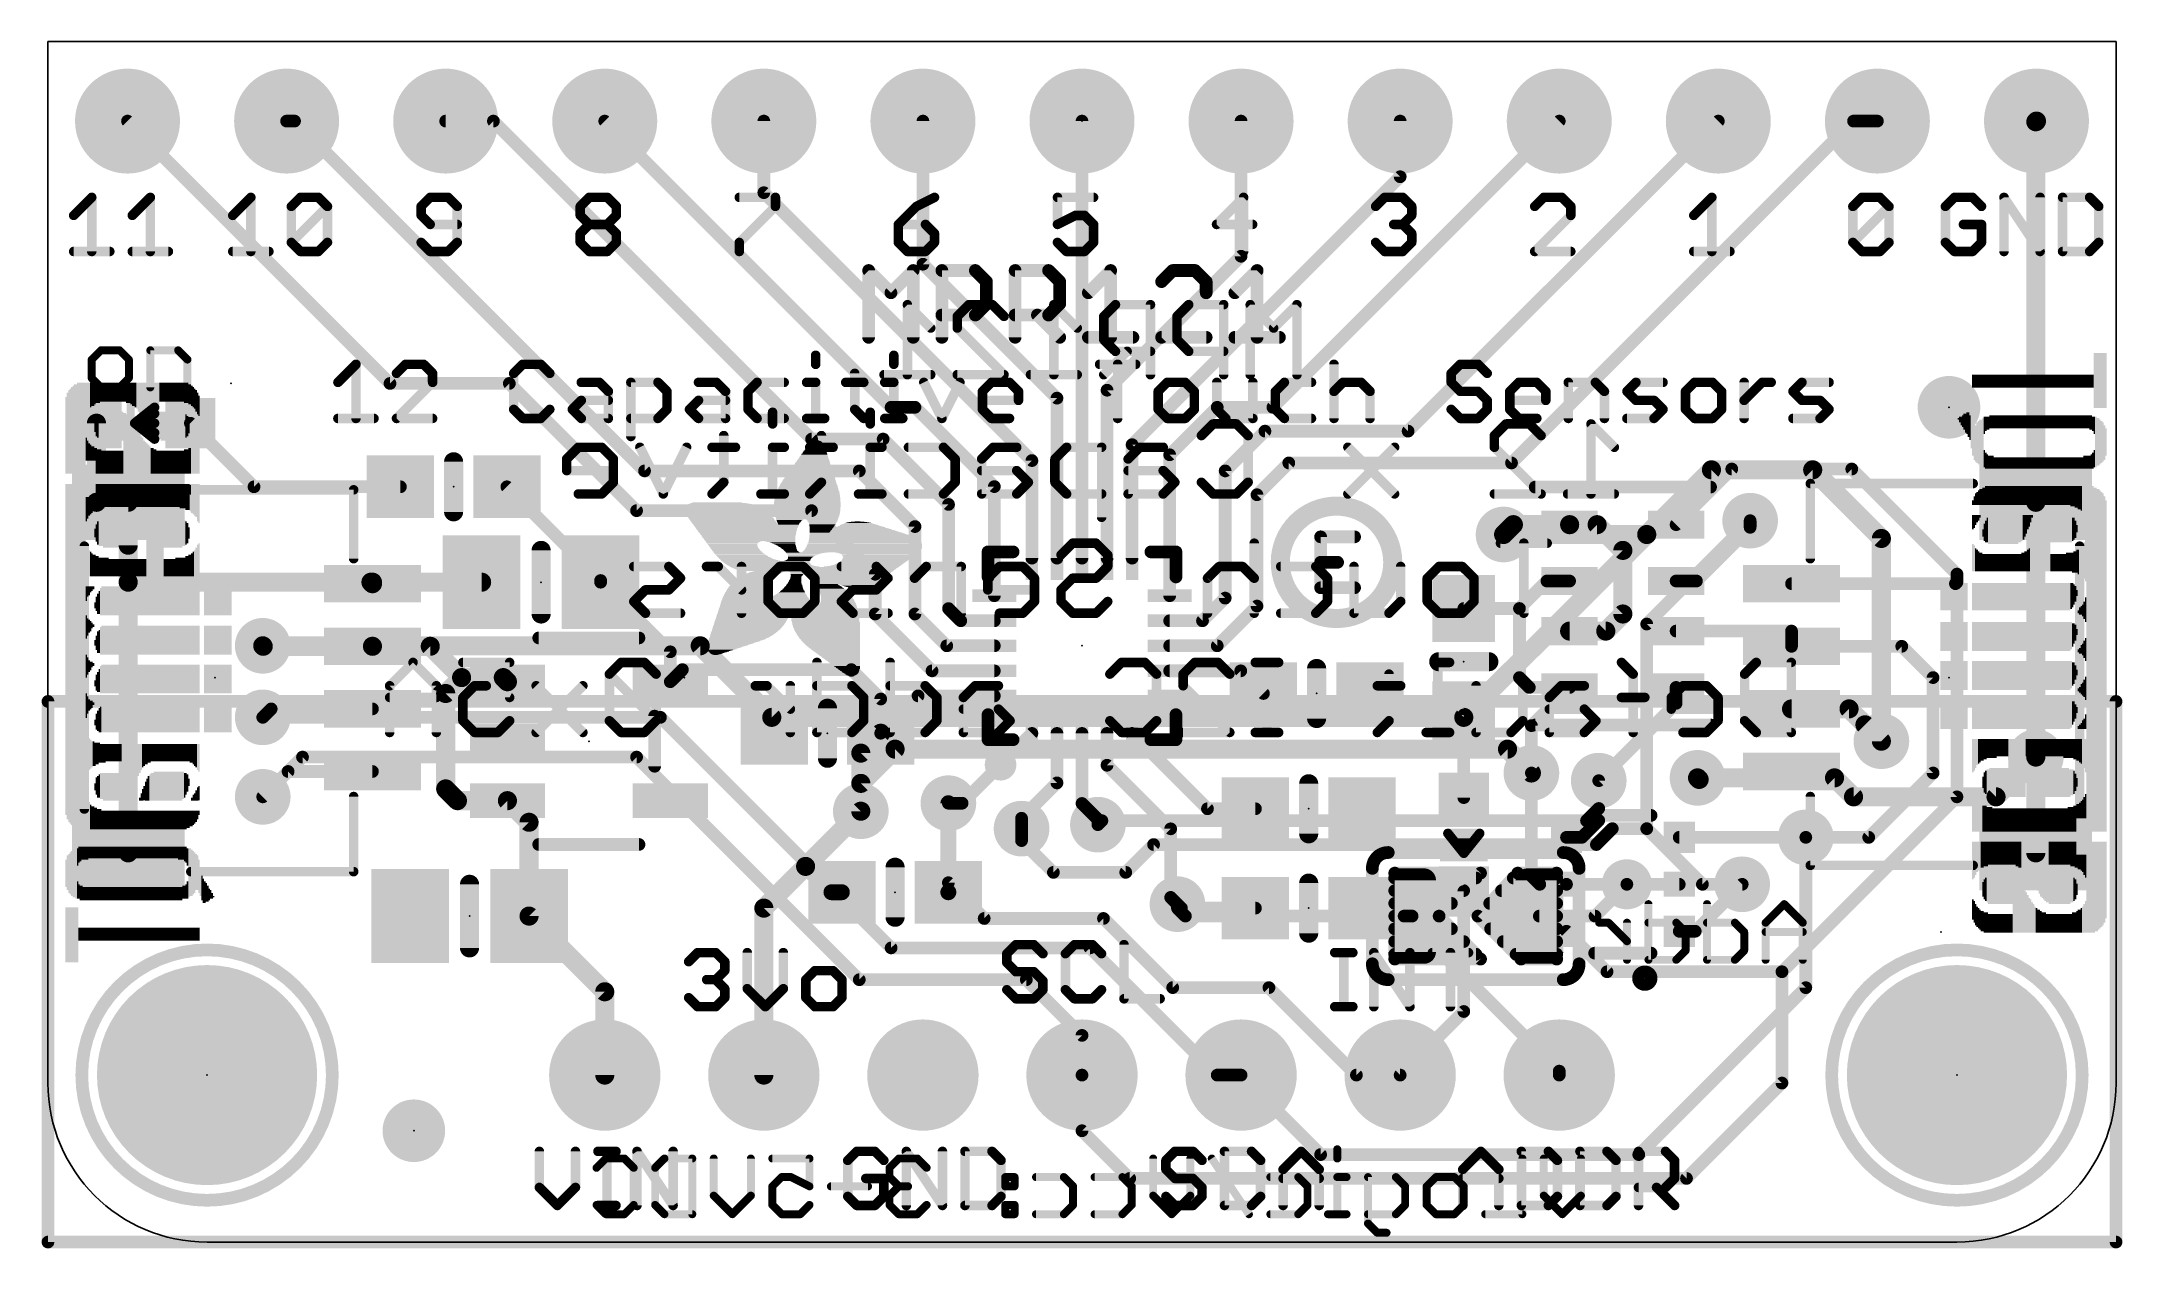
# Model space of a CAD drawing. Extents: x -0.1 to 33.1, y -0.2 to 19.1.
import ezdxf

# ---------------------------------------------------------------- set-up
doc = ezdxf.new("R2010")
doc.units = 0
for name, color, linetype in [('1', 12, 'CONTINUOUS'), ('16', 132, 'CONTINUOUS'), ('17', 110, 'CONTINUOUS'), ('18', 110, 'CONTINUOUS'), ('20', 53, 'CONTINUOUS'), ('21', 40, 'CONTINUOUS'), ('22', 6, 'CONTINUOUS'), ('23', 40, 'CONTINUOUS'), ('24', 6, 'CONTINUOUS')]:
    doc.layers.add(name, color=color, linetype=linetype)

# ---------------------------------------------------------------- blocks, each defined once
blk = doc.blocks.new('RECT')
blk.add_solid([(-0.5, -0.5), (0.5, -0.5), (-0.5, 0.5), (0.5, 0.5)])
blk = doc.blocks.new('PIE')
at = {"const_width": 0.5}
blk.add_lwpolyline([(0, -0.25, 1), (0, 0.25, 1), (0, -0.25)], format="xyb", dxfattribs=at)
blk = doc.blocks.new('ROUNDP')
at = {"const_width": 0.5}
blk.add_lwpolyline([(0, -0.25, 1), (0, 0.25, 1), (0, -0.25)], format="xyb", dxfattribs=at)
blk = doc.blocks.new('RECT121920X243840R50')
at = {"const_width": 0.1905}
blk.add_lwpolyline([(0.2858, -0.5715), (0.2858, 0.5715, 0.4142), (0.1905, 0.6668), (-0.1905, 0.6668, 0.4142), (-0.2858, 0.5715), (-0.2858, -0.5715, 0.4142), (-0.1905, -0.6668), (0.1905, -0.6668, 0.4142)], format="xyb", close=True, dxfattribs=at)
blk.add_solid([(-0.2159, -0.5969), (0.2159, -0.5969), (-0.2159, 0.5969), (0.2159, 0.5969)])
blk = doc.blocks.new('ROUNDV')
at = {"const_width": 0.5}
blk.add_lwpolyline([(0, -0.25, 1), (0, 0.25, 1), (0, -0.25)], format="xyb", dxfattribs=at)

msp = doc.modelspace()

# ---------------------------------------------------------------- linework, layer by layer
at = {"layer": '1'}
for points, const_width in [([(1.27, 17.78), (5.461, 13.589)], 0.2032), ([(3.937, 17.78), (3.81, 17.78)], 0.2032), ([(9.525, 12.192), (3.937, 17.78)], 0.2032), ([(6.35, 17.78), (7.112, 17.78)], 0.2032), ([(7.112, 17.78), (12.192, 12.7)], 0.2032), ([(13.462, 13.208), (8.89, 17.78)], 0.2032), ([(11.43, 16.637), (11.43, 17.78)], 0.2032), ([(13.97, 17.78), (13.97, 15.494)], 0.2032), ([(16.51, 10.798), (16.51, 17.78)], 0.2032), ([(19.05, 15.621), (19.05, 17.78)], 0.2032), ([(19.558, 13.208), (24.13, 17.78)], 0.2032), ([(21.59, 16.891), (21.59, 17.78)], 0.2032), ([(21.717, 12.827), (26.67, 17.78)], 0.2032), ([(28.829, 17.78), (23.368, 12.319)], 0.2032), ([(28.829, 17.78), (29.21, 17.78)], 0.2032), ([(31.739, 17.769), (31.75, 17.78)], 0.3048), ([(31.739, 11.69), (31.739, 17.769)], 0.3048), ([(17.31, 12.611), (21.59, 16.891)], 0.2032), ([(15.71, 12.357), (11.43, 16.637)], 0.2032), ([(19.05, 15.621), (16.91, 13.481)], 0.2032), ([(16.11, 13.354), (13.97, 15.494)], 0.2032), ([(5.461, 13.589), (7.366, 13.589)], 0.2032), ([(7.366, 13.589), (9.398, 11.557)], 0.2032), ([(13.843, 13.208), (13.462, 13.208)], 0.2032), ([(15.11, 11.941), (13.843, 13.208)], 0.2032), ([(16.11, 13.354), (16.11, 10.798)], 0.2032), ([(16.91, 10.798), (16.91, 13.481)], 0.2032), ([(17.91, 12.449), (18.669, 13.208)], 0.2032), ([(18.669, 13.208), (19.558, 13.208)], 0.2032), ([(0.774, 12.954), (0.774, 11.69)], 0.3048), ([(2.274, 12.954), (3.29, 11.938)], 0.2032), ([(12.192, 12.7), (13.335, 12.7)], 0.2032), ([(13.335, 12.7), (14.379, 11.656)], 0.2032), ([(17.31, 10.798), (17.31, 12.611)], 0.2032), ([(18.796, 12.192), (19.431, 12.827)], 0.2032), ([(19.431, 12.827), (21.717, 12.827)], 0.2032), ([(12.954, 12.192), (9.525, 12.192)], 0.2032), ([(13.843, 11.303), (12.954, 12.192)], 0.2032), ([(15.71, 10.798), (15.71, 12.357)], 0.2032), ([(17.91, 10.198), (17.91, 12.449)], 0.2032), ([(18.796, 10.16), (18.796, 12.192)], 0.2032), ([(19.304, 11.811), (19.812, 12.319)], 0.2032), ([(19.812, 12.319), (23.368, 12.319)], 0.2032), ([(25.996, 11.333), (26.885, 12.222)], 0.2032), ([(26.885, 12.222), (28.801, 12.222)], 0.2032), ([(28.801, 12.222), (30.48, 10.543)], 0.2032), ([(3.29, 11.938), (5.627, 11.938)], 0.2032), ([(7.327, 11.938), (8.824, 10.441)], 0.2032), ([(15.11, 10.198), (15.11, 11.941)], 0.2032), ([(0.774, 11.69), (1.281, 11.69)], 0.3048), ([(1.281, 11.69), (1.281, 11.0042)], 0.3048), ([(1.281, 11.69), (1.281, 10.414)], 0.3048), ([(9.398, 11.557), (12.192, 11.557)], 0.2032), ([(12.192, 11.557), (13.208, 10.541)], 0.2032), ([(14.379, 11.656), (14.379, 9.9928)], 0.2032), ([(19.304, 10.033), (19.304, 11.811)], 0.2032), ([(31.739, 11.69), (31.739, 7.62)], 0.3048), ([(13.843, 9.906), (13.843, 11.303)], 0.2032), ([(23.398, 11.333), (23.241, 11.176)], 0.3048), ([(24.296, 11.333), (23.398, 11.333)], 0.3048), ([(24.296, 11.333), (24.735, 11.333)], 0.3048), ([(24.735, 11.333), (25.146, 10.922)], 0.3048), ([(27.178, 11.2903), (26.3207, 10.433)], 0.2032), ([(27.178, 11.2903), (27.178, 11.3965)], 0.2032), ([(25.146, 10.922), (25.146, 9.906)], 0.3048), ([(13.208, 10.541), (13.208, 9.906)], 0.2032), ([(30.48, 10.543), (30.48, 10.414)], 0.2032), ([(1.281, 10.414), (1.281, 6.09)], 0.3048), ([(5.157, 10.414), (1.281, 10.414)], 0.3048), ([(5.181, 10.39), (5.157, 10.414)], 0.3048), ([(5.181, 10.39), (5.181, 10.414)], 0.3048), ([(5.181, 10.414), (6.924, 10.414)], 0.3048), ([(8.824, 10.441), (8.824, 10.414)], 0.2032), ([(8.824, 10.414), (9.9361, 9.3019)], 0.2032), ([(23.934, 10.433), (23.495, 9.994)], 0.2032), ([(24.296, 10.433), (23.934, 10.433)], 0.2032), ([(25.996, 10.433), (26.3207, 10.433)], 0.2032), ([(27.839, 10.39), (30.456, 10.39)], 0.2032), ([(30.456, 10.39), (30.48, 10.414)], 0.2032), ([(30.48, 10.414), (30.48, 6.985)], 0.2032), ([(13.208, 9.906), (14.116, 8.998)], 0.2032), ([(14.351, 9.398), (13.843, 9.906)], 0.2032), ([(14.5738, 9.798), (14.379, 9.9928)], 0.2032), ([(18.434, 9.798), (18.796, 10.16)], 0.2032), ([(18.669, 9.398), (19.304, 10.033)], 0.2032), ([(23.495, 9.994), (22.606, 9.994)], 0.2032), ([(23.495, 9.994), (23.495, 8.89)], 0.2032), ([(25.146, 9.906), (24.873, 9.633)], 0.3048), ([(14.5738, 9.798), (15.11, 9.798)], 0.2032), ([(17.91, 9.798), (18.434, 9.798)], 0.2032), ([(24.873, 9.633), (24.296, 9.633)], 0.3048), ([(27.839, 9.633), (25.996, 9.633)], 0.2032), ([(27.839, 9.633), (27.839, 9.39)], 0.2032), ([(3.437, 9.39), (3.429, 9.398)], 0.3048), ([(5.181, 9.39), (3.437, 9.39)], 0.3048), ([(5.181, 9.39), (6.104, 9.39)], 0.3048), ([(6.104, 9.39), (6.604, 8.89)], 0.3048), ([(9.9361, 9.3019), (9.9361, 8.824)], 0.2032), ([(15.11, 9.398), (14.351, 9.398)], 0.2032), ([(17.91, 9.398), (18.669, 9.398)], 0.2032), ([(27.839, 9.39), (29.599, 9.39)], 0.2032), ([(29.599, 9.39), (30.099, 8.89)], 0.2032), ([(6.35, 8.636), (6.604, 8.89)], 0.3048), ([(6.604, 8.89), (7.2699, 8.89)], 0.3048), ([(7.2699, 8.89), (7.3359, 8.824)], 0.3048), ([(9.9361, 8.824), (10.1291, 9.017)], 0.2032), ([(10.1291, 9.017), (12.827, 9.017)], 0.2032), ([(12.827, 9.017), (13.296, 8.548)], 0.2032), ([(14.116, 8.998), (15.11, 8.998)], 0.2032), ([(17.91, 8.998), (19.0445, 8.998)], 0.2032), ([(19.0445, 8.998), (19.4065, 8.636)], 0.2032), ([(23.652, 8.733), (23.495, 8.89)], 0.2032), ([(30.099, 7.366), (30.099, 8.89)], 0.2032), ([(6.35, 7.112), (6.35, 8.636)], 0.3048), ([(13.893, 8.598), (13.296, 8.001)], 0.2032), ([(13.296, 8.548), (13.296, 8.001)], 0.2032), ([(15.11, 8.598), (13.893, 8.598)], 0.2032), ([(24.296, 8.733), (23.652, 8.733)], 0.2032), ([(24.296, 8.733), (23.6855, 8.1225)], 0.2032), ([(25.996, 8.733), (25.996, 8.479)], 0.2032), ([(0, 8.509), (33.02, 8.509)], 0.2032), ([(0, -0.127), (0, 8.509)], 0.2032), ([(3.564, 8.39), (3.429, 8.255)], 0.2032), ([(5.181, 8.39), (3.564, 8.39)], 0.2032), ([(22.606, 8.294), (22.606, 6.973)], 0.2032), ([(25.996, 8.479), (24.7605, 7.2435)], 0.2032), ([(28.7575, 8.39), (27.839, 8.39)], 0.3048), ([(29.2735, 7.874), (28.7575, 8.39)], 0.3048), ([(33.02, 8.509), (33.02, -0.127)], 0.2032), ([(13.296, 8.001), (12.9785, 7.6835)], 0.3048), ([(15.71, 7.998), (14.5955, 6.8835)], 0.2032), ([(16.11, 7.998), (16.11, 7.2078)], 0.2032), ([(16.51, 7.998), (16.51, 6.8791)], 0.2032), ([(16.91, 7.998), (16.91, 7.49)], 0.2032), ([(17.31, 7.998), (18.5135, 6.7945)], 0.2032), ([(23.6855, 8.1225), (23.6855, 7.366)], 0.2032), ([(29.0115, 8.136), (29.2735, 7.874)], 0.3048), ([(12.9785, 7.6835), (12.9785, 6.7555)], 0.3048), ([(31.739, 7.62), (31.739, 6.09)], 0.3048), ([(3.834, 7.39), (3.429, 6.985)], 0.2032), ([(5.181, 7.39), (3.834, 7.39)], 0.2032), ([(16.11, 7.2078), (15.5449, 6.6427)], 0.2032), ([(17.926, 6.474), (16.91, 7.49)], 0.2032), ([(23.6855, 7.366), (23.6855, 5.7218)], 0.2032), ([(24.7605, 6.6085), (24.7605, 7.2435)], 0.2032), ([(26.3638, 7.263), (26.3384, 7.2884)], 0.3048), ([(29.071, 6.338), (30.099, 7.366)], 0.2032), ([(6.538, 6.924), (6.35, 7.112)], 0.3048), ([(7.3359, 6.924), (6.538, 6.924)], 0.3048), ([(7.3359, 6.924), (7.681, 6.5789)], 0.3048), ([(14.3765, 6.8835), (14.3765, 5.462)], 0.254), ([(14.5955, 6.8835), (14.3765, 6.8835)], 0.2032), ([(16.764, 6.6251), (16.51, 6.8791)], 0.2032), ([(30.48, 6.985), (27.686, 4.191)], 0.2032), ([(7.681, 6.5789), (7.681, 5.08)], 0.3048), ([(12.9785, 6.7555), (12.0968, 5.8738)], 0.3048), ([(15.5449, 6.6427), (15.5449, 6.477)], 0.2032), ([(16.764, 6.6251), (16.764, 6.5405)], 0.2032), ([(18.5135, 6.7945), (19.2795, 6.7945)], 0.2032), ([(24.7605, 6.6085), (24.49, 6.338)], 0.2032), ([(17.926, 6.474), (17.926, 5.3785)], 0.2032), ([(24.246, 6.338), (24.49, 6.338)], 0.2032), ([(26.046, 6.338), (28.067, 6.338)], 0.2032), ([(28.067, 6.338), (29.071, 6.338)], 0.2032), ([(12.0968, 5.8738), (11.43, 5.207)], 0.3048), ([(12.5095, 5.461), (12.0968, 5.8738)], 0.254), ([(23.8193, 5.588), (23.6855, 5.7218)], 0.2032), ([(23.8193, 5.588), (24.246, 5.588)], 0.2032), ([(25.2095, 5.588), (24.246, 5.588)], 0.2032), ([(26.046, 5.588), (25.2095, 5.588)], 0.2032), ([(27.051, 5.588), (26.301, 4.838)], 0.2032), ([(11.43, 2.54), (11.43, 5.207)], 0.3048), ([(12.6755, 5.461), (12.5095, 5.461)], 0.254), ([(14.3765, 5.462), (14.3755, 5.461)], 0.254), ([(18.034, 5.2705), (17.926, 5.3785)], 0.2032), ([(18.034, 5.2705), (18.0975, 5.207)], 0.2032), ([(22.606, 5.473), (22.606, 3.556)], 0.2032), ([(8.89, 3.871), (7.681, 5.08)], 0.3048), ([(19.2795, 5.207), (18.0975, 5.207)], 0.2032), ([(24.246, 4.838), (24.893, 4.191)], 0.2032), ([(26.301, 4.838), (26.046, 4.838)], 0.2032), ([(8.89, 2.54), (8.89, 3.871)], 0.3048), ([(24.893, 4.191), (27.686, 4.191)], 0.2032), ([(27.686, 2.413), (27.686, 4.191)], 0.2032), ([(22.606, 3.556), (21.59, 2.54)], 0.2032), ([(16.51, 2.54), (16.51, 1.651)], 0.2032), ([(26.162, 0.889), (27.686, 2.413)], 0.2032), ([(16.51, 1.651), (17.272, 0.889)], 0.2032), ([(17.272, 0.889), (26.162, 0.889)], 0.2032), ([(33.02, -0.127), (0, -0.127)], 0.2032)]:
    msp.add_lwpolyline(points, dxfattribs=dict(at, const_width=const_width))
for points, const_width in [([(1.3059, 17.8159, 1), (1.2341, 17.7441)], 0.1016), ([(3.81, 17.8308, 1), (3.81, 17.7292)], 0.1016), ([(3.9729, 17.8159, 1), (3.9011, 17.7441)], 0.1016), ([(3.937, 17.7292, 1), (3.937, 17.8308)], 0.1016), ([(6.35, 17.8308, 1), (6.35, 17.7292)], 0.1016), ([(7.1479, 17.8159, 1), (7.0761, 17.7441)], 0.1016), ([(7.112, 17.7292, 1), (7.112, 17.8308)], 0.1016), ([(8.9259, 17.8159, 1), (8.8541, 17.7441)], 0.1016), ([(11.4808, 17.78, 1), (11.3792, 17.78)], 0.1016), ([(14.0208, 17.78, 1), (13.9192, 17.78)], 0.1016), ([(16.5608, 17.78, 1), (16.4592, 17.78)], 0.1016), ([(19.1008, 17.78, 1), (18.9992, 17.78)], 0.1016), ([(21.6408, 17.78, 1), (21.5392, 17.78)], 0.1016), ([(24.1659, 17.7441, 1), (24.0941, 17.8159)], 0.1016), ([(26.7059, 17.7441, 1), (26.6341, 17.8159)], 0.1016), ([(28.829, 17.8308, 1), (28.829, 17.7292)], 0.1016), ([(28.8649, 17.7441, 1), (28.7931, 17.8159)], 0.1016), ([(29.21, 17.7292, 1), (29.21, 17.8308)], 0.1016), ([(31.8152, 17.769, 1), (31.6628, 17.769)], 0.1524), ([(31.6851, 17.8229, 1), (31.7929, 17.7151)], 0.1524), ([(31.8039, 17.7261, 1), (31.6961, 17.8339)], 0.1524), ([(21.6259, 16.8551, 1), (21.5541, 16.9269)], 0.1016), ([(11.4659, 16.6729, 1), (11.3941, 16.6011)], 0.1016), ([(11.3792, 16.637, 1), (11.4808, 16.637)], 0.1016), ([(21.5392, 16.891, 1), (21.6408, 16.891)], 0.1016), ([(18.9992, 15.621, 1), (19.1008, 15.621)], 0.1016), ([(19.0859, 15.5851, 1), (19.0141, 15.6569)], 0.1016), ([(14.0059, 15.5299, 1), (13.9341, 15.4581)], 0.1016), ([(13.9192, 15.494, 1), (14.0208, 15.494)], 0.1016), ([(5.461, 13.6398, 1), (5.461, 13.5382)], 0.1016), ([(5.4251, 13.5531, 1), (5.4969, 13.6249)], 0.1016), ([(7.4019, 13.6249, 1), (7.3301, 13.5531)], 0.1016), ([(7.366, 13.5382, 1), (7.366, 13.6398)], 0.1016), ([(13.462, 13.2588, 1), (13.462, 13.1572)], 0.1016), ([(13.4261, 13.1721, 1), (13.4979, 13.2439)], 0.1016), ([(13.8789, 13.2439, 1), (13.8071, 13.1721)], 0.1016), ([(13.843, 13.1572, 1), (13.843, 13.2588)], 0.1016), ([(16.1608, 13.354, 1), (16.0592, 13.354)], 0.1016), ([(16.0741, 13.3181, 1), (16.1459, 13.3899)], 0.1016), ([(16.9608, 13.481, 1), (16.8592, 13.481)], 0.1016), ([(16.8741, 13.5169, 1), (16.9459, 13.4451)], 0.1016), ([(18.669, 13.2588, 1), (18.669, 13.1572)], 0.1016), ([(18.7049, 13.1721, 1), (18.6331, 13.2439)], 0.1016), ([(19.5221, 13.2439, 1), (19.5939, 13.1721)], 0.1016), ([(19.558, 13.1572, 1), (19.558, 13.2588)], 0.1016), ([(0.8502, 12.954, 1), (0.6978, 12.954)], 0.1524), ([(2.3099, 12.9899, 1), (2.2381, 12.9181)], 0.1016), ([(12.192, 12.7508, 1), (12.192, 12.6492)], 0.1016), ([(12.1561, 12.6641, 1), (12.2279, 12.7359)], 0.1016), ([(13.3709, 12.7359, 1), (13.2991, 12.6641)], 0.1016), ([(13.335, 12.6492, 1), (13.335, 12.7508)], 0.1016), ([(17.3608, 12.611, 1), (17.2592, 12.611)], 0.1016), ([(17.2741, 12.6469, 1), (17.3459, 12.5751)], 0.1016), ([(19.431, 12.8778, 1), (19.431, 12.7762)], 0.1016), ([(19.4669, 12.7911, 1), (19.3951, 12.8629)], 0.1016), ([(21.6811, 12.8629, 1), (21.7529, 12.7911)], 0.1016), ([(21.717, 12.7762, 1), (21.717, 12.8778)], 0.1016), ([(9.525, 12.2428, 1), (9.525, 12.1412)], 0.1016), ([(12.9899, 12.2279, 1), (12.9181, 12.1561)], 0.1016), ([(12.954, 12.1412, 1), (12.954, 12.2428)], 0.1016), ([(15.7608, 12.357, 1), (15.6592, 12.357)], 0.1016), ([(15.6741, 12.3211, 1), (15.7459, 12.3929)], 0.1016), ([(17.9608, 12.449, 1), (17.8592, 12.449)], 0.1016), ([(17.8741, 12.4849, 1), (17.9459, 12.4131)], 0.1016), ([(18.8468, 12.192, 1), (18.7452, 12.192)], 0.1016), ([(19.812, 12.3698, 1), (19.812, 12.2682)], 0.1016), ([(19.8479, 12.2831, 1), (19.7761, 12.3549)], 0.1016), ([(23.3321, 12.3549, 1), (23.4039, 12.2831)], 0.1016), ([(23.368, 12.2682, 1), (23.368, 12.3698)], 0.1016), ([(26.885, 12.2728, 1), (26.885, 12.1712)], 0.1016), ([(26.9209, 12.1861, 1), (26.8491, 12.2579)], 0.1016), ([(28.8369, 12.2579, 1), (28.7651, 12.1861)], 0.1016), ([(28.801, 12.1712, 1), (28.801, 12.2728)], 0.1016), ([(3.29, 11.9888, 1), (3.29, 11.8872)], 0.1016), ([(3.2541, 11.9021, 1), (3.3259, 11.9739)], 0.1016), ([(5.627, 11.8872, 1), (5.627, 11.9888)], 0.1016), ([(7.3629, 11.9739, 1), (7.2911, 11.9021)], 0.1016), ([(9.4891, 12.1561, 1), (9.5609, 12.2279)], 0.1016), ([(15.1608, 11.941, 1), (15.0592, 11.941)], 0.1016), ([(15.0741, 11.9051, 1), (15.1459, 11.9769)], 0.1016), ([(18.7601, 12.2279, 1), (18.8319, 12.1561)], 0.1016), ([(0.774, 11.7662, 1), (0.774, 11.6138)], 0.1524), ([(0.6978, 11.69, 1), (0.8502, 11.69)], 0.1524), ([(1.3572, 11.69, 1), (1.2048, 11.69)], 0.1524), ([(1.3572, 11.69, 1), (1.2048, 11.69)], 0.1524), ([(1.281, 11.6138, 1), (1.281, 11.7662)], 0.1524), ([(9.398, 11.6078, 1), (9.398, 11.5062)], 0.1016), ([(9.3621, 11.5211, 1), (9.4339, 11.5929)], 0.1016), ([(12.2279, 11.5929, 1), (12.1561, 11.5211)], 0.1016), ([(12.192, 11.5062, 1), (12.192, 11.6078)], 0.1016), ([(14.4298, 11.656, 1), (14.3282, 11.656)], 0.1016), ([(14.3431, 11.6201, 1), (14.4149, 11.6919)], 0.1016), ([(19.3548, 11.811, 1), (19.2532, 11.811)], 0.1016), ([(19.2681, 11.8469, 1), (19.3399, 11.7751)], 0.1016), ([(31.8152, 11.69, 1), (31.6628, 11.69)], 0.1524), ([(31.6628, 11.69, 1), (31.8152, 11.69)], 0.1524), ([(13.8938, 11.303, 1), (13.7922, 11.303)], 0.1016), ([(13.8071, 11.2671, 1), (13.8789, 11.3389)], 0.1016), ([(23.1871, 11.2299, 1), (23.2949, 11.1221)], 0.1524), ([(23.398, 11.4092, 1), (23.398, 11.2568)], 0.1524), ([(23.4519, 11.2791, 1), (23.3441, 11.3869)], 0.1524), ([(24.296, 11.4092, 1), (24.296, 11.2568)], 0.1524), ([(24.296, 11.2568, 1), (24.296, 11.4092)], 0.1524), ([(24.7889, 11.3869, 1), (24.6811, 11.2791)], 0.1524), ([(24.735, 11.2568, 1), (24.735, 11.4092)], 0.1524), ([(25.9601, 11.3689, 1), (26.0319, 11.2971)], 0.1016), ([(27.2288, 11.3965, 1), (27.1272, 11.3965)], 0.1016), ([(27.1272, 11.2903, 1), (27.2288, 11.2903)], 0.1016), ([(27.2139, 11.2544, 1), (27.1421, 11.3262)], 0.1016), ([(1.2048, 11.0042, 1), (1.3572, 11.0042)], 0.1524), ([(25.2222, 10.922, 1), (25.0698, 10.922)], 0.1524), ([(25.0921, 10.8681, 1), (25.1999, 10.9759)], 0.1524), ([(13.2588, 10.541, 1), (13.1572, 10.541)], 0.1016), ([(15.6592, 10.798, 1), (15.7608, 10.798)], 0.1016), ([(16.0592, 10.798, 1), (16.1608, 10.798)], 0.1016), ([(16.4592, 10.798, 1), (16.5608, 10.798)], 0.1016), ([(16.8592, 10.798, 1), (16.9608, 10.798)], 0.1016), ([(17.2592, 10.798, 1), (17.3608, 10.798)], 0.1016), ([(30.5308, 10.543, 1), (30.4292, 10.543)], 0.1016), ([(1.3572, 10.414, 1), (1.2048, 10.414)], 0.1524), ([(1.281, 10.4902, 1), (1.281, 10.3378)], 0.1524), ([(1.2048, 10.414, 1), (1.3572, 10.414)], 0.1524), ([(5.2109, 10.4679, 1), (5.1031, 10.3601)], 0.1524), ([(5.2572, 10.414, 1), (5.1048, 10.414)], 0.1524), ([(5.181, 10.4902, 1), (5.181, 10.3378)], 0.1524), ([(5.1048, 10.39, 1), (5.2572, 10.39)], 0.1524), ([(5.1271, 10.3361, 1), (5.2349, 10.4439)], 0.1524), ([(5.157, 10.3378, 1), (5.157, 10.4902)], 0.1524), ([(6.924, 10.3378, 1), (6.924, 10.4902)], 0.1524), ([(8.8748, 10.441, 1), (8.7732, 10.441)], 0.1016), ([(8.8599, 10.4499, 1), (8.7881, 10.3781)], 0.1016), ([(8.7732, 10.414, 1), (8.8748, 10.414)], 0.1016), ([(8.7881, 10.4051, 1), (8.8599, 10.4769)], 0.1016), ([(13.1721, 10.5051, 1), (13.2439, 10.5769)], 0.1016), ([(23.934, 10.4838, 1), (23.934, 10.3822)], 0.1016), ([(23.9699, 10.3971, 1), (23.8981, 10.4689)], 0.1016), ([(24.296, 10.3822, 1), (24.296, 10.4838)], 0.1016), ([(25.996, 10.4838, 1), (25.996, 10.3822)], 0.1016), ([(26.2848, 10.4689, 1), (26.3566, 10.3971)], 0.1016), ([(26.3207, 10.3822, 1), (26.3207, 10.4838)], 0.1016), ([(27.839, 10.4408, 1), (27.839, 10.3392)], 0.1016), ([(30.4201, 10.4259, 1), (30.4919, 10.3541)], 0.1016), ([(30.5308, 10.414, 1), (30.4292, 10.414)], 0.1016), ([(30.4292, 10.414, 1), (30.5308, 10.414)], 0.1016), ([(30.4441, 10.5071, 1), (30.5159, 10.5789)], 0.1016), ([(30.5159, 10.3781, 1), (30.4441, 10.4499)], 0.1016), ([(30.456, 10.3392, 1), (30.456, 10.4408)], 0.1016), ([(13.2439, 9.9419, 1), (13.1721, 9.8701)], 0.1016), ([(13.8789, 9.9419, 1), (13.8071, 9.8701)], 0.1016), ([(14.4149, 10.0287, 1), (14.3431, 9.9569)], 0.1016), ([(14.3282, 9.9928, 1), (14.4298, 9.9928)], 0.1016), ([(15.0592, 10.198, 1), (15.1608, 10.198)], 0.1016), ([(17.8592, 10.198, 1), (17.9608, 10.198)], 0.1016), ([(18.7452, 10.16, 1), (18.8468, 10.16)], 0.1016), ([(18.8319, 10.1241, 1), (18.7601, 10.1959)], 0.1016), ([(19.2532, 10.033, 1), (19.3548, 10.033)], 0.1016), ([(19.3399, 9.9971, 1), (19.2681, 10.0689)], 0.1016), ([(22.606, 10.0448, 1), (22.606, 9.9432)], 0.1016), ([(23.5458, 9.994, 1), (23.4442, 9.994)], 0.1016), ([(23.4591, 10.0299, 1), (23.5309, 9.9581)], 0.1016), ([(23.495, 9.9432, 1), (23.495, 10.0448)], 0.1016), ([(25.0698, 9.906, 1), (25.2222, 9.906)], 0.1524), ([(25.1999, 9.8521, 1), (25.0921, 9.9599)], 0.1524), ([(13.1572, 9.906, 1), (13.2588, 9.906)], 0.1016), ([(13.7922, 9.906, 1), (13.8938, 9.906)], 0.1016), ([(14.5738, 9.8488, 1), (14.5738, 9.7472)], 0.1016), ([(14.5379, 9.7621, 1), (14.6097, 9.8339)], 0.1016), ([(15.11, 9.7472, 1), (15.11, 9.8488)], 0.1016), ([(17.91, 9.8488, 1), (17.91, 9.7472)], 0.1016), ([(18.3981, 9.8339, 1), (18.4699, 9.7621)], 0.1016), ([(18.434, 9.7472, 1), (18.434, 9.8488)], 0.1016), ([(24.296, 9.7092, 1), (24.296, 9.5568)], 0.1524), ([(24.8191, 9.6869, 1), (24.9269, 9.5791)], 0.1524), ([(24.873, 9.5568, 1), (24.873, 9.7092)], 0.1524), ([(25.996, 9.6838, 1), (25.996, 9.5822)], 0.1016), ([(27.8898, 9.633, 1), (27.7882, 9.633)], 0.1016), ([(27.839, 9.5822, 1), (27.839, 9.6838)], 0.1016), ([(3.4829, 9.4519, 1), (3.3751, 9.3441)], 0.1524), ([(3.437, 9.4662, 1), (3.437, 9.3138)], 0.1524), ([(3.3831, 9.3361, 1), (3.4909, 9.4439)], 0.1524), ([(5.181, 9.4662, 1), (5.181, 9.3138)], 0.1524), ([(5.181, 9.3138, 1), (5.181, 9.4662)], 0.1524), ([(6.1579, 9.4439, 1), (6.0501, 9.3361)], 0.1524), ([(6.104, 9.3138, 1), (6.104, 9.4662)], 0.1524), ([(9.9869, 9.3019, 1), (9.8853, 9.3019)], 0.1016), ([(9.9002, 9.266, 1), (9.972, 9.3378)], 0.1016), ([(14.351, 9.4488, 1), (14.351, 9.3472)], 0.1016), ([(14.3151, 9.3621, 1), (14.3869, 9.4339)], 0.1016), ([(15.11, 9.3472, 1), (15.11, 9.4488)], 0.1016), ([(17.91, 9.4488, 1), (17.91, 9.3472)], 0.1016), ([(18.6331, 9.4339, 1), (18.7049, 9.3621)], 0.1016), ([(18.669, 9.3472, 1), (18.669, 9.4488)], 0.1016), ([(27.839, 9.4408, 1), (27.839, 9.3392)], 0.1016), ([(27.7882, 9.39, 1), (27.8898, 9.39)], 0.1016), ([(29.6349, 9.4259, 1), (29.5631, 9.3541)], 0.1016), ([(29.599, 9.3392, 1), (29.599, 9.4408)], 0.1016), ([(6.604, 8.9662, 1), (6.604, 8.8138)], 0.1524), ([(6.6579, 8.8361, 1), (6.5501, 8.9439)], 0.1524), ([(6.5501, 8.8361, 1), (6.6579, 8.9439)], 0.1524), ([(7.3238, 8.9439, 1), (7.216, 8.8361)], 0.1524), ([(7.2699, 8.8138, 1), (7.2699, 8.9662)], 0.1524), ([(10.1291, 9.0678, 1), (10.1291, 8.9662)], 0.1016), ([(10.165, 8.9811, 1), (10.0932, 9.0529)], 0.1016), ([(12.8629, 9.0529, 1), (12.7911, 8.9811)], 0.1016), ([(12.827, 8.9662, 1), (12.827, 9.0678)], 0.1016), ([(14.116, 9.0488, 1), (14.116, 8.9472)], 0.1016), ([(14.0801, 8.9621, 1), (14.1519, 9.0339)], 0.1016), ([(15.11, 8.9472, 1), (15.11, 9.0488)], 0.1016), ([(17.91, 9.0488, 1), (17.91, 8.9472)], 0.1016), ([(19.0804, 9.0339, 1), (19.0086, 8.9621)], 0.1016), ([(19.0445, 8.9472, 1), (19.0445, 9.0488)], 0.1016), ([(23.5309, 8.9259, 1), (23.4591, 8.8541)], 0.1016), ([(30.1498, 8.89, 1), (30.0482, 8.89)], 0.1016), ([(30.0631, 8.8541, 1), (30.1349, 8.9259)], 0.1016), ([(6.4262, 8.636, 1), (6.2738, 8.636)], 0.1524), ([(6.2961, 8.6899, 1), (6.4039, 8.5821)], 0.1524), ([(7.282, 8.7701, 1), (7.3898, 8.8779)], 0.1524), ([(9.9002, 8.8599, 1), (9.972, 8.7881)], 0.1016), ([(9.8853, 8.824, 1), (9.9869, 8.824)], 0.1016), ([(13.3468, 8.548, 1), (13.2452, 8.548)], 0.1016), ([(13.893, 8.6488, 1), (13.893, 8.5472)], 0.1016), ([(13.9289, 8.5621, 1), (13.8571, 8.6339)], 0.1016), ([(15.11, 8.5472, 1), (15.11, 8.6488)], 0.1016), ([(19.3706, 8.6001, 1), (19.4424, 8.6719)], 0.1016), ([(23.4442, 8.89, 1), (23.5458, 8.89)], 0.1016), ([(23.652, 8.7838, 1), (23.652, 8.6822)], 0.1016), ([(23.6161, 8.6971, 1), (23.6879, 8.7689)], 0.1016), ([(24.3319, 8.6971, 1), (24.2601, 8.7689)], 0.1016), ([(24.296, 8.6822, 1), (24.296, 8.7838)], 0.1016), ([(26.0468, 8.733, 1), (25.9452, 8.733)], 0.1016), ([(0, 8.5598, 1), (0, 8.4582)], 0.1016), ([(0.0508, 8.509, 1), (-0.0508, 8.509)], 0.1016), ([(3.3931, 8.2909, 1), (3.4649, 8.2191)], 0.1016), ([(3.564, 8.4408, 1), (3.564, 8.3392)], 0.1016), ([(3.5999, 8.3541, 1), (3.5281, 8.4259)], 0.1016), ([(5.181, 8.3392, 1), (5.181, 8.4408)], 0.1016), ([(13.2601, 8.5121, 1), (13.3319, 8.5839)], 0.1016), ([(22.6568, 8.294, 1), (22.5552, 8.294)], 0.1016), ([(25.9452, 8.479, 1), (26.0468, 8.479)], 0.1016), ([(26.0319, 8.4431, 1), (25.9601, 8.5149)], 0.1016), ([(27.839, 8.4662, 1), (27.839, 8.3138)], 0.1524), ([(28.8114, 8.4439, 1), (28.7036, 8.3361)], 0.1524), ([(28.7575, 8.3138, 1), (28.7575, 8.4662)], 0.1524), ([(33.0708, 8.509, 1), (32.9692, 8.509)], 0.1016), ([(33.02, 8.4582, 1), (33.02, 8.5598)], 0.1016), ([(13.3499, 7.9471, 1), (13.2421, 8.0549)], 0.1524), ([(13.2601, 8.0369, 1), (13.3319, 7.9651)], 0.1016), ([(13.2452, 8.001, 1), (13.3468, 8.001)], 0.1016), ([(15.7459, 7.9621, 1), (15.6741, 8.0339)], 0.1016), ([(16.1608, 7.998, 1), (16.0592, 7.998)], 0.1016), ([(16.5608, 7.998, 1), (16.4592, 7.998)], 0.1016), ([(16.9608, 7.998, 1), (16.8592, 7.998)], 0.1016), ([(17.3459, 8.0339, 1), (17.2741, 7.9621)], 0.1016), ([(23.7363, 8.1225, 1), (23.6347, 8.1225)], 0.1016), ([(23.6496, 8.1584, 1), (23.7214, 8.0866)], 0.1016), ([(29.0654, 8.1899, 1), (28.9576, 8.0821)], 0.1524), ([(29.2196, 7.8201, 1), (29.3274, 7.9279)], 0.1524), ([(29.2196, 7.8201, 1), (29.3274, 7.9279)], 0.1524), ([(13.0547, 7.6835, 1), (12.9023, 7.6835)], 0.1524), ([(12.9246, 7.7374, 1), (13.0324, 7.6296)], 0.1524), ([(31.8152, 7.62, 1), (31.6628, 7.62)], 0.1524), ([(31.6628, 7.62, 1), (31.8152, 7.62)], 0.1524), ([(3.834, 7.4408, 1), (3.834, 7.3392)], 0.1016), ([(3.8699, 7.3541, 1), (3.7981, 7.4259)], 0.1016), ([(5.181, 7.3392, 1), (5.181, 7.4408)], 0.1016), ([(16.1459, 7.1719, 1), (16.0741, 7.2437)], 0.1016), ([(16.9459, 7.5259, 1), (16.8741, 7.4541)], 0.1016), ([(16.8592, 7.49, 1), (16.9608, 7.49)], 0.1016), ([(23.7363, 7.366, 1), (23.6347, 7.366)], 0.1016), ([(23.6347, 7.366, 1), (23.7363, 7.366)], 0.1016), ([(24.8113, 7.2435, 1), (24.7097, 7.2435)], 0.1016), ([(24.7246, 7.2794, 1), (24.7964, 7.2076)], 0.1016), ([(26.3923, 7.3423, 1), (26.2845, 7.2345)], 0.1524), ([(26.3099, 7.2091, 1), (26.4177, 7.3169)], 0.1524), ([(30.0482, 7.366, 1), (30.1498, 7.366)], 0.1016), ([(30.1349, 7.3301, 1), (30.0631, 7.4019)], 0.1016), ([(3.3931, 7.0209, 1), (3.4649, 6.9491)], 0.1016), ([(6.4039, 7.1659, 1), (6.2961, 7.0581)], 0.1524), ([(6.2738, 7.112, 1), (6.4262, 7.112)], 0.1524), ([(6.538, 7.0002, 1), (6.538, 6.8478)], 0.1524), ([(6.4841, 6.8701, 1), (6.5919, 6.9779)], 0.1524), ([(7.3898, 6.9779, 1), (7.282, 6.8701)], 0.1524), ([(7.3359, 6.8478, 1), (7.3359, 7.0002)], 0.1524), ([(14.44, 6.8835, 1), (14.313, 6.8835)], 0.127), ([(14.3765, 6.9343, 1), (14.3765, 6.8327)], 0.1016), ([(14.5955, 6.8327, 1), (14.5955, 6.9343)], 0.1016), ([(16.0592, 7.2078, 1), (16.1608, 7.2078)], 0.1016), ([(16.5459, 6.915, 1), (16.4741, 6.8432)], 0.1016), ([(22.5552, 6.973, 1), (22.6568, 6.973)], 0.1016), ([(30.4292, 6.985, 1), (30.5308, 6.985)], 0.1016), ([(30.5159, 6.9491, 1), (30.4441, 7.0209)], 0.1016), ([(7.7572, 6.5789, 1), (7.6048, 6.5789)], 0.1524), ([(7.6271, 6.525, 1), (7.7349, 6.6328)], 0.1524), ([(12.9023, 6.7555, 1), (13.0547, 6.7555)], 0.1524), ([(13.0324, 6.7016, 1), (12.9246, 6.8094)], 0.1524), ([(14.5596, 6.9194, 1), (14.6314, 6.8476)], 0.1016), ([(15.5957, 6.6427, 1), (15.4941, 6.6427)], 0.1016), ([(15.509, 6.6786, 1), (15.5808, 6.6068)], 0.1016), ([(16.4592, 6.8791, 1), (16.5608, 6.8791)], 0.1016), ([(16.8148, 6.6251, 1), (16.7132, 6.6251)], 0.1016), ([(16.7281, 6.5892, 1), (16.7999, 6.661)], 0.1016), ([(18.5135, 6.8453, 1), (18.5135, 6.7437)], 0.1016), ([(18.4776, 6.7586, 1), (18.5494, 6.8304)], 0.1016), ([(19.2795, 6.7437, 1), (19.2795, 6.8453)], 0.1016), ([(24.7097, 6.6085, 1), (24.8113, 6.6085)], 0.1016), ([(24.7964, 6.5726, 1), (24.7246, 6.6444)], 0.1016), ([(15.4941, 6.477, 1), (15.5957, 6.477)], 0.1016), ([(16.7132, 6.5405, 1), (16.8148, 6.5405)], 0.1016), ([(17.9768, 6.474, 1), (17.8752, 6.474)], 0.1016), ([(17.8901, 6.4381, 1), (17.9619, 6.5099)], 0.1016), ([(24.246, 6.3888, 1), (24.246, 6.2872)], 0.1016), ([(24.4541, 6.3739, 1), (24.5259, 6.3021)], 0.1016), ([(24.49, 6.2872, 1), (24.49, 6.3888)], 0.1016), ([(26.046, 6.3888, 1), (26.046, 6.2872)], 0.1016), ([(28.067, 6.3888, 1), (28.067, 6.2872)], 0.1016), ([(28.067, 6.2872, 1), (28.067, 6.3888)], 0.1016), ([(29.0351, 6.3739, 1), (29.1069, 6.3021)], 0.1016), ([(29.071, 6.2872, 1), (29.071, 6.3888)], 0.1016), ([(1.2048, 6.09, 1), (1.3572, 6.09)], 0.1524), ([(12.0429, 5.9276, 1), (12.1506, 5.8199)], 0.1524), ([(12.1506, 5.8199, 1), (12.0429, 5.9276)], 0.1524), ([(12.1417, 5.9187, 1), (12.0518, 5.8288)], 0.127), ([(31.6628, 6.09, 1), (31.8152, 6.09)], 0.1524), ([(23.7214, 5.7577, 1), (23.6496, 5.6859)], 0.1016), ([(23.6347, 5.7218, 1), (23.7363, 5.7218)], 0.1016), ([(23.8193, 5.6388, 1), (23.8193, 5.5372)], 0.1016), ([(23.7834, 5.5521, 1), (23.8552, 5.6239)], 0.1016), ([(24.246, 5.6388, 1), (24.246, 5.5372)], 0.1016), ([(24.246, 5.5372, 1), (24.246, 5.6388)], 0.1016), ([(25.2095, 5.6388, 1), (25.2095, 5.5372)], 0.1016), ([(25.2095, 5.5372, 1), (25.2095, 5.6388)], 0.1016), ([(26.046, 5.5372, 1), (26.046, 5.6388)], 0.1016), ([(27.0869, 5.5521, 1), (27.0151, 5.6239)], 0.1016), ([(11.5062, 5.207, 1), (11.3538, 5.207)], 0.1524), ([(11.3761, 5.2609, 1), (11.4839, 5.1531)], 0.1524), ([(12.5095, 5.5245, 1), (12.5095, 5.3975)], 0.127), ([(12.4646, 5.4161, 1), (12.5544, 5.5059)], 0.127), ([(12.6755, 5.3975, 1), (12.6755, 5.5245)], 0.127), ([(14.3306, 5.5059, 1), (14.4204, 5.4161)], 0.127), ([(14.313, 5.462, 1), (14.44, 5.462)], 0.127), ([(14.4214, 5.4171, 1), (14.3316, 5.5069)], 0.127), ([(17.9619, 5.4144, 1), (17.8901, 5.3426)], 0.1016), ([(17.8752, 5.3785, 1), (17.9768, 5.3785)], 0.1016), ([(18.0699, 5.3064, 1), (17.9981, 5.2346)], 0.1016), ([(17.9981, 5.2346, 1), (18.0699, 5.3064)], 0.1016), ([(22.6568, 5.473, 1), (22.5552, 5.473)], 0.1016), ([(7.7349, 5.1339, 1), (7.6271, 5.0261)], 0.1524), ([(7.6048, 5.08, 1), (7.7572, 5.08)], 0.1524), ([(18.0975, 5.2578, 1), (18.0975, 5.1562)], 0.1016), ([(18.0616, 5.1711, 1), (18.1334, 5.2429)], 0.1016), ([(19.2795, 5.1562, 1), (19.2795, 5.2578)], 0.1016), ([(24.2819, 4.8739, 1), (24.2101, 4.8021)], 0.1016), ([(26.046, 4.8888, 1), (26.046, 4.7872)], 0.1016), ([(26.2651, 4.8739, 1), (26.3369, 4.8021)], 0.1016), ([(26.301, 4.7872, 1), (26.301, 4.8888)], 0.1016), ([(8.9662, 3.871, 1), (8.8138, 3.871)], 0.1524), ([(8.8361, 3.8171, 1), (8.9439, 3.9249)], 0.1524), ([(24.893, 4.2418, 1), (24.893, 4.1402)], 0.1016), ([(24.8571, 4.1551, 1), (24.9289, 4.2269)], 0.1016), ([(27.7368, 4.191, 1), (27.6352, 4.191)], 0.1016), ([(27.6501, 4.2269, 1), (27.7219, 4.1551)], 0.1016), ([(27.686, 4.1402, 1), (27.686, 4.2418)], 0.1016), ([(22.6419, 3.5201, 1), (22.5701, 3.5919)], 0.1016), ([(22.5552, 3.556, 1), (22.6568, 3.556)], 0.1016), ([(8.8138, 2.54, 1), (8.9662, 2.54)], 0.1524), ([(11.3538, 2.54, 1), (11.5062, 2.54)], 0.1524), ([(16.5608, 2.54, 1), (16.4592, 2.54)], 0.1016), ([(21.5541, 2.5759, 1), (21.6259, 2.5041)], 0.1016), ([(27.6352, 2.413, 1), (27.7368, 2.413)], 0.1016), ([(27.7219, 2.3771, 1), (27.6501, 2.4489)], 0.1016), ([(16.5459, 1.6869, 1), (16.4741, 1.6151)], 0.1016), ([(16.4592, 1.651, 1), (16.5608, 1.651)], 0.1016), ([(17.272, 0.9398, 1), (17.272, 0.8382)], 0.1016), ([(17.2361, 0.8531, 1), (17.3079, 0.9249)], 0.1016), ([(26.1261, 0.9249, 1), (26.1979, 0.8531)], 0.1016), ([(26.162, 0.8382, 1), (26.162, 0.9398)], 0.1016), ([(0, -0.0762, 1), (0, -0.1778)], 0.1016), ([(-0.0508, -0.127, 1), (0.0508, -0.127)], 0.1016), ([(32.9692, -0.127, 1), (33.0708, -0.127)], 0.1016), ([(33.02, -0.1778, 1), (33.02, -0.0762)], 0.1016)]:
    msp.add_lwpolyline(points, format="xyb", dxfattribs=dict(at, const_width=const_width))
at = {"layer": '16'}
for points, const_width in [([(25.527, 11.176), (26.5603, 12.2093)], 0.3048), ([(26.5603, 12.2093), (28.1767, 12.2093)], 0.3048), ([(28.1767, 12.2093), (29.2735, 11.1125)], 0.3048), ([(22.606, 8.255), (25.527, 11.176)], 0.3048), ([(23.241, 11.176), (25.527, 11.176)], 0.3048), ([(27.178, 11.3965), (25.527, 9.7455)], 0.2032), ([(29.2735, 7.874), (29.2735, 11.1125)], 0.3048), ([(25.527, 9.7455), (25.527, 6.477)], 0.2032), ([(3.429, 9.398), (10.414, 9.398)], 0.3048), ([(10.414, 9.398), (11.557, 8.255)], 0.3048), ([(3.429, 8.255), (9.779, 8.255)], 0.2032), ([(9.779, 8.255), (13.462, 4.572)], 0.2032), ([(11.557, 8.255), (22.606, 8.255)], 0.3048), ([(3.429, 6.985), (4.064, 7.62)], 0.2032), ([(4.064, 7.62), (9.398, 7.62)], 0.2032), ([(9.398, 7.62), (12.954, 4.064)], 0.2032), ([(13.5255, 7.747), (12.9785, 7.2)], 0.3048), ([(13.5255, 7.747), (23.3045, 7.747)], 0.3048), ([(23.3045, 7.747), (23.6855, 7.366)], 0.3048), ([(31.104, 6.985), (31.739, 7.62)], 0.3048), ([(12.9785, 6.7555), (12.9785, 7.2)], 0.3048), ([(24.7605, 6.799), (24.7605, 7.2435)], 0.2032), ([(26.3384, 7.2884), (28.5256, 7.2884)], 0.3048), ([(28.5256, 7.2884), (28.829, 6.985)], 0.3048), ([(14.3765, 6.8835), (14.3765, 5.6135)], 0.2032), ([(28.829, 6.985), (31.104, 6.985)], 0.3048), ([(16.764, 6.5405), (16.8275, 6.604)], 0.2032), ([(24.5655, 6.604), (16.8275, 6.604)], 0.2032), ([(24.7605, 6.799), (24.5655, 6.604)], 0.2032), ([(15.5449, 6.477), (15.5449, 6.2865)], 0.2032), ([(15.5449, 6.2865), (16.0529, 5.7785)], 0.2032), ([(17.2085, 5.7785), (17.653, 6.223)], 0.2032), ([(17.653, 6.223), (24.7233, 6.223)], 0.2032), ([(24.7233, 6.223), (24.9773, 6.477)], 0.2032), ([(24.9773, 6.477), (25.527, 6.477)], 0.2032), ([(26.416, 5.588), (25.527, 6.477)], 0.2032), ([(28.067, 3.937), (28.067, 6.338)], 0.2032), ([(14.948, 5.042), (14.3765, 5.6135)], 0.2032), ([(16.0529, 5.7785), (17.2085, 5.7785)], 0.2032), ([(21.5035, 4.3934), (21.5035, 5.7666)], 0.2032), ([(21.5035, 5.7666), (22.8735, 5.7666)], 0.2032), ([(21.5035, 5.6896), (22.7994, 5.6896)], 0.2032), ([(22.8735, 5.7666), (22.2123, 5.08)], 0.2032), ([(23.468, 5.7666), (22.8314, 5.08)], 0.2032), ([(23.3966, 5.6896), (24.0895, 5.6896)], 0.2032), ([(24.0895, 5.7666), (23.468, 5.7666)], 0.2032), ([(24.0895, 4.3934), (24.0895, 5.7666)], 0.2032), ([(24.7015, 5.08), (25.2095, 5.588)], 0.2032), ([(26.416, 5.588), (27.051, 5.588)], 0.2032), ([(18.034, 5.2705), (18.034, 5.207)], 0.2032), ([(21.5035, 5.4864), (22.6037, 5.4864)], 0.2032), ([(21.5035, 5.2832), (22.408, 5.2832)], 0.2032), ([(23.0198, 5.2832), (24.0895, 5.2832)], 0.2032), ([(23.2082, 5.4864), (24.0895, 5.4864)], 0.2032), ([(16.853, 5.042), (14.948, 5.042)], 0.2032), ([(17.958, 3.937), (16.853, 5.042)], 0.2032), ([(18.161, 5.08), (18.034, 5.207)], 0.2032), ([(21.6535, 5.08), (18.161, 5.08)], 0.2032), ([(21.5035, 5.08), (22.2123, 5.08)], 0.2032), ([(24.13, 2.6035), (21.6535, 5.08)], 0.2032), ([(21.7805, 5.08), (21.6535, 5.08)], 0.2032), ([(22.2123, 5.08), (22.8735, 4.3934)], 0.2032), ([(22.8314, 5.08), (23.518, 4.3934)], 0.2032), ([(22.8314, 5.08), (24.0895, 5.08)], 0.2032), ([(23.8125, 5.08), (24.7015, 5.08)], 0.2032), ([(13.462, 4.572), (16.637, 4.572)], 0.2032), ([(16.637, 4.572), (18.669, 2.54)], 0.2032), ([(21.5035, 4.8768), (22.408, 4.8768)], 0.2032), ([(21.5035, 4.6736), (22.6037, 4.6736)], 0.2032), ([(23.0346, 4.8768), (24.0895, 4.8768)], 0.2032), ([(23.2378, 4.6736), (24.0895, 4.6736)], 0.2032), ([(21.5035, 4.4704), (22.7993, 4.4704)], 0.2032), ([(22.8735, 4.3934), (21.5035, 4.3934)], 0.2032), ([(23.441, 4.4704), (24.0895, 4.4704)], 0.2032), ([(23.518, 4.3934), (24.0895, 4.3934)], 0.2032), ([(12.954, 4.064), (15.621, 4.064)], 0.2032), ([(15.621, 4.064), (16.51, 3.175)], 0.2032), ([(17.958, 3.937), (19.4945, 3.937)], 0.2032), ([(20.8915, 2.54), (19.4945, 3.937)], 0.2032), ([(25.4, 1.27), (28.067, 3.937)], 0.2032), ([(16.51, 3.175), (16.51, 2.54)], 0.2032), ([(24.13, 2.54), (24.13, 2.6035)], 0.2032), ([(18.669, 2.54), (19.05, 2.54)], 0.2032), ([(19.05, 2.54), (20.32, 1.27)], 0.2032), ([(21.59, 2.54), (20.8915, 2.54)], 0.2032), ([(20.32, 1.27), (25.4, 1.27)], 0.2032)]:
    msp.add_lwpolyline(points, dxfattribs=dict(at, const_width=const_width))
for points, const_width in [([(26.5603, 12.2855, 1), (26.5603, 12.1331)], 0.1524), ([(26.6142, 12.1554, 1), (26.5064, 12.2632)], 0.1524), ([(28.2306, 12.2632, 1), (28.1228, 12.1554)], 0.1524), ([(28.1767, 12.1331, 1), (28.1767, 12.2855)], 0.1524), ([(23.241, 11.2522, 1), (23.241, 11.0998)], 0.1524), ([(25.4731, 11.2299, 1), (25.5809, 11.1221)], 0.1524), ([(25.5809, 11.1221, 1), (25.4731, 11.2299)], 0.1524), ([(25.527, 11.0998, 1), (25.527, 11.2522)], 0.1524), ([(27.2139, 11.3606, 1), (27.1421, 11.4324)], 0.1016), ([(29.3497, 11.1125, 1), (29.1973, 11.1125)], 0.1524), ([(29.2196, 11.0586, 1), (29.3274, 11.1664)], 0.1524), ([(25.5778, 9.7455, 1), (25.4762, 9.7455)], 0.1016), ([(25.4911, 9.7814, 1), (25.5629, 9.7096)], 0.1016), ([(3.429, 9.4742, 1), (3.429, 9.3218)], 0.1524), ([(10.4679, 9.4519, 1), (10.3601, 9.3441)], 0.1524), ([(10.414, 9.3218, 1), (10.414, 9.4742)], 0.1524), ([(3.429, 8.3058, 1), (3.429, 8.2042)], 0.1016), ([(9.8149, 8.2909, 1), (9.7431, 8.2191)], 0.1016), ([(9.779, 8.2042, 1), (9.779, 8.3058)], 0.1016), ([(11.557, 8.3312, 1), (11.557, 8.1788)], 0.1524), ([(11.5031, 8.2011, 1), (11.6109, 8.3089)], 0.1524), ([(22.5521, 8.3089, 1), (22.6599, 8.2011)], 0.1524), ([(22.606, 8.1788, 1), (22.606, 8.3312)], 0.1524), ([(4.064, 7.6708, 1), (4.064, 7.5692)], 0.1016), ([(4.0999, 7.5841, 1), (4.0281, 7.6559)], 0.1016), ([(9.4339, 7.6559, 1), (9.3621, 7.5841)], 0.1016), ([(9.398, 7.5692, 1), (9.398, 7.6708)], 0.1016), ([(13.5255, 7.8232, 1), (13.5255, 7.6708)], 0.1524), ([(13.5794, 7.6931, 1), (13.4716, 7.8009)], 0.1524), ([(23.3584, 7.8009, 1), (23.2506, 7.6931)], 0.1524), ([(23.3045, 7.6708, 1), (23.3045, 7.8232)], 0.1524), ([(29.1973, 7.874, 1), (29.3497, 7.874)], 0.1524), ([(31.7929, 7.5661, 1), (31.6851, 7.6739)], 0.1524), ([(13.0547, 7.2, 1), (12.9023, 7.2)], 0.1524), ([(12.9246, 7.2539, 1), (13.0324, 7.1461)], 0.1524), ([(23.6316, 7.3121, 1), (23.7394, 7.4199)], 0.1524), ([(24.8113, 7.2435, 1), (24.7097, 7.2435)], 0.1016), ([(26.3384, 7.3646, 1), (26.3384, 7.2122)], 0.1524), ([(28.5795, 7.3423, 1), (28.4717, 7.2345)], 0.1524), ([(28.5256, 7.2122, 1), (28.5256, 7.3646)], 0.1524), ([(3.3931, 7.0209, 1), (3.4649, 6.9491)], 0.1016), ([(14.4273, 6.8835, 1), (14.3257, 6.8835)], 0.1016), ([(28.829, 7.0612, 1), (28.829, 6.9088)], 0.1524), ([(28.7751, 6.9311, 1), (28.8829, 7.0389)], 0.1524), ([(31.0501, 7.0389, 1), (31.1579, 6.9311)], 0.1524), ([(31.104, 6.9088, 1), (31.104, 7.0612)], 0.1524), ([(12.9023, 6.7555, 1), (13.0547, 6.7555)], 0.1524), ([(16.8275, 6.6548, 1), (16.8275, 6.5532)], 0.1016), ([(16.8634, 6.5681, 1), (16.7916, 6.6399)], 0.1016), ([(24.5296, 6.6399, 1), (24.6014, 6.5681)], 0.1016), ([(24.5655, 6.5532, 1), (24.5655, 6.6548)], 0.1016), ([(24.7097, 6.799, 1), (24.8113, 6.799)], 0.1016), ([(24.7964, 6.7631, 1), (24.7246, 6.8349)], 0.1016), ([(15.5957, 6.477, 1), (15.4941, 6.477)], 0.1016), ([(15.5808, 6.3224, 1), (15.509, 6.2506)], 0.1016), ([(15.4941, 6.2865, 1), (15.5957, 6.2865)], 0.1016), ([(16.7281, 6.5764, 1), (16.7999, 6.5046)], 0.1016), ([(17.653, 6.2738, 1), (17.653, 6.1722)], 0.1016), ([(17.6889, 6.1871, 1), (17.6171, 6.2589)], 0.1016), ([(24.7233, 6.1722, 1), (24.7233, 6.2738)], 0.1016), ([(24.9773, 6.5278, 1), (24.9773, 6.4262)], 0.1016), ([(25.0132, 6.4411, 1), (24.9414, 6.5129)], 0.1016), ([(25.5629, 6.5129, 1), (25.4911, 6.4411)], 0.1016), ([(25.4762, 6.477, 1), (25.5778, 6.477)], 0.1016), ([(25.527, 6.4262, 1), (25.527, 6.5278)], 0.1016), ([(28.1178, 6.338, 1), (28.0162, 6.338)], 0.1016), ([(24.6874, 6.2589, 1), (24.7592, 6.1871)], 0.1016), ([(14.4124, 5.6494, 1), (14.3406, 5.5776)], 0.1016), ([(14.3257, 5.6135, 1), (14.4273, 5.6135)], 0.1016), ([(16.0529, 5.8293, 1), (16.0529, 5.7277)], 0.1016), ([(16.017, 5.7426, 1), (16.0888, 5.8144)], 0.1016), ([(17.1726, 5.8144, 1), (17.2444, 5.7426)], 0.1016), ([(17.2085, 5.7277, 1), (17.2085, 5.8293)], 0.1016), ([(21.5543, 5.7666, 1), (21.4527, 5.7666)], 0.1016), ([(21.5035, 5.8174, 1), (21.5035, 5.7158)], 0.1016), ([(21.5035, 5.7404, 1), (21.5035, 5.6388)], 0.1016), ([(22.7994, 5.6388, 1), (22.7994, 5.7404)], 0.1016), ([(22.9101, 5.7314, 1), (22.8369, 5.8018)], 0.1016), ([(22.8735, 5.7158, 1), (22.8735, 5.8174)], 0.1016), ([(23.3966, 5.7404, 1), (23.3966, 5.6388)], 0.1016), ([(23.468, 5.8174, 1), (23.468, 5.7158)], 0.1016), ([(23.5053, 5.7321, 1), (23.4307, 5.8011)], 0.1016), ([(24.1403, 5.7666, 1), (24.0387, 5.7666)], 0.1016), ([(24.0895, 5.7158, 1), (24.0895, 5.8174)], 0.1016), ([(24.0895, 5.6388, 1), (24.0895, 5.7404)], 0.1016), ([(25.2454, 5.5521, 1), (25.1736, 5.6239)], 0.1016), ([(26.416, 5.6388, 1), (26.416, 5.5372)], 0.1016), ([(26.3801, 5.5521, 1), (26.4519, 5.6239)], 0.1016), ([(27.051, 5.5372, 1), (27.051, 5.6388)], 0.1016), ([(18.0848, 5.2705, 1), (17.9832, 5.2705)], 0.1016), ([(21.5035, 5.5372, 1), (21.5035, 5.4356)], 0.1016), ([(21.5035, 5.334, 1), (21.5035, 5.2324)], 0.1016), ([(22.408, 5.2324, 1), (22.408, 5.334)], 0.1016), ([(22.6037, 5.4356, 1), (22.6037, 5.5372)], 0.1016), ([(23.0198, 5.334, 1), (23.0198, 5.2324)], 0.1016), ([(23.2082, 5.5372, 1), (23.2082, 5.4356)], 0.1016), ([(24.0895, 5.4356, 1), (24.0895, 5.5372)], 0.1016), ([(24.0895, 5.2324, 1), (24.0895, 5.334)], 0.1016), ([(14.948, 5.0928, 1), (14.948, 4.9912)], 0.1016), ([(14.9121, 5.0061, 1), (14.9839, 5.0779)], 0.1016), ([(16.8889, 5.0779, 1), (16.8171, 5.0061)], 0.1016), ([(16.853, 4.9912, 1), (16.853, 5.0928)], 0.1016), ([(18.0699, 5.2429, 1), (17.9981, 5.1711)], 0.1016), ([(17.9832, 5.207, 1), (18.0848, 5.207)], 0.1016), ([(18.161, 5.1308, 1), (18.161, 5.0292)], 0.1016), ([(18.1251, 5.0441, 1), (18.1969, 5.1159)], 0.1016), ([(21.5035, 5.1308, 1), (21.5035, 5.0292)], 0.1016), ([(21.6894, 5.1159, 1), (21.6176, 5.0441)], 0.1016), ([(21.6535, 5.1308, 1), (21.6535, 5.0292)], 0.1016), ([(21.6535, 5.0292, 1), (21.6535, 5.1308)], 0.1016), ([(21.7805, 5.0292, 1), (21.7805, 5.1308)], 0.1016), ([(22.2489, 5.1152, 1), (22.1757, 5.0448)], 0.1016), ([(22.1757, 5.1152, 1), (22.2489, 5.0448)], 0.1016), ([(22.2123, 5.0292, 1), (22.2123, 5.1308)], 0.1016), ([(22.8673, 5.1159, 1), (22.7955, 5.0441)], 0.1016), ([(22.8314, 5.1308, 1), (22.8314, 5.0292)], 0.1016), ([(22.7941, 5.1145, 1), (22.8687, 5.0455)], 0.1016), ([(23.8125, 5.1308, 1), (23.8125, 5.0292)], 0.1016), ([(24.0895, 5.0292, 1), (24.0895, 5.1308)], 0.1016), ([(24.6656, 5.1159, 1), (24.7374, 5.0441)], 0.1016), ([(24.7015, 5.0292, 1), (24.7015, 5.1308)], 0.1016), ([(13.462, 4.6228, 1), (13.462, 4.5212)], 0.1016), ([(13.4261, 4.5361, 1), (13.4979, 4.6079)], 0.1016), ([(16.6729, 4.6079, 1), (16.6011, 4.5361)], 0.1016), ([(16.637, 4.5212, 1), (16.637, 4.6228)], 0.1016), ([(21.5035, 4.9276, 1), (21.5035, 4.826)], 0.1016), ([(21.5035, 4.7244, 1), (21.5035, 4.6228)], 0.1016), ([(22.408, 4.826, 1), (22.408, 4.9276)], 0.1016), ([(22.6037, 4.6228, 1), (22.6037, 4.7244)], 0.1016), ([(23.0346, 4.9276, 1), (23.0346, 4.826)], 0.1016), ([(23.2378, 4.7244, 1), (23.2378, 4.6228)], 0.1016), ([(24.0895, 4.826, 1), (24.0895, 4.9276)], 0.1016), ([(24.0895, 4.6228, 1), (24.0895, 4.7244)], 0.1016), ([(21.5035, 4.5212, 1), (21.5035, 4.4196)], 0.1016), ([(21.5035, 4.4442, 1), (21.5035, 4.3426)], 0.1016), ([(21.4527, 4.3934, 1), (21.5543, 4.3934)], 0.1016), ([(22.7993, 4.4196, 1), (22.7993, 4.5212)], 0.1016), ([(22.8369, 4.3582, 1), (22.9101, 4.4286)], 0.1016), ([(22.8735, 4.3426, 1), (22.8735, 4.4442)], 0.1016), ([(23.441, 4.5212, 1), (23.441, 4.4196)], 0.1016), ([(23.518, 4.4442, 1), (23.518, 4.3426)], 0.1016), ([(23.4821, 4.3575, 1), (23.5539, 4.4293)], 0.1016), ([(24.0387, 4.3934, 1), (24.1403, 4.3934)], 0.1016), ([(24.0895, 4.4196, 1), (24.0895, 4.5212)], 0.1016), ([(24.0895, 4.3426, 1), (24.0895, 4.4442)], 0.1016), ([(12.954, 4.1148, 1), (12.954, 4.0132)], 0.1016), ([(12.9181, 4.0281, 1), (12.9899, 4.0999)], 0.1016), ([(15.6569, 4.0999, 1), (15.5851, 4.0281)], 0.1016), ([(15.621, 4.0132, 1), (15.621, 4.1148)], 0.1016), ([(17.958, 3.9878, 1), (17.958, 3.8862)], 0.1016), ([(17.9221, 3.9011, 1), (17.9939, 3.9729)], 0.1016), ([(19.5304, 3.9729, 1), (19.4586, 3.9011)], 0.1016), ([(19.4945, 3.8862, 1), (19.4945, 3.9878)], 0.1016), ([(28.0162, 3.937, 1), (28.1178, 3.937)], 0.1016), ([(28.1029, 3.9011, 1), (28.0311, 3.9729)], 0.1016), ([(16.5608, 3.175, 1), (16.4592, 3.175)], 0.1016), ([(16.4741, 3.1391, 1), (16.5459, 3.2109)], 0.1016), ([(24.1808, 2.6035, 1), (24.0792, 2.6035)], 0.1016), ([(24.0941, 2.5676, 1), (24.1659, 2.6394)], 0.1016), ([(16.4592, 2.54, 1), (16.5608, 2.54)], 0.1016), ([(18.669, 2.5908, 1), (18.669, 2.4892)], 0.1016), ([(18.6331, 2.5041, 1), (18.7049, 2.5759)], 0.1016), ([(19.0859, 2.5759, 1), (19.0141, 2.5041)], 0.1016), ([(19.05, 2.4892, 1), (19.05, 2.5908)], 0.1016), ([(20.8915, 2.5908, 1), (20.8915, 2.4892)], 0.1016), ([(20.8556, 2.5041, 1), (20.9274, 2.5759)], 0.1016), ([(21.59, 2.4892, 1), (21.59, 2.5908)], 0.1016), ([(24.0792, 2.54, 1), (24.1808, 2.54)], 0.1016), ([(20.32, 1.3208, 1), (20.32, 1.2192)], 0.1016), ([(20.2841, 1.2341, 1), (20.3559, 1.3059)], 0.1016), ([(25.3641, 1.3059, 1), (25.4359, 1.2341)], 0.1016), ([(25.4, 1.2192, 1), (25.4, 1.3208)], 0.1016)]:
    msp.add_lwpolyline(points, format="xyb", dxfattribs=dict(at, const_width=const_width))
at = {"layer": '20'}
for p, q in [((33.02, 19.05), (0, 19.05)), ((0, 19.05), (0, 2.413)), ((33.02, 2.413), (33.02, 19.05)), ((2.54, -0.127), (30.48, -0.127))]:
    msp.add_line(p, q, dxfattribs=at)
for centre, start, end in [((2.54, 2.413), 180, 270), ((30.48, 2.413), 270, 0)]:
    msp.add_arc(centre, 2.54, start, end, dxfattribs=at)
at = {"layer": '21'}
for points, const_width in [([(0.4107, 16.2734), (0.6988, 16.5615)], 0.1524), ([(0.6988, 16.5615), (0.6988, 15.6972)], 0.1524), ([(1.3462, 16.2734), (1.6343, 16.5615)], 0.1524), ([(1.6343, 16.5615), (1.6343, 15.6972)], 0.1524), ([(2.9507, 16.2734), (3.2388, 16.5615)], 0.1524), ([(3.2388, 16.5615), (3.2388, 15.6972)], 0.1524), ([(3.8862, 16.4175), (4.0303, 16.5615)], 0.1524), ([(4.0303, 16.5615), (4.3184, 16.5615)], 0.1524), ([(4.3184, 16.5615), (4.4624, 16.4175)], 0.1524), ([(6.1025, 16.5615), (5.9584, 16.4175)], 0.1524), ([(6.3906, 16.5615), (6.1025, 16.5615)], 0.1524), ([(6.5347, 16.4175), (6.3906, 16.5615)], 0.1524), ([(8.4984, 16.4175), (8.6425, 16.5615)], 0.1524), ([(8.6425, 16.5615), (8.9306, 16.5615)], 0.1524), ([(8.9306, 16.5615), (9.0747, 16.4175)], 0.1524), ([(11.0384, 16.5615), (11.6147, 16.5615)], 0.1524), ([(11.6147, 16.5615), (11.6147, 16.4175)], 0.1524), ([(14.1547, 16.5615), (13.8666, 16.4175)], 0.1524), ([(16.6947, 16.5615), (16.1184, 16.5615)], 0.1524), ([(16.1184, 16.5615), (16.1184, 16.1294)], 0.1524), ([(19.0906, 16.5615), (18.6584, 16.1294)], 0.1524), ([(19.0906, 15.6972), (19.0906, 16.5615)], 0.1524), ([(21.1984, 16.4175), (21.3425, 16.5615)], 0.1524), ([(21.3425, 16.5615), (21.6306, 16.5615)], 0.1524), ([(21.6306, 16.5615), (21.7747, 16.4175)], 0.1524), ([(23.8825, 16.5615), (23.7384, 16.4175)], 0.1524), ([(24.1706, 16.5615), (23.8825, 16.5615)], 0.1524), ([(24.3147, 16.4175), (24.1706, 16.5615)], 0.1524), ([(26.2784, 16.2734), (26.5666, 16.5615)], 0.1524), ([(26.5666, 16.5615), (26.5666, 15.6972)], 0.1524), ([(28.8184, 16.4175), (28.9625, 16.5615)], 0.1524), ([(28.9625, 16.5615), (29.2506, 16.5615)], 0.1524), ([(29.2506, 16.5615), (29.3947, 16.4175)], 0.1524), ([(30.44, 16.5615), (30.2959, 16.4175)], 0.1524), ([(30.7281, 16.5615), (30.44, 16.5615)], 0.1524), ([(30.8721, 16.4175), (30.7281, 16.5615)], 0.1524), ([(31.2314, 15.6972), (31.2314, 16.5615)], 0.1524), ([(31.2314, 16.5615), (31.8077, 15.6972)], 0.1524), ([(31.8077, 15.6972), (31.8077, 16.5615)], 0.1524), ([(32.167, 16.5615), (32.167, 15.6972)], 0.1524), ([(32.5991, 16.5615), (32.167, 16.5615)], 0.1524), ([(32.7432, 16.4175), (32.5991, 16.5615)], 0.1524), ([(3.8862, 15.8413), (3.8862, 16.4175)], 0.1524), ([(3.8862, 15.8413), (4.4624, 16.4175)], 0.1524), ([(4.4624, 16.4175), (4.4624, 15.8413)], 0.1524), ([(5.9584, 16.4175), (5.9584, 16.2734)], 0.1524), ([(5.9584, 16.2734), (6.1025, 16.1294)], 0.1524), ([(6.5347, 15.8413), (6.5347, 16.4175)], 0.1524), ([(8.4984, 16.2734), (8.4984, 16.4175)], 0.1524), ([(8.6425, 16.1294), (8.4984, 16.2734)], 0.1524), ([(9.0747, 16.2734), (8.9306, 16.1294)], 0.1524), ([(9.0747, 16.4175), (9.0747, 16.2734)], 0.1524), ([(11.6147, 16.4175), (11.0384, 15.8413)], 0.1524), ([(13.8666, 16.4175), (13.5784, 16.1294)], 0.1524), ([(16.1184, 16.1294), (16.4066, 16.2734)], 0.1524), ([(16.4066, 16.2734), (16.5506, 16.2734)], 0.1524), ([(16.5506, 16.2734), (16.6947, 16.1294)], 0.1524), ([(21.7747, 16.2734), (21.6306, 16.1294)], 0.1524), ([(21.7747, 16.4175), (21.7747, 16.2734)], 0.1524), ([(23.7384, 15.6972), (24.3147, 16.2734)], 0.1524), ([(24.3147, 16.2734), (24.3147, 16.4175)], 0.1524), ([(28.8184, 15.8413), (28.8184, 16.4175)], 0.1524), ([(28.8184, 15.8413), (29.3947, 16.4175)], 0.1524), ([(29.3947, 16.4175), (29.3947, 15.8413)], 0.1524), ([(30.2959, 16.4175), (30.2959, 15.8413)], 0.1524), ([(32.7432, 15.8413), (32.7432, 16.4175)], 0.1524), ([(6.1025, 16.1294), (6.5347, 16.1294)], 0.1524), ([(8.4984, 15.9853), (8.6425, 16.1294)], 0.1524), ([(8.4984, 15.8413), (8.4984, 15.9853)], 0.1524), ([(8.6425, 16.1294), (8.9306, 16.1294)], 0.1524), ([(8.9306, 16.1294), (9.0747, 15.9853)], 0.1524), ([(9.0747, 15.9853), (9.0747, 15.8413)], 0.1524), ([(13.5784, 16.1294), (13.5784, 15.8413)], 0.1524), ([(14.0106, 16.1294), (13.5784, 16.1294)], 0.1524), ([(14.1547, 15.9853), (14.0106, 16.1294)], 0.1524), ([(14.1547, 15.8413), (14.1547, 15.9853)], 0.1524), ([(16.6947, 16.1294), (16.6947, 15.8413)], 0.1524), ([(18.6584, 16.1294), (19.2347, 16.1294)], 0.1524), ([(21.6306, 16.1294), (21.4866, 16.1294)], 0.1524), ([(21.6306, 16.1294), (21.7747, 15.9853)], 0.1524), ([(21.7747, 15.9853), (21.7747, 15.8413)], 0.1524), ([(30.8721, 16.1294), (30.584, 16.1294)], 0.1524), ([(30.8721, 15.8413), (30.8721, 16.1294)], 0.1524), ([(0.4107, 15.6972), (0.9869, 15.6972)], 0.1524), ([(1.3462, 15.6972), (1.9224, 15.6972)], 0.1524), ([(2.9507, 15.6972), (3.5269, 15.6972)], 0.1524), ([(4.0303, 15.6972), (3.8862, 15.8413)], 0.1524), ([(4.3184, 15.6972), (4.0303, 15.6972)], 0.1524), ([(4.4624, 15.8413), (4.3184, 15.6972)], 0.1524), ([(5.9584, 15.8413), (6.1025, 15.6972)], 0.1524), ([(6.1025, 15.6972), (6.3906, 15.6972)], 0.1524), ([(6.3906, 15.6972), (6.5347, 15.8413)], 0.1524), ([(8.6425, 15.6972), (8.4984, 15.8413)], 0.1524), ([(8.9306, 15.6972), (8.6425, 15.6972)], 0.1524), ([(9.0747, 15.8413), (8.9306, 15.6972)], 0.1524), ([(11.0384, 15.8413), (11.0384, 15.6972)], 0.1524), ([(13.5784, 15.8413), (13.7225, 15.6972)], 0.1524), ([(13.7225, 15.6972), (14.0106, 15.6972)], 0.1524), ([(14.0106, 15.6972), (14.1547, 15.8413)], 0.1524), ([(16.2625, 15.6972), (16.1184, 15.8413)], 0.1524), ([(16.5506, 15.6972), (16.2625, 15.6972)], 0.1524), ([(16.6947, 15.8413), (16.5506, 15.6972)], 0.1524), ([(21.3425, 15.6972), (21.1984, 15.8413)], 0.1524), ([(21.6306, 15.6972), (21.3425, 15.6972)], 0.1524), ([(21.7747, 15.8413), (21.6306, 15.6972)], 0.1524), ([(24.3147, 15.6972), (23.7384, 15.6972)], 0.1524), ([(26.2784, 15.6972), (26.8547, 15.6972)], 0.1524), ([(28.9625, 15.6972), (28.8184, 15.8413)], 0.1524), ([(29.2506, 15.6972), (28.9625, 15.6972)], 0.1524), ([(29.3947, 15.8413), (29.2506, 15.6972)], 0.1524), ([(30.2959, 15.8413), (30.44, 15.6972)], 0.1524), ([(30.44, 15.6972), (30.7281, 15.6972)], 0.1524), ([(30.7281, 15.6972), (30.8721, 15.8413)], 0.1524), ([(32.167, 15.6972), (32.5991, 15.6972)], 0.1524), ([(32.5991, 15.6972), (32.7432, 15.8413)], 0.1524), ([(13.1034, 14.3256), (13.1034, 15.3933)], 0.2032), ([(13.1034, 15.3933), (13.4593, 15.0374)], 0.2032), ([(13.4593, 15.0374), (13.8152, 15.3933)], 0.2032), ([(13.8152, 15.3933), (13.8152, 14.3256)], 0.2032), ([(14.2728, 14.3256), (14.2728, 15.3933)], 0.2032), ([(14.2728, 15.3933), (14.8067, 15.3933)], 0.2032), ([(14.8067, 15.3933), (14.9846, 15.2154)], 0.2032), ([(14.9846, 15.2154), (14.9846, 14.8595)], 0.2032), ([(15.4422, 14.3256), (15.4422, 15.3933)], 0.2032), ([(15.4422, 15.3933), (15.9761, 15.3933)], 0.2032), ([(15.9761, 15.3933), (16.154, 15.2154)], 0.2032), ([(16.154, 15.2154), (16.154, 14.8595)], 0.2032), ([(16.6116, 15.0374), (16.9675, 15.3933)], 0.2032), ([(16.9675, 15.3933), (16.9675, 14.3256)], 0.2032), ([(17.9589, 15.3933), (17.781, 15.2154)], 0.2032), ([(18.3148, 15.3933), (17.9589, 15.3933)], 0.2032), ([(18.4928, 15.2154), (18.3148, 15.3933)], 0.2032), ([(18.4928, 15.0374), (18.4928, 15.2154)], 0.2032), ([(18.9504, 15.0374), (19.3063, 15.3933)], 0.2032), ([(19.3063, 15.3933), (19.3063, 14.3256)], 0.2032), ([(14.9846, 14.8595), (14.8067, 14.6815)], 0.2032), ([(16.154, 14.8595), (15.9761, 14.6815)], 0.2032), ([(17.781, 14.3256), (18.4928, 15.0374)], 0.2032), ([(14.8067, 14.6815), (14.2728, 14.6815)], 0.2032), ([(15.9761, 14.6815), (15.4422, 14.6815)], 0.2032), ([(15.7981, 14.6815), (16.154, 14.3256)], 0.2032), ([(16.6116, 14.3256), (17.3234, 14.3256)], 0.2032), ([(18.4928, 14.3256), (17.781, 14.3256)], 0.2032), ([(18.9504, 14.3256), (19.6622, 14.3256)], 0.2032), ([(0.8468, 14.1187), (0.6985, 13.9704)], 0.127), ([(0.6985, 13.9704), (0.6985, 13.6738)], 0.127), ([(1.1434, 14.1187), (0.8468, 14.1187)], 0.127), ([(1.2917, 13.9704), (1.1434, 14.1187)], 0.127), ([(1.2917, 13.6738), (1.2917, 13.9704)], 0.127), ([(1.634, 13.5255), (1.634, 14.1187)], 0.127), ([(1.634, 14.1187), (2.0789, 14.1187)], 0.127), ([(2.0789, 14.1187), (2.2272, 13.9704)], 0.127), ([(2.2272, 13.9704), (2.2272, 13.5255)], 0.127), ([(4.6294, 13.6064), (4.9175, 13.8945)], 0.1524), ([(4.9175, 13.8945), (4.9175, 13.0302)], 0.1524), ([(5.709, 13.8945), (5.5649, 13.7505)], 0.1524), ([(5.9971, 13.8945), (5.709, 13.8945)], 0.1524), ([(6.1412, 13.7505), (5.9971, 13.8945)], 0.1524), ([(7.58, 13.8945), (7.436, 13.7505)], 0.1524), ([(7.8681, 13.8945), (7.58, 13.8945)], 0.1524), ([(8.0122, 13.7505), (7.8681, 13.8945)], 0.1524), ([(12.2576, 14.0386), (12.2576, 13.8945)], 0.1524), ([(13.505, 14.0386), (13.505, 13.8945)], 0.1524), ([(16.7911, 13.8945), (17.3674, 13.8945)], 0.1524), ([(17.0793, 13.0302), (17.0793, 13.8945)], 0.1524), ([(20.5332, 13.8945), (20.5332, 13.0302)], 0.1524), ([(22.5483, 13.8945), (22.4043, 13.7505)], 0.1524), ([(22.8364, 13.8945), (22.5483, 13.8945)], 0.1524), ([(22.9805, 13.7505), (22.8364, 13.8945)], 0.1524), ([(0.6985, 13.6738), (0.8468, 13.5255)], 0.127), ([(1.1434, 13.5255), (1.2917, 13.6738)], 0.127), ([(5.5649, 13.0302), (6.1412, 13.6064)], 0.1524), ([(6.1412, 13.6064), (6.1412, 13.7505)], 0.1524), ([(7.436, 13.7505), (7.436, 13.1743)], 0.1524), ([(8.5155, 13.6064), (8.8037, 13.6064)], 0.1524), ([(8.8037, 13.6064), (8.9477, 13.4624)], 0.1524), ([(9.307, 12.7421), (9.307, 13.6064)], 0.1524), ([(9.307, 13.6064), (9.7392, 13.6064)], 0.1524), ([(9.7392, 13.6064), (9.8832, 13.4624)], 0.1524), ([(10.3866, 13.6064), (10.6747, 13.6064)], 0.1524), ([(10.6747, 13.6064), (10.8187, 13.4624)], 0.1524), ([(11.3221, 13.6064), (11.178, 13.4624)], 0.1524), ([(11.7543, 13.6064), (11.3221, 13.6064)], 0.1524), ([(12.1136, 13.6064), (12.2576, 13.6064)], 0.1524), ([(12.2576, 13.6064), (12.2576, 13.0302)], 0.1524), ([(12.7372, 13.6064), (13.0253, 13.6064)], 0.1524), ([(12.8813, 13.7505), (12.8813, 13.1743)], 0.1524), ([(13.3609, 13.6064), (13.505, 13.6064)], 0.1524), ([(13.505, 13.6064), (13.505, 13.0302)], 0.1524), ([(13.9846, 13.6064), (14.2727, 13.0302)], 0.1524), ([(14.2727, 13.0302), (14.5608, 13.6064)], 0.1524), ([(14.9201, 13.4624), (15.0642, 13.6064)], 0.1524), ([(15.0642, 13.6064), (15.3523, 13.6064)], 0.1524), ([(15.3523, 13.6064), (15.4963, 13.4624)], 0.1524), ([(17.8707, 13.6064), (17.7267, 13.4624)], 0.1524), ([(18.1588, 13.6064), (17.8707, 13.6064)], 0.1524), ([(18.3029, 13.4624), (18.1588, 13.6064)], 0.1524), ([(18.6622, 13.6064), (18.6622, 13.1743)], 0.1524), ([(19.2384, 13.0302), (19.2384, 13.6064)], 0.1524), ([(19.7418, 13.6064), (19.5977, 13.4624)], 0.1524), ([(20.1739, 13.6064), (19.7418, 13.6064)], 0.1524), ([(20.5332, 13.4624), (20.6773, 13.6064)], 0.1524), ([(20.6773, 13.6064), (20.9654, 13.6064)], 0.1524), ([(20.9654, 13.6064), (21.1094, 13.4624)], 0.1524), ([(22.4043, 13.7505), (22.4043, 13.6064)], 0.1524), ([(22.4043, 13.6064), (22.5483, 13.4624)], 0.1524), ([(23.3398, 13.4624), (23.4838, 13.6064)], 0.1524), ([(23.4838, 13.6064), (23.7719, 13.6064)], 0.1524), ([(23.7719, 13.6064), (23.916, 13.4624)], 0.1524), ([(24.2753, 13.0302), (24.2753, 13.6064)], 0.1524), ([(24.2753, 13.6064), (24.7075, 13.6064)], 0.1524), ([(24.7075, 13.6064), (24.8515, 13.4624)], 0.1524), ([(25.2108, 13.4624), (25.3549, 13.6064)], 0.1524), ([(25.3549, 13.6064), (25.787, 13.6064)], 0.1524), ([(26.2904, 13.6064), (26.1463, 13.4624)], 0.1524), ([(26.5785, 13.6064), (26.2904, 13.6064)], 0.1524), ([(26.7226, 13.4624), (26.5785, 13.6064)], 0.1524), ([(27.0819, 13.0302), (27.0819, 13.6064)], 0.1524), ([(27.0819, 13.3183), (27.37, 13.6064)], 0.1524), ([(27.37, 13.6064), (27.514, 13.6064)], 0.1524), ([(27.8615, 13.4624), (28.0055, 13.6064)], 0.1524), ([(28.0055, 13.6064), (28.4377, 13.6064)], 0.1524), ([(0.8468, 13.5255), (1.1434, 13.5255)], 0.127), ([(8.3715, 13.1743), (8.5155, 13.3183)], 0.1524), ([(8.5155, 13.3183), (8.9477, 13.3183)], 0.1524), ([(8.9477, 13.4624), (8.9477, 13.0302)], 0.1524), ([(9.8832, 13.4624), (9.8832, 13.1743)], 0.1524), ([(10.2425, 13.1743), (10.3866, 13.3183)], 0.1524), ([(10.3866, 13.3183), (10.8187, 13.3183)], 0.1524), ([(10.8187, 13.4624), (10.8187, 13.0302)], 0.1524), ([(11.178, 13.4624), (11.178, 13.1743)], 0.1524), ([(14.9201, 13.1743), (14.9201, 13.4624)], 0.1524), ([(15.4963, 13.3183), (14.9201, 13.3183)], 0.1524), ([(15.4963, 13.4624), (15.4963, 13.3183)], 0.1524), ([(17.7267, 13.4624), (17.7267, 13.1743)], 0.1524), ([(18.3029, 13.1743), (18.3029, 13.4624)], 0.1524), ([(19.5977, 13.4624), (19.5977, 13.1743)], 0.1524), ([(21.1094, 13.4624), (21.1094, 13.0302)], 0.1524), ([(22.5483, 13.4624), (22.8364, 13.4624)], 0.1524), ([(22.8364, 13.4624), (22.9805, 13.3183)], 0.1524), ([(22.9805, 13.3183), (22.9805, 13.1743)], 0.1524), ([(23.3398, 13.1743), (23.3398, 13.4624)], 0.1524), ([(23.916, 13.3183), (23.3398, 13.3183)], 0.1524), ([(23.916, 13.4624), (23.916, 13.3183)], 0.1524), ([(24.8515, 13.4624), (24.8515, 13.0302)], 0.1524), ([(25.3549, 13.3183), (25.2108, 13.4624)], 0.1524), ([(25.643, 13.3183), (25.3549, 13.3183)], 0.1524), ([(25.787, 13.1743), (25.643, 13.3183)], 0.1524), ([(26.1463, 13.4624), (26.1463, 13.1743)], 0.1524), ([(26.7226, 13.1743), (26.7226, 13.4624)], 0.1524), ([(28.0055, 13.3183), (27.8615, 13.4624)], 0.1524), ([(28.2936, 13.3183), (28.0055, 13.3183)], 0.1524), ([(28.4377, 13.1743), (28.2936, 13.3183)], 0.1524), ([(1.7018, 13.208), (1.3843, 12.954)], 0.1524), ([(1.3843, 12.954), (1.7018, 12.7)], 0.1524), ([(1.3843, 12.954), (1.7018, 12.954)], 0.1524), ([(1.5748, 13.1064), (1.7018, 13.1064)], 0.1524), ([(1.7018, 12.7), (1.7018, 13.208)], 0.1524), ([(4.6294, 13.0302), (5.2056, 13.0302)], 0.1524), ([(6.1412, 13.0302), (5.5649, 13.0302)], 0.1524), ([(7.436, 13.1743), (7.58, 13.0302)], 0.1524), ([(7.58, 13.0302), (7.8681, 13.0302)], 0.1524), ([(7.8681, 13.0302), (8.0122, 13.1743)], 0.1524), ([(8.5155, 13.0302), (8.3715, 13.1743)], 0.1524), ([(8.9477, 13.0302), (8.5155, 13.0302)], 0.1524), ([(9.7392, 13.0302), (9.307, 13.0302)], 0.1524), ([(9.8832, 13.1743), (9.7392, 13.0302)], 0.1524), ([(10.3866, 13.0302), (10.2425, 13.1743)], 0.1524), ([(10.8187, 13.0302), (10.3866, 13.0302)], 0.1524), ([(11.178, 13.1743), (11.3221, 13.0302)], 0.1524), ([(11.3221, 13.0302), (11.7543, 13.0302)], 0.1524), ([(12.1136, 13.0302), (12.4017, 13.0302)], 0.1524), ([(12.8813, 13.1743), (13.0253, 13.0302)], 0.1524), ([(13.3609, 13.0302), (13.649, 13.0302)], 0.1524), ([(15.0642, 13.0302), (14.9201, 13.1743)], 0.1524), ([(15.3523, 13.0302), (15.0642, 13.0302)], 0.1524), ([(17.7267, 13.1743), (17.8707, 13.0302)], 0.1524), ([(17.8707, 13.0302), (18.1588, 13.0302)], 0.1524), ([(18.1588, 13.0302), (18.3029, 13.1743)], 0.1524), ([(18.6622, 13.1743), (18.8062, 13.0302)], 0.1524), ([(18.8062, 13.0302), (19.2384, 13.0302)], 0.1524), ([(19.5977, 13.1743), (19.7418, 13.0302)], 0.1524), ([(19.7418, 13.0302), (20.1739, 13.0302)], 0.1524), ([(22.5483, 13.0302), (22.4043, 13.1743)], 0.1524), ([(22.8364, 13.0302), (22.5483, 13.0302)], 0.1524), ([(22.9805, 13.1743), (22.8364, 13.0302)], 0.1524), ([(23.4838, 13.0302), (23.3398, 13.1743)], 0.1524), ([(23.7719, 13.0302), (23.4838, 13.0302)], 0.1524), ([(25.2108, 13.0302), (25.643, 13.0302)], 0.1524), ([(25.643, 13.0302), (25.787, 13.1743)], 0.1524), ([(26.1463, 13.1743), (26.2904, 13.0302)], 0.1524), ([(26.2904, 13.0302), (26.5785, 13.0302)], 0.1524), ([(26.5785, 13.0302), (26.7226, 13.1743)], 0.1524), ([(27.8615, 13.0302), (28.2936, 13.0302)], 0.1524), ([(28.2936, 13.0302), (28.4377, 13.1743)], 0.1524), ([(1.5748, 12.8016), (1.7018, 12.8016)], 0.1524), ([(6.477, 11.538), (6.477, 12.338)], 0.3048), ([(2.281, 11.89), (4.881, 11.89)], 0.1524), ([(4.881, 11.89), (4.881, 10.79)], 0.1524), ([(23.746, 11.933), (26.546, 11.933)], 0.2032), ([(28.139, 10.79), (28.139, 11.99)], 0.1524), ([(28.139, 11.99), (30.739, 11.99)], 0.1524), ([(0.581, 10.99), (0.581, 6.79)], 0.1524), ([(7.874, 9.906), (7.874, 10.922)], 0.3048), ([(15.01, 10.498), (15.01, 10.898)], 0.2032), ([(15.01, 10.898), (15.41, 10.898)], 0.2032), ([(17.61, 10.898), (18.01, 10.898)], 0.2032), ([(18.01, 10.898), (18.01, 10.498)], 0.2032), ([(20.8623, 11.1386), (20.32, 11.1386)], 0.2032), ([(20.32, 11.1386), (20.32, 10.3251)], 0.2032), ([(32.439, 6.79), (32.439, 10.99)], 0.1524), ([(20.32, 10.7318), (20.5912, 10.7318)], 0.2032), ([(20.32, 10.3251), (20.8623, 10.3251)], 0.2032), ([(9.436, 9.524), (7.836, 9.524)], 0.2032), ([(20.2565, 8.236), (20.2565, 9.036)], 0.3048), ([(22.206, 9.144), (23.006, 9.144)], 0.3048), ([(9.686, 8.274), (9.686, 7.474)], 0.2032), ([(12.446, 7.601), (12.446, 8.401)], 0.3048), ([(15.01, 7.898), (15.01, 8.298)], 0.2032), ([(18.01, 7.898), (18.01, 8.298)], 0.2032), ([(15.41, 7.898), (15.01, 7.898)], 0.2032), ([(17.61, 7.898), (18.01, 7.898)], 0.2032), ([(26.546, 8.133), (23.746, 8.133)], 0.2032), ([(20.1295, 7.1945), (20.1295, 6.3945)], 0.3048), ([(4.881, 6.99), (4.881, 5.79)], 0.1524), ([(28.139, 5.89), (28.139, 6.99)], 0.1524), ([(24.696, 6.688), (25.596, 6.688)], 0.2032), ([(9.436, 6.224), (7.836, 6.224)], 0.2032), ([(22.86, 6.4008), (22.352, 6.4008)], 0.1524), ([(22.352, 6.4008), (22.606, 6.0833)], 0.1524), ([(22.4739, 6.2484), (22.7381, 6.2484)], 0.1524), ([(22.606, 6.0833), (22.86, 6.4008)], 0.1524), ([(13.5255, 5.061), (13.5255, 5.861)], 0.3048), ([(22.5958, 6.096), (22.6162, 6.096)], 0.1524), ([(4.881, 5.79), (2.281, 5.79)], 0.1524), ([(6.731, 4.572), (6.731, 5.588)], 0.3048), ([(20.1295, 4.807), (20.1295, 5.607)], 0.3048), ([(30.739, 5.89), (28.139, 5.89)], 0.1524), ([(15.454, 4.6235), (15.3099, 4.4795)], 0.1524), ([(15.7421, 4.6235), (15.454, 4.6235)], 0.1524), ([(15.8861, 4.4795), (15.7421, 4.6235)], 0.1524), ([(16.3895, 4.6235), (16.2454, 4.4795)], 0.1524), ([(16.6776, 4.6235), (16.3895, 4.6235)], 0.1524), ([(16.8217, 4.4795), (16.6776, 4.6235)], 0.1524), ([(17.181, 4.6235), (17.181, 3.7592)], 0.1524), ([(10.2299, 4.3525), (10.374, 4.4965)], 0.1524), ([(10.374, 4.4965), (10.6621, 4.4965)], 0.1524), ([(10.6621, 4.4965), (10.8061, 4.3525)], 0.1524), ([(10.8061, 4.3525), (10.8061, 4.2084)], 0.1524), ([(11.1654, 4.4965), (11.1654, 3.9203)], 0.1524), ([(11.7417, 3.9203), (11.7417, 4.4965)], 0.1524), ([(15.3099, 4.4795), (15.3099, 4.3354)], 0.1524), ([(15.3099, 4.3354), (15.454, 4.1914)], 0.1524), ([(16.2454, 4.4795), (16.2454, 3.9033)], 0.1524), ([(20.5458, 4.4965), (20.834, 4.4965)], 0.1524), ([(20.6899, 3.6322), (20.6899, 4.4965)], 0.1524), ([(21.1695, 3.6322), (21.1695, 4.4965)], 0.1524), ([(21.1695, 4.4965), (21.7457, 3.6322)], 0.1524), ([(21.7457, 3.6322), (21.7457, 4.4965)], 0.1524), ([(22.105, 4.4965), (22.6813, 4.4965)], 0.1524), ([(22.3932, 3.6322), (22.3932, 4.4965)], 0.1524), ([(24.696, 4.488), (25.596, 4.488)], 0.2032), ([(10.6621, 4.0644), (10.518, 4.0644)], 0.1524), ([(10.8061, 4.2084), (10.6621, 4.0644)], 0.1524), ([(10.6621, 4.0644), (10.8061, 3.9203)], 0.1524), ([(10.8061, 3.9203), (10.8061, 3.7763)], 0.1524), ([(11.1654, 3.9203), (11.4536, 3.6322)], 0.1524), ([(11.4536, 3.6322), (11.7417, 3.9203)], 0.1524), ([(12.245, 4.2084), (12.101, 4.0644)], 0.1524), ([(12.101, 4.0644), (12.101, 3.7763)], 0.1524), ([(12.5331, 4.2084), (12.245, 4.2084)], 0.1524), ([(12.6772, 4.0644), (12.5331, 4.2084)], 0.1524), ([(12.6772, 3.7763), (12.6772, 4.0644)], 0.1524), ([(15.454, 4.1914), (15.7421, 4.1914)], 0.1524), ([(15.7421, 4.1914), (15.8861, 4.0473)], 0.1524), ([(15.8861, 4.0473), (15.8861, 3.9033)], 0.1524), ([(10.374, 3.6322), (10.2299, 3.7763)], 0.1524), ([(10.6621, 3.6322), (10.374, 3.6322)], 0.1524), ([(10.8061, 3.7763), (10.6621, 3.6322)], 0.1524), ([(12.101, 3.7763), (12.245, 3.6322)], 0.1524), ([(12.245, 3.6322), (12.5331, 3.6322)], 0.1524), ([(12.5331, 3.6322), (12.6772, 3.7763)], 0.1524), ([(15.454, 3.7592), (15.3099, 3.9033)], 0.1524), ([(15.7421, 3.7592), (15.454, 3.7592)], 0.1524), ([(15.8861, 3.9033), (15.7421, 3.7592)], 0.1524), ([(16.2454, 3.9033), (16.3895, 3.7592)], 0.1524), ([(16.3895, 3.7592), (16.6776, 3.7592)], 0.1524), ([(16.6776, 3.7592), (16.8217, 3.9033)], 0.1524), ([(17.181, 3.7592), (17.7572, 3.7592)], 0.1524), ([(20.5458, 3.6322), (20.834, 3.6322)], 0.1524), ([(7.8458, 1.3215), (7.8458, 0.7453)], 0.1524), ([(8.4221, 0.7453), (8.4221, 1.3215)], 0.1524), ([(8.7814, 1.3215), (9.0695, 1.3215)], 0.1524), ([(8.9254, 0.4572), (8.9254, 1.3215)], 0.1524), ([(9.405, 0.4572), (9.405, 1.3215)], 0.1524), ([(9.405, 1.3215), (9.9813, 0.4572)], 0.1524), ([(9.9813, 0.4572), (9.9813, 1.3215)], 0.1524), ([(12.914, 1.3215), (12.7699, 1.1775)], 0.1524), ([(13.2021, 1.3215), (12.914, 1.3215)], 0.1524), ([(13.3461, 1.1775), (13.2021, 1.3215)], 0.1524), ([(13.7054, 0.4572), (13.7054, 1.3215)], 0.1524), ([(13.7054, 1.3215), (14.2817, 0.4572)], 0.1524), ([(14.2817, 0.4572), (14.2817, 1.3215)], 0.1524), ([(14.641, 1.3215), (14.641, 0.4572)], 0.1524), ([(15.0731, 1.3215), (14.641, 1.3215)], 0.1524), ([(15.2172, 1.1775), (15.0731, 1.3215)], 0.1524), ([(17.994, 1.3215), (17.8499, 1.1775)], 0.1524), ([(18.2821, 1.3215), (17.994, 1.3215)], 0.1524), ([(18.4261, 1.1775), (18.2821, 1.3215)], 0.1524), ([(18.7854, 1.3215), (18.7854, 0.4572)], 0.1524), ([(19.2176, 1.3215), (18.7854, 1.3215)], 0.1524), ([(19.3617, 1.1775), (19.2176, 1.3215)], 0.1524), ([(19.721, 1.0334), (20.0091, 1.3215)], 0.1524), ([(20.0091, 1.3215), (20.2972, 1.0334)], 0.1524), ([(22.5892, 1.0334), (22.8773, 1.3215)], 0.1524), ([(22.8773, 1.3215), (23.1654, 1.0334)], 0.1524), ([(23.5247, 1.3215), (23.5247, 0.4572)], 0.1524), ([(23.9568, 1.3215), (23.5247, 1.3215)], 0.1524), ([(24.1009, 1.1775), (23.9568, 1.3215)], 0.1524), ([(24.4602, 1.3215), (24.4602, 0.4572)], 0.1524), ([(24.8924, 1.3215), (24.4602, 1.3215)], 0.1524), ([(25.0364, 1.1775), (24.8924, 1.3215)], 0.1524), ([(25.3957, 0.4572), (25.3957, 1.3215)], 0.1524), ([(25.3957, 1.3215), (25.8279, 1.3215)], 0.1524), ([(25.8279, 1.3215), (25.9719, 1.1775)], 0.1524), ([(12.7699, 1.1775), (12.7699, 0.6013)], 0.1524), ([(15.2172, 0.6013), (15.2172, 1.1775)], 0.1524), ([(17.8499, 1.1775), (17.8499, 1.0334)], 0.1524), ([(17.8499, 1.0334), (17.994, 0.8894)], 0.1524), ([(19.3617, 0.6013), (19.3617, 1.1775)], 0.1524), ([(19.721, 0.4572), (19.721, 1.0334)], 0.1524), ([(20.2972, 1.0334), (20.2972, 0.4572)], 0.1524), ([(22.5892, 0.4572), (22.5892, 1.0334)], 0.1524), ([(23.1654, 1.0334), (23.1654, 0.4572)], 0.1524), ([(24.1009, 0.6013), (24.1009, 1.1775)], 0.1524), ([(25.0364, 0.6013), (25.0364, 1.1775)], 0.1524), ([(25.9719, 1.1775), (25.9719, 0.8894)], 0.1524), ([(7.8458, 0.7453), (8.134, 0.4572)], 0.1524), ([(8.134, 0.4572), (8.4221, 0.7453)], 0.1524), ([(12.7699, 0.6013), (12.914, 0.4572)], 0.1524), ([(13.3461, 0.8894), (13.058, 0.8894)], 0.1524), ([(13.2021, 0.4572), (13.3461, 0.6013)], 0.1524), ([(13.3461, 0.6013), (13.3461, 0.8894)], 0.1524), ([(15.0731, 0.4572), (15.2172, 0.6013)], 0.1524), ([(17.994, 0.4572), (17.8499, 0.6013)], 0.1524), ([(17.994, 0.8894), (18.2821, 0.8894)], 0.1524), ([(18.2821, 0.8894), (18.4261, 0.7453)], 0.1524), ([(18.4261, 0.6013), (18.2821, 0.4572)], 0.1524), ([(18.4261, 0.7453), (18.4261, 0.6013)], 0.1524), ([(19.2176, 0.4572), (19.3617, 0.6013)], 0.1524), ([(19.721, 0.8894), (20.2972, 0.8894)], 0.1524), ([(22.5892, 0.8894), (23.1654, 0.8894)], 0.1524), ([(23.9568, 0.4572), (24.1009, 0.6013)], 0.1524), ([(24.8924, 0.4572), (25.0364, 0.6013)], 0.1524), ([(25.8279, 0.7453), (25.3957, 0.7453)], 0.1524), ([(25.6838, 0.7453), (25.9719, 0.4572)], 0.1524), ([(25.9719, 0.8894), (25.8279, 0.7453)], 0.1524), ([(8.7814, 0.4572), (9.0695, 0.4572)], 0.1524), ([(12.914, 0.4572), (13.2021, 0.4572)], 0.1524), ([(14.641, 0.4572), (15.0731, 0.4572)], 0.1524), ([(18.2821, 0.4572), (17.994, 0.4572)], 0.1524), ([(18.7854, 0.4572), (19.2176, 0.4572)], 0.1524), ([(23.5247, 0.4572), (23.9568, 0.4572)], 0.1524), ([(24.4602, 0.4572), (24.8924, 0.4572)], 0.1524)]:
    msp.add_lwpolyline(points, dxfattribs=dict(at, const_width=const_width))
for points, const_width in [([(0.7369, 16.5615, 1), (0.6607, 16.5615)], 0.0762), ([(0.7257, 16.5346, 1), (0.6719, 16.5885)], 0.0762), ([(1.6724, 16.5615, 1), (1.5962, 16.5615)], 0.0762), ([(1.6613, 16.5346, 1), (1.6074, 16.5885)], 0.0762), ([(3.2769, 16.5615, 1), (3.2007, 16.5615)], 0.0762), ([(3.2657, 16.5346, 1), (3.2119, 16.5885)], 0.0762), ([(4.0303, 16.5996, 1), (4.0303, 16.5234)], 0.0762), ([(4.0572, 16.5346, 1), (4.0033, 16.5885)], 0.0762), ([(4.3453, 16.5885, 1), (4.2914, 16.5346)], 0.0762), ([(4.3184, 16.5234, 1), (4.3184, 16.5996)], 0.0762), ([(6.1025, 16.5996, 1), (6.1025, 16.5234)], 0.0762), ([(6.1294, 16.5346, 1), (6.0756, 16.5885)], 0.0762), ([(6.4176, 16.5885, 1), (6.3637, 16.5346)], 0.0762), ([(6.3906, 16.5234, 1), (6.3906, 16.5996)], 0.0762), ([(8.6425, 16.5996, 1), (8.6425, 16.5234)], 0.0762), ([(8.6694, 16.5346, 1), (8.6156, 16.5885)], 0.0762), ([(8.9576, 16.5885, 1), (8.9037, 16.5346)], 0.0762), ([(8.9306, 16.5234, 1), (8.9306, 16.5996)], 0.0762), ([(11.0384, 16.5996, 1), (11.0384, 16.5234)], 0.0762), ([(11.6528, 16.5615, 1), (11.5766, 16.5615)], 0.0762), ([(11.6147, 16.5234, 1), (11.6147, 16.5996)], 0.0762), ([(14.1717, 16.5275, 1), (14.1376, 16.5956)], 0.0762), ([(16.1184, 16.5996, 1), (16.1184, 16.5234)], 0.0762), ([(16.1565, 16.5615, 1), (16.0803, 16.5615)], 0.0762), ([(16.6947, 16.5234, 1), (16.6947, 16.5996)], 0.0762), ([(19.1287, 16.5615, 1), (19.0525, 16.5615)], 0.0762), ([(19.1176, 16.5346, 1), (19.0637, 16.5885)], 0.0762), ([(21.3425, 16.5996, 1), (21.3425, 16.5234)], 0.0762), ([(21.3694, 16.5346, 1), (21.3156, 16.5885)], 0.0762), ([(21.6576, 16.5885, 1), (21.6037, 16.5346)], 0.0762), ([(21.6306, 16.5234, 1), (21.6306, 16.5996)], 0.0762), ([(23.8825, 16.5996, 1), (23.8825, 16.5234)], 0.0762), ([(23.9094, 16.5346, 1), (23.8556, 16.5885)], 0.0762), ([(24.1976, 16.5885, 1), (24.1437, 16.5346)], 0.0762), ([(24.1706, 16.5234, 1), (24.1706, 16.5996)], 0.0762), ([(26.6047, 16.5615, 1), (26.5285, 16.5615)], 0.0762), ([(26.5935, 16.5346, 1), (26.5396, 16.5885)], 0.0762), ([(28.9625, 16.5996, 1), (28.9625, 16.5234)], 0.0762), ([(28.9894, 16.5346, 1), (28.9356, 16.5885)], 0.0762), ([(29.2776, 16.5885, 1), (29.2237, 16.5346)], 0.0762), ([(29.2506, 16.5234, 1), (29.2506, 16.5996)], 0.0762), ([(30.44, 16.5996, 1), (30.44, 16.5234)], 0.0762), ([(30.4669, 16.5346, 1), (30.413, 16.5885)], 0.0762), ([(30.755, 16.5885, 1), (30.7011, 16.5346)], 0.0762), ([(30.7281, 16.5234, 1), (30.7281, 16.5996)], 0.0762), ([(31.2631, 16.5827, 1), (31.1997, 16.5404)], 0.0762), ([(31.2695, 16.5615, 1), (31.1933, 16.5615)], 0.0762), ([(31.8458, 16.5615, 1), (31.7696, 16.5615)], 0.0762), ([(32.2051, 16.5615, 1), (32.1289, 16.5615)], 0.0762), ([(32.167, 16.5996, 1), (32.167, 16.5234)], 0.0762), ([(32.6261, 16.5885, 1), (32.5722, 16.5346)], 0.0762), ([(32.5991, 16.5234, 1), (32.5991, 16.5996)], 0.0762), ([(0.3837, 16.3004, 1), (0.4376, 16.2465)], 0.0762), ([(1.3193, 16.3004, 1), (1.3731, 16.2465)], 0.0762), ([(2.9237, 16.3004, 1), (2.9776, 16.2465)], 0.0762), ([(3.9243, 16.4175, 1), (3.8481, 16.4175)], 0.0762), ([(3.8593, 16.4444, 1), (3.9131, 16.3905)], 0.0762), ([(4.5005, 16.4175, 1), (4.4243, 16.4175)], 0.0762), ([(4.4894, 16.3905, 1), (4.4355, 16.4444)], 0.0762), ([(4.4355, 16.3905, 1), (4.4894, 16.4444)], 0.0762), ([(5.9965, 16.4175, 1), (5.9203, 16.4175)], 0.0762), ([(5.9315, 16.4444, 1), (5.9854, 16.3905)], 0.0762), ([(5.9854, 16.3004, 1), (5.9315, 16.2465)], 0.0762), ([(5.9203, 16.2734, 1), (5.9965, 16.2734)], 0.0762), ([(6.5728, 16.4175, 1), (6.4966, 16.4175)], 0.0762), ([(6.5077, 16.3905, 1), (6.5616, 16.4444)], 0.0762), ([(8.5365, 16.4175, 1), (8.4603, 16.4175)], 0.0762), ([(8.4715, 16.4444, 1), (8.5254, 16.3905)], 0.0762), ([(8.5254, 16.3004, 1), (8.4715, 16.2465)], 0.0762), ([(8.4603, 16.2734, 1), (8.5365, 16.2734)], 0.0762), ([(9.1128, 16.4175, 1), (9.0366, 16.4175)], 0.0762), ([(9.0366, 16.2734, 1), (9.1128, 16.2734)], 0.0762), ([(9.0477, 16.3905, 1), (9.1016, 16.4444)], 0.0762), ([(9.1016, 16.2465, 1), (9.0477, 16.3004)], 0.0762), ([(11.5766, 16.4175, 1), (11.6528, 16.4175)], 0.0762), ([(11.6416, 16.3905, 1), (11.5877, 16.4444)], 0.0762), ([(13.8495, 16.4516, 1), (13.8836, 16.3834)], 0.0762), ([(13.8935, 16.3905, 1), (13.8396, 16.4444)], 0.0762), ([(16.4066, 16.3115, 1), (16.4066, 16.2353)], 0.0762), ([(16.4236, 16.2393, 1), (16.3895, 16.3075)], 0.0762), ([(16.5776, 16.3004, 1), (16.5237, 16.2465)], 0.0762), ([(16.5506, 16.2353, 1), (16.5506, 16.3115)], 0.0762), ([(21.1715, 16.4444, 1), (21.2254, 16.3905)], 0.0762), ([(21.8128, 16.4175, 1), (21.7366, 16.4175)], 0.0762), ([(21.7366, 16.2734, 1), (21.8128, 16.2734)], 0.0762), ([(21.7477, 16.3905, 1), (21.8016, 16.4444)], 0.0762), ([(21.8016, 16.2465, 1), (21.7477, 16.3004)], 0.0762), ([(23.7115, 16.4444, 1), (23.7654, 16.3905)], 0.0762), ([(24.3528, 16.4175, 1), (24.2766, 16.4175)], 0.0762), ([(24.2766, 16.2734, 1), (24.3528, 16.2734)], 0.0762), ([(24.2877, 16.3905, 1), (24.3416, 16.4444)], 0.0762), ([(24.3416, 16.2465, 1), (24.2877, 16.3004)], 0.0762), ([(26.2515, 16.3004, 1), (26.3054, 16.2465)], 0.0762), ([(28.8565, 16.4175, 1), (28.7803, 16.4175)], 0.0762), ([(28.7915, 16.4444, 1), (28.8454, 16.3905)], 0.0762), ([(29.4328, 16.4175, 1), (29.3566, 16.4175)], 0.0762), ([(29.4216, 16.3905, 1), (29.3677, 16.4444)], 0.0762), ([(29.3677, 16.3905, 1), (29.4216, 16.4444)], 0.0762), ([(30.334, 16.4175, 1), (30.2578, 16.4175)], 0.0762), ([(30.269, 16.4444, 1), (30.3229, 16.3905)], 0.0762), ([(30.8452, 16.3905, 1), (30.8991, 16.4444)], 0.0762), ([(32.7813, 16.4175, 1), (32.7051, 16.4175)], 0.0762), ([(32.7162, 16.3905, 1), (32.7701, 16.4444)], 0.0762), ([(6.1025, 16.1675, 1), (6.1025, 16.0913)], 0.0762), ([(6.0756, 16.1024, 1), (6.1294, 16.1563)], 0.0762), ([(6.5347, 16.0913, 1), (6.5347, 16.1675)], 0.0762), ([(8.5365, 15.9853, 1), (8.4603, 15.9853)], 0.0762), ([(8.4715, 16.0123, 1), (8.5254, 15.9584)], 0.0762), ([(8.6425, 16.1675, 1), (8.6425, 16.0913)], 0.0762), ([(8.6694, 16.1024, 1), (8.6156, 16.1563)], 0.0762), ([(8.6156, 16.1024, 1), (8.6694, 16.1563)], 0.0762), ([(8.9576, 16.1563, 1), (8.9037, 16.1024)], 0.0762), ([(8.9037, 16.1563, 1), (8.9576, 16.1024)], 0.0762), ([(8.9306, 16.0913, 1), (8.9306, 16.1675)], 0.0762), ([(9.1128, 15.9853, 1), (9.0366, 15.9853)], 0.0762), ([(9.0477, 15.9584, 1), (9.1016, 16.0123)], 0.0762), ([(13.6165, 16.1294, 1), (13.5403, 16.1294)], 0.0762), ([(13.5784, 16.1675, 1), (13.5784, 16.0913)], 0.0762), ([(13.5515, 16.1563, 1), (13.6054, 16.1024)], 0.0762), ([(14.0376, 16.1563, 1), (13.9837, 16.1024)], 0.0762), ([(14.0106, 16.0913, 1), (14.0106, 16.1675)], 0.0762), ([(14.1928, 15.9853, 1), (14.1166, 15.9853)], 0.0762), ([(14.1277, 15.9584, 1), (14.1816, 16.0123)], 0.0762), ([(16.0803, 16.1294, 1), (16.1565, 16.1294)], 0.0762), ([(16.1014, 16.1634, 1), (16.1355, 16.0953)], 0.0762), ([(16.7328, 16.1294, 1), (16.6566, 16.1294)], 0.0762), ([(16.6677, 16.1024, 1), (16.7216, 16.1563)], 0.0762), ([(18.6584, 16.1675, 1), (18.6584, 16.0913)], 0.0762), ([(18.6315, 16.1563, 1), (18.6854, 16.1024)], 0.0762), ([(19.2347, 16.0913, 1), (19.2347, 16.1675)], 0.0762), ([(21.4866, 16.1675, 1), (21.4866, 16.0913)], 0.0762), ([(21.6576, 16.1563, 1), (21.6037, 16.1024)], 0.0762), ([(21.6037, 16.1563, 1), (21.6576, 16.1024)], 0.0762), ([(21.6306, 16.0913, 1), (21.6306, 16.1675)], 0.0762), ([(21.8128, 15.9853, 1), (21.7366, 15.9853)], 0.0762), ([(21.7477, 15.9584, 1), (21.8016, 16.0123)], 0.0762), ([(30.584, 16.1675, 1), (30.584, 16.0913)], 0.0762), ([(30.9102, 16.1294, 1), (30.834, 16.1294)], 0.0762), ([(30.8721, 16.0913, 1), (30.8721, 16.1675)], 0.0762), ([(0.4107, 15.7353, 1), (0.4107, 15.6591)], 0.0762), ([(0.6607, 15.6972, 1), (0.7369, 15.6972)], 0.0762), ([(0.9869, 15.6591, 1), (0.9869, 15.7353)], 0.0762), ([(1.3462, 15.7353, 1), (1.3462, 15.6591)], 0.0762), ([(1.5962, 15.6972, 1), (1.6724, 15.6972)], 0.0762), ([(1.9224, 15.6591, 1), (1.9224, 15.7353)], 0.0762), ([(2.9507, 15.7353, 1), (2.9507, 15.6591)], 0.0762), ([(3.2007, 15.6972, 1), (3.2769, 15.6972)], 0.0762), ([(3.5269, 15.6591, 1), (3.5269, 15.7353)], 0.0762), ([(3.9131, 15.8682, 1), (3.8593, 15.8143)], 0.0762), ([(3.8593, 15.8682, 1), (3.9131, 15.8143)], 0.0762), ([(3.8481, 15.8413, 1), (3.9243, 15.8413)], 0.0762), ([(4.0303, 15.7353, 1), (4.0303, 15.6591)], 0.0762), ([(4.0033, 15.6703, 1), (4.0572, 15.7241)], 0.0762), ([(4.2914, 15.7241, 1), (4.3453, 15.6703)], 0.0762), ([(4.3184, 15.6591, 1), (4.3184, 15.7353)], 0.0762), ([(4.4243, 15.8413, 1), (4.5005, 15.8413)], 0.0762), ([(4.4894, 15.8143, 1), (4.4355, 15.8682)], 0.0762), ([(5.9854, 15.8682, 1), (5.9315, 15.8143)], 0.0762), ([(6.1025, 15.7353, 1), (6.1025, 15.6591)], 0.0762), ([(6.0756, 15.6703, 1), (6.1294, 15.7241)], 0.0762), ([(6.3637, 15.7241, 1), (6.4176, 15.6703)], 0.0762), ([(6.3906, 15.6591, 1), (6.3906, 15.7353)], 0.0762), ([(6.4966, 15.8413, 1), (6.5728, 15.8413)], 0.0762), ([(6.5616, 15.8143, 1), (6.5077, 15.8682)], 0.0762), ([(8.5254, 15.8682, 1), (8.4715, 15.8143)], 0.0762), ([(8.4603, 15.8413, 1), (8.5365, 15.8413)], 0.0762), ([(8.6425, 15.7353, 1), (8.6425, 15.6591)], 0.0762), ([(8.6156, 15.6703, 1), (8.6694, 15.7241)], 0.0762), ([(8.9037, 15.7241, 1), (8.9576, 15.6703)], 0.0762), ([(8.9306, 15.6591, 1), (8.9306, 15.7353)], 0.0762), ([(9.0366, 15.8413, 1), (9.1128, 15.8413)], 0.0762), ([(9.1016, 15.8143, 1), (9.0477, 15.8682)], 0.0762), ([(11.0765, 15.8413, 1), (11.0003, 15.8413)], 0.0762), ([(11.0115, 15.8682, 1), (11.0654, 15.8143)], 0.0762), ([(11.0003, 15.6972, 1), (11.0765, 15.6972)], 0.0762), ([(13.6054, 15.8682, 1), (13.5515, 15.8143)], 0.0762), ([(13.5403, 15.8413, 1), (13.6165, 15.8413)], 0.0762), ([(13.7225, 15.7353, 1), (13.7225, 15.6591)], 0.0762), ([(13.6956, 15.6703, 1), (13.7494, 15.7241)], 0.0762), ([(13.9837, 15.7241, 1), (14.0376, 15.6703)], 0.0762), ([(14.0106, 15.6591, 1), (14.0106, 15.7353)], 0.0762), ([(14.1166, 15.8413, 1), (14.1928, 15.8413)], 0.0762), ([(14.1816, 15.8143, 1), (14.1277, 15.8682)], 0.0762), ([(16.1454, 15.8682, 1), (16.0915, 15.8143)], 0.0762), ([(16.2625, 15.7353, 1), (16.2625, 15.6591)], 0.0762), ([(16.2356, 15.6703, 1), (16.2894, 15.7241)], 0.0762), ([(16.5237, 15.7241, 1), (16.5776, 15.6703)], 0.0762), ([(16.5506, 15.6591, 1), (16.5506, 15.7353)], 0.0762), ([(16.6566, 15.8413, 1), (16.7328, 15.8413)], 0.0762), ([(16.7216, 15.8143, 1), (16.6677, 15.8682)], 0.0762), ([(19.0525, 15.6972, 1), (19.1287, 15.6972)], 0.0762), ([(21.2254, 15.8682, 1), (21.1715, 15.8143)], 0.0762), ([(21.3425, 15.7353, 1), (21.3425, 15.6591)], 0.0762), ([(21.3156, 15.6703, 1), (21.3694, 15.7241)], 0.0762), ([(21.6037, 15.7241, 1), (21.6576, 15.6703)], 0.0762), ([(21.6306, 15.6591, 1), (21.6306, 15.7353)], 0.0762), ([(21.7366, 15.8413, 1), (21.8128, 15.8413)], 0.0762), ([(21.8016, 15.8143, 1), (21.7477, 15.8682)], 0.0762), ([(23.7384, 15.7353, 1), (23.7384, 15.6591)], 0.0762), ([(23.7115, 15.7241, 1), (23.7654, 15.6703)], 0.0762), ([(24.3147, 15.6591, 1), (24.3147, 15.7353)], 0.0762), ([(26.2784, 15.7353, 1), (26.2784, 15.6591)], 0.0762), ([(26.5285, 15.6972, 1), (26.6047, 15.6972)], 0.0762), ([(26.8547, 15.6591, 1), (26.8547, 15.7353)], 0.0762), ([(28.8454, 15.8682, 1), (28.7915, 15.8143)], 0.0762), ([(28.7915, 15.8682, 1), (28.8454, 15.8143)], 0.0762), ([(28.7803, 15.8413, 1), (28.8565, 15.8413)], 0.0762), ([(28.9625, 15.7353, 1), (28.9625, 15.6591)], 0.0762), ([(28.9356, 15.6703, 1), (28.9894, 15.7241)], 0.0762), ([(29.2237, 15.7241, 1), (29.2776, 15.6703)], 0.0762), ([(29.2506, 15.6591, 1), (29.2506, 15.7353)], 0.0762), ([(29.3566, 15.8413, 1), (29.4328, 15.8413)], 0.0762), ([(29.4216, 15.8143, 1), (29.3677, 15.8682)], 0.0762), ([(30.3229, 15.8682, 1), (30.269, 15.8143)], 0.0762), ([(30.2578, 15.8413, 1), (30.334, 15.8413)], 0.0762), ([(30.44, 15.7353, 1), (30.44, 15.6591)], 0.0762), ([(30.413, 15.6703, 1), (30.4669, 15.7241)], 0.0762), ([(30.7011, 15.7241, 1), (30.755, 15.6703)], 0.0762), ([(30.7281, 15.6591, 1), (30.7281, 15.7353)], 0.0762), ([(30.834, 15.8413, 1), (30.9102, 15.8413)], 0.0762), ([(30.8991, 15.8143, 1), (30.8452, 15.8682)], 0.0762), ([(31.1933, 15.6972, 1), (31.2695, 15.6972)], 0.0762), ([(31.7696, 15.6972, 1), (31.8458, 15.6972)], 0.0762), ([(31.776, 15.6761, 1), (31.8394, 15.7183)], 0.0762), ([(32.167, 15.7353, 1), (32.167, 15.6591)], 0.0762), ([(32.1289, 15.6972, 1), (32.2051, 15.6972)], 0.0762), ([(32.5722, 15.7241, 1), (32.6261, 15.6703)], 0.0762), ([(32.5991, 15.6591, 1), (32.5991, 15.7353)], 0.0762), ([(32.7051, 15.8413, 1), (32.7813, 15.8413)], 0.0762), ([(32.7701, 15.8143, 1), (32.7162, 15.8682)], 0.0762), ([(13.1542, 15.3933, 1), (13.0526, 15.3933)], 0.1016), ([(13.1393, 15.4292, 1), (13.0675, 15.3574)], 0.1016), ([(13.866, 15.3933, 1), (13.7644, 15.3933)], 0.1016), ([(13.8511, 15.3574, 1), (13.7793, 15.4292)], 0.1016), ([(14.3236, 15.3933, 1), (14.222, 15.3933)], 0.1016), ([(14.2728, 15.4441, 1), (14.2728, 15.3425)], 0.1016), ([(14.8426, 15.4292, 1), (14.7707, 15.3574)], 0.1016), ([(14.8067, 15.3425, 1), (14.8067, 15.4441)], 0.1016), ([(15.0354, 15.2154, 1), (14.9338, 15.2154)], 0.1016), ([(14.9487, 15.1794, 1), (15.0205, 15.2513)], 0.1016), ([(15.493, 15.3933, 1), (15.3914, 15.3933)], 0.1016), ([(15.4422, 15.4441, 1), (15.4422, 15.3425)], 0.1016), ([(16.012, 15.4292, 1), (15.9401, 15.3574)], 0.1016), ([(15.9761, 15.3425, 1), (15.9761, 15.4441)], 0.1016), ([(16.2048, 15.2154, 1), (16.1032, 15.2154)], 0.1016), ([(16.1181, 15.1794, 1), (16.1899, 15.2513)], 0.1016), ([(17.0183, 15.3933, 1), (16.9167, 15.3933)], 0.1016), ([(17.0034, 15.3574, 1), (16.9316, 15.4292)], 0.1016), ([(17.7451, 15.2513, 1), (17.8169, 15.1794)], 0.1016), ([(17.9589, 15.4441, 1), (17.9589, 15.3425)], 0.1016), ([(17.9949, 15.3574, 1), (17.923, 15.4292)], 0.1016), ([(18.3508, 15.4292, 1), (18.2789, 15.3574)], 0.1016), ([(18.3148, 15.3425, 1), (18.3148, 15.4441)], 0.1016), ([(18.5436, 15.2154, 1), (18.442, 15.2154)], 0.1016), ([(18.4569, 15.1794, 1), (18.5287, 15.2513)], 0.1016), ([(19.3571, 15.3933, 1), (19.2555, 15.3933)], 0.1016), ([(19.3422, 15.3574, 1), (19.2704, 15.4292)], 0.1016), ([(13.4234, 15.0733, 1), (13.4952, 15.0015)], 0.1016), ([(13.4234, 15.0015, 1), (13.4952, 15.0733)], 0.1016), ([(15.0205, 14.8235, 1), (14.9487, 14.8954)], 0.1016), ([(16.1899, 14.8235, 1), (16.1181, 14.8954)], 0.1016), ([(16.5757, 15.0733, 1), (16.6475, 15.0015)], 0.1016), ([(18.442, 15.0374, 1), (18.5436, 15.0374)], 0.1016), ([(18.5287, 15.0015, 1), (18.4569, 15.0733)], 0.1016), ([(18.9145, 15.0733, 1), (18.9863, 15.0015)], 0.1016), ([(14.2728, 14.7323, 1), (14.2728, 14.6307)], 0.1016), ([(14.7707, 14.7174, 1), (14.8426, 14.6456)], 0.1016), ([(14.8067, 14.6307, 1), (14.8067, 14.7323)], 0.1016), ([(14.9338, 14.8595, 1), (15.0354, 14.8595)], 0.1016), ([(15.4422, 14.7323, 1), (15.4422, 14.6307)], 0.1016), ([(15.834, 14.7174, 1), (15.7622, 14.6456)], 0.1016), ([(15.9401, 14.7174, 1), (16.012, 14.6456)], 0.1016), ([(15.9761, 14.6307, 1), (15.9761, 14.7323)], 0.1016), ([(16.1032, 14.8595, 1), (16.2048, 14.8595)], 0.1016), ([(13.0526, 14.3256, 1), (13.1542, 14.3256)], 0.1016), ([(13.7644, 14.3256, 1), (13.866, 14.3256)], 0.1016), ([(14.222, 14.3256, 1), (14.3236, 14.3256)], 0.1016), ([(15.3914, 14.3256, 1), (15.493, 14.3256)], 0.1016), ([(16.1181, 14.2897, 1), (16.1899, 14.3615)], 0.1016), ([(16.6116, 14.3764, 1), (16.6116, 14.2748)], 0.1016), ([(16.9167, 14.3256, 1), (17.0183, 14.3256)], 0.1016), ([(17.3234, 14.2748, 1), (17.3234, 14.3764)], 0.1016), ([(17.781, 14.3764, 1), (17.781, 14.2748)], 0.1016), ([(17.7451, 14.3615, 1), (17.8169, 14.2897)], 0.1016), ([(18.4928, 14.2748, 1), (18.4928, 14.3764)], 0.1016), ([(18.9504, 14.3764, 1), (18.9504, 14.2748)], 0.1016), ([(19.2555, 14.3256, 1), (19.3571, 14.3256)], 0.1016), ([(19.6622, 14.2748, 1), (19.6622, 14.3764)], 0.1016), ([(0.7303, 13.9704, 1), (0.6667, 13.9704)], 0.0635), ([(0.676, 13.9928, 1), (0.721, 13.9479)], 0.0635), ([(0.8468, 14.1504, 1), (0.8468, 14.0869)], 0.0635), ([(0.8692, 14.0962, 1), (0.8243, 14.1411)], 0.0635), ([(1.1658, 14.1411, 1), (1.1209, 14.0962)], 0.0635), ([(1.1434, 14.0869, 1), (1.1434, 14.1504)], 0.0635), ([(1.3234, 13.9704, 1), (1.2599, 13.9704)], 0.0635), ([(1.2692, 13.9479, 1), (1.3141, 13.9928)], 0.0635), ([(1.634, 14.1504, 1), (1.634, 14.0869)], 0.0635), ([(1.6658, 14.1187, 1), (1.6023, 14.1187)], 0.0635), ([(2.1013, 14.1411, 1), (2.0564, 14.0962)], 0.0635), ([(2.0789, 14.0869, 1), (2.0789, 14.1504)], 0.0635), ([(2.2589, 13.9704, 1), (2.1954, 13.9704)], 0.0635), ([(2.2047, 13.9479, 1), (2.2496, 13.9928)], 0.0635), ([(4.9556, 13.8945, 1), (4.8794, 13.8945)], 0.0762), ([(4.9445, 13.8676, 1), (4.8906, 13.9215)], 0.0762), ([(5.709, 13.9326, 1), (5.709, 13.8564)], 0.0762), ([(5.7359, 13.8676, 1), (5.682, 13.9215)], 0.0762), ([(6.024, 13.9215, 1), (5.9702, 13.8676)], 0.0762), ([(5.9971, 13.8564, 1), (5.9971, 13.9326)], 0.0762), ([(7.58, 13.9326, 1), (7.58, 13.8564)], 0.0762), ([(7.607, 13.8676, 1), (7.5531, 13.9215)], 0.0762), ([(7.8951, 13.9215, 1), (7.8412, 13.8676)], 0.0762), ([(7.8681, 13.8564, 1), (7.8681, 13.9326)], 0.0762), ([(12.2957, 14.0386, 1), (12.2195, 14.0386)], 0.0762), ([(13.5431, 14.0386, 1), (13.4669, 14.0386)], 0.0762), ([(16.7911, 13.9326, 1), (16.7911, 13.8564)], 0.0762), ([(17.1174, 13.8945, 1), (17.0412, 13.8945)], 0.0762), ([(17.3674, 13.8564, 1), (17.3674, 13.9326)], 0.0762), ([(20.5713, 13.8945, 1), (20.4951, 13.8945)], 0.0762), ([(22.5483, 13.9326, 1), (22.5483, 13.8564)], 0.0762), ([(22.5753, 13.8676, 1), (22.5214, 13.9215)], 0.0762), ([(22.8634, 13.9215, 1), (22.8095, 13.8676)], 0.0762), ([(22.8364, 13.8564, 1), (22.8364, 13.9326)], 0.0762), ([(0.6667, 13.6738, 1), (0.7303, 13.6738)], 0.0635), ([(0.721, 13.6962, 1), (0.676, 13.6513)], 0.0635), ([(1.2599, 13.6738, 1), (1.3234, 13.6738)], 0.0635), ([(1.3141, 13.6513, 1), (1.2692, 13.6962)], 0.0635), ([(4.6025, 13.6334, 1), (4.6563, 13.5795)], 0.0762), ([(5.538, 13.7774, 1), (5.5919, 13.7235)], 0.0762), ([(6.1793, 13.7505, 1), (6.1031, 13.7505)], 0.0762), ([(6.1031, 13.6064, 1), (6.1793, 13.6064)], 0.0762), ([(6.1142, 13.7235, 1), (6.1681, 13.7774)], 0.0762), ([(6.1681, 13.5795, 1), (6.1142, 13.6334)], 0.0762), ([(7.409, 13.7774, 1), (7.4629, 13.7235)], 0.0762), ([(7.4741, 13.7505, 1), (7.3979, 13.7505)], 0.0762), ([(7.9852, 13.7235, 1), (8.0391, 13.7774)], 0.0762), ([(8.5155, 13.6445, 1), (8.5155, 13.5683)], 0.0762), ([(8.8306, 13.6334, 1), (8.7767, 13.5795)], 0.0762), ([(8.8037, 13.5683, 1), (8.8037, 13.6445)], 0.0762), ([(9.3451, 13.6064, 1), (9.2689, 13.6064)], 0.0762), ([(9.307, 13.6445, 1), (9.307, 13.5683)], 0.0762), ([(9.7661, 13.6334, 1), (9.7122, 13.5795)], 0.0762), ([(9.7392, 13.5683, 1), (9.7392, 13.6445)], 0.0762), ([(10.3866, 13.6445, 1), (10.3866, 13.5683)], 0.0762), ([(10.7016, 13.6334, 1), (10.6477, 13.5795)], 0.0762), ([(10.6747, 13.5683, 1), (10.6747, 13.6445)], 0.0762), ([(11.3221, 13.6445, 1), (11.3221, 13.5683)], 0.0762), ([(11.349, 13.5795, 1), (11.2952, 13.6334)], 0.0762), ([(11.7543, 13.5683, 1), (11.7543, 13.6445)], 0.0762), ([(12.1136, 13.6445, 1), (12.1136, 13.5683)], 0.0762), ([(12.2195, 13.8945, 1), (12.2957, 13.8945)], 0.0762), ([(12.2957, 13.6064, 1), (12.2195, 13.6064)], 0.0762), ([(12.2576, 13.5683, 1), (12.2576, 13.6445)], 0.0762), ([(12.7372, 13.6445, 1), (12.7372, 13.5683)], 0.0762), ([(12.9194, 13.7505, 1), (12.8432, 13.7505)], 0.0762), ([(13.0253, 13.5683, 1), (13.0253, 13.6445)], 0.0762), ([(13.3609, 13.6445, 1), (13.3609, 13.5683)], 0.0762), ([(13.4669, 13.8945, 1), (13.5431, 13.8945)], 0.0762), ([(13.5431, 13.6064, 1), (13.4669, 13.6064)], 0.0762), ([(13.505, 13.5683, 1), (13.505, 13.6445)], 0.0762), ([(14.0187, 13.6235, 1), (13.9505, 13.5894)], 0.0762), ([(14.5949, 13.5894, 1), (14.5267, 13.6235)], 0.0762), ([(15.0642, 13.6445, 1), (15.0642, 13.5683)], 0.0762), ([(15.0911, 13.5795, 1), (15.0372, 13.6334)], 0.0762), ([(15.3792, 13.6334, 1), (15.3253, 13.5795)], 0.0762), ([(15.3523, 13.5683, 1), (15.3523, 13.6445)], 0.0762), ([(17.8707, 13.6445, 1), (17.8707, 13.5683)], 0.0762), ([(17.8977, 13.5795, 1), (17.8438, 13.6334)], 0.0762), ([(18.1858, 13.6334, 1), (18.1319, 13.5795)], 0.0762), ([(18.1588, 13.5683, 1), (18.1588, 13.6445)], 0.0762), ([(18.7003, 13.6064, 1), (18.6241, 13.6064)], 0.0762), ([(19.2765, 13.6064, 1), (19.2003, 13.6064)], 0.0762), ([(19.7418, 13.6445, 1), (19.7418, 13.5683)], 0.0762), ([(19.7687, 13.5795, 1), (19.7148, 13.6334)], 0.0762), ([(20.1739, 13.5683, 1), (20.1739, 13.6445)], 0.0762), ([(20.6773, 13.6445, 1), (20.6773, 13.5683)], 0.0762), ([(20.7042, 13.5795, 1), (20.6503, 13.6334)], 0.0762), ([(20.9923, 13.6334, 1), (20.9384, 13.5795)], 0.0762), ([(20.9654, 13.5683, 1), (20.9654, 13.6445)], 0.0762), ([(22.3773, 13.7774, 1), (22.4312, 13.7235)], 0.0762), ([(22.4312, 13.6334, 1), (22.3773, 13.5795)], 0.0762), ([(22.4424, 13.7505, 1), (22.3662, 13.7505)], 0.0762), ([(22.3662, 13.6064, 1), (22.4424, 13.6064)], 0.0762), ([(22.9535, 13.7235, 1), (23.0074, 13.7774)], 0.0762), ([(23.4838, 13.6445, 1), (23.4838, 13.5683)], 0.0762), ([(23.5108, 13.5795, 1), (23.4569, 13.6334)], 0.0762), ([(23.7989, 13.6334, 1), (23.745, 13.5795)], 0.0762), ([(23.7719, 13.5683, 1), (23.7719, 13.6445)], 0.0762), ([(24.3134, 13.6064, 1), (24.2372, 13.6064)], 0.0762), ([(24.2753, 13.6445, 1), (24.2753, 13.5683)], 0.0762), ([(24.7344, 13.6334, 1), (24.6805, 13.5795)], 0.0762), ([(24.7075, 13.5683, 1), (24.7075, 13.6445)], 0.0762), ([(25.3549, 13.6445, 1), (25.3549, 13.5683)], 0.0762), ([(25.3818, 13.5795, 1), (25.3279, 13.6334)], 0.0762), ([(25.787, 13.5683, 1), (25.787, 13.6445)], 0.0762), ([(26.2904, 13.6445, 1), (26.2904, 13.5683)], 0.0762), ([(26.3173, 13.5795, 1), (26.2634, 13.6334)], 0.0762), ([(26.6054, 13.6334, 1), (26.5516, 13.5795)], 0.0762), ([(26.5785, 13.5683, 1), (26.5785, 13.6445)], 0.0762), ([(27.12, 13.6064, 1), (27.0438, 13.6064)], 0.0762), ([(27.37, 13.6445, 1), (27.37, 13.5683)], 0.0762), ([(27.3969, 13.5795, 1), (27.343, 13.6334)], 0.0762), ([(27.514, 13.5683, 1), (27.514, 13.6445)], 0.0762), ([(28.0055, 13.6445, 1), (28.0055, 13.5683)], 0.0762), ([(28.0324, 13.5795, 1), (27.9786, 13.6334)], 0.0762), ([(28.4377, 13.5683, 1), (28.4377, 13.6445)], 0.0762), ([(0.8468, 13.5573, 1), (0.8468, 13.4938)], 0.0635), ([(0.8243, 13.503, 1), (0.8692, 13.548)], 0.0635), ([(1.1209, 13.548, 1), (1.1658, 13.503)], 0.0635), ([(1.1434, 13.4938, 1), (1.1434, 13.5573)], 0.0635), ([(1.6023, 13.5255, 1), (1.6658, 13.5255)], 0.0635), ([(2.1954, 13.5255, 1), (2.2589, 13.5255)], 0.0635), ([(8.5155, 13.3564, 1), (8.5155, 13.2802)], 0.0762), ([(8.5425, 13.2914, 1), (8.4886, 13.3453)], 0.0762), ([(8.9858, 13.4624, 1), (8.9096, 13.4624)], 0.0762), ([(8.9208, 13.4354, 1), (8.9746, 13.4893)], 0.0762), ([(8.9477, 13.2802, 1), (8.9477, 13.3564)], 0.0762), ([(9.9213, 13.4624, 1), (9.8451, 13.4624)], 0.0762), ([(9.8563, 13.4354, 1), (9.9102, 13.4893)], 0.0762), ([(10.3866, 13.3564, 1), (10.3866, 13.2802)], 0.0762), ([(10.4135, 13.2914, 1), (10.3596, 13.3453)], 0.0762), ([(10.8568, 13.4624, 1), (10.7806, 13.4624)], 0.0762), ([(10.7918, 13.4354, 1), (10.8457, 13.4893)], 0.0762), ([(10.8187, 13.2802, 1), (10.8187, 13.3564)], 0.0762), ([(11.2161, 13.4624, 1), (11.1399, 13.4624)], 0.0762), ([(11.1511, 13.4893, 1), (11.205, 13.4354)], 0.0762), ([(14.9582, 13.4624, 1), (14.882, 13.4624)], 0.0762), ([(14.8932, 13.4893, 1), (14.9471, 13.4354)], 0.0762), ([(14.9201, 13.3564, 1), (14.9201, 13.2802)], 0.0762), ([(15.5344, 13.4624, 1), (15.4582, 13.4624)], 0.0762), ([(15.4582, 13.3183, 1), (15.5344, 13.3183)], 0.0762), ([(15.4694, 13.4354, 1), (15.5233, 13.4893)], 0.0762), ([(15.4963, 13.2802, 1), (15.4963, 13.3564)], 0.0762), ([(17.6997, 13.4893, 1), (17.7536, 13.4354)], 0.0762), ([(17.7648, 13.4624, 1), (17.6886, 13.4624)], 0.0762), ([(18.341, 13.4624, 1), (18.2648, 13.4624)], 0.0762), ([(18.2759, 13.4354, 1), (18.3298, 13.4893)], 0.0762), ([(19.6358, 13.4624, 1), (19.5596, 13.4624)], 0.0762), ([(19.5708, 13.4893, 1), (19.6246, 13.4354)], 0.0762), ([(20.5063, 13.4893, 1), (20.5602, 13.4354)], 0.0762), ([(21.1475, 13.4624, 1), (21.0713, 13.4624)], 0.0762), ([(21.0825, 13.4354, 1), (21.1364, 13.4893)], 0.0762), ([(22.5483, 13.5005, 1), (22.5483, 13.4243)], 0.0762), ([(22.5214, 13.4354, 1), (22.5753, 13.4893)], 0.0762), ([(22.8634, 13.4893, 1), (22.8095, 13.4354)], 0.0762), ([(22.8364, 13.4243, 1), (22.8364, 13.5005)], 0.0762), ([(23.0186, 13.3183, 1), (22.9424, 13.3183)], 0.0762), ([(22.9535, 13.2914, 1), (23.0074, 13.3453)], 0.0762), ([(23.3128, 13.4893, 1), (23.3667, 13.4354)], 0.0762), ([(23.3779, 13.4624, 1), (23.3017, 13.4624)], 0.0762), ([(23.3398, 13.3564, 1), (23.3398, 13.2802)], 0.0762), ([(23.9541, 13.4624, 1), (23.8779, 13.4624)], 0.0762), ([(23.8779, 13.3183, 1), (23.9541, 13.3183)], 0.0762), ([(23.8891, 13.4354, 1), (23.9429, 13.4893)], 0.0762), ([(23.916, 13.2802, 1), (23.916, 13.3564)], 0.0762), ([(24.8896, 13.4624, 1), (24.8134, 13.4624)], 0.0762), ([(24.8246, 13.4354, 1), (24.8785, 13.4893)], 0.0762), ([(25.2378, 13.4893, 1), (25.1839, 13.4354)], 0.0762), ([(25.1839, 13.4893, 1), (25.2378, 13.4354)], 0.0762), ([(25.3549, 13.3564, 1), (25.3549, 13.2802)], 0.0762), ([(25.3279, 13.2914, 1), (25.3818, 13.3453)], 0.0762), ([(25.6699, 13.3453, 1), (25.616, 13.2914)], 0.0762), ([(25.643, 13.2802, 1), (25.643, 13.3564)], 0.0762), ([(26.1844, 13.4624, 1), (26.1082, 13.4624)], 0.0762), ([(26.1194, 13.4893, 1), (26.1733, 13.4354)], 0.0762), ([(26.7607, 13.4624, 1), (26.6845, 13.4624)], 0.0762), ([(26.6956, 13.4354, 1), (26.7495, 13.4893)], 0.0762), ([(27.0549, 13.3453, 1), (27.1088, 13.2914)], 0.0762), ([(27.8884, 13.4893, 1), (27.8345, 13.4354)], 0.0762), ([(27.8345, 13.4893, 1), (27.8884, 13.4354)], 0.0762), ([(28.0055, 13.3564, 1), (28.0055, 13.2802)], 0.0762), ([(27.9786, 13.2914, 1), (28.0324, 13.3453)], 0.0762), ([(28.3206, 13.3453, 1), (28.2667, 13.2914)], 0.0762), ([(28.2936, 13.2802, 1), (28.2936, 13.3564)], 0.0762), ([(1.4081, 12.9838, 1), (1.3605, 12.9242)], 0.0762), ([(1.3843, 12.9921, 1), (1.3843, 12.9159)], 0.0762), ([(1.3605, 12.9838, 1), (1.4081, 12.9242)], 0.0762), ([(1.5748, 13.1445, 1), (1.5748, 13.0683)], 0.0762), ([(1.7399, 13.208, 1), (1.6637, 13.208)], 0.0762), ([(1.7256, 13.1782, 1), (1.678, 13.2378)], 0.0762), ([(1.7018, 13.0683, 1), (1.7018, 13.1445)], 0.0762), ([(1.7018, 12.9159, 1), (1.7018, 12.9921)], 0.0762), ([(4.6294, 13.0683, 1), (4.6294, 12.9921)], 0.0762), ([(4.8794, 13.0302, 1), (4.9556, 13.0302)], 0.0762), ([(5.2056, 12.9921, 1), (5.2056, 13.0683)], 0.0762), ([(5.5649, 13.0683, 1), (5.5649, 12.9921)], 0.0762), ([(5.538, 13.0571, 1), (5.5919, 13.0033)], 0.0762), ([(6.1412, 12.9921, 1), (6.1412, 13.0683)], 0.0762), ([(7.4629, 13.2012, 1), (7.409, 13.1473)], 0.0762), ([(7.3979, 13.1743, 1), (7.4741, 13.1743)], 0.0762), ([(7.58, 13.0683, 1), (7.58, 12.9921)], 0.0762), ([(7.5531, 13.0033, 1), (7.607, 13.0571)], 0.0762), ([(7.8412, 13.0571, 1), (7.8951, 13.0033)], 0.0762), ([(7.8681, 12.9921, 1), (7.8681, 13.0683)], 0.0762), ([(8.0391, 13.1473, 1), (7.9852, 13.2012)], 0.0762), ([(8.3984, 13.2012, 1), (8.3445, 13.1473)], 0.0762), ([(8.3445, 13.2012, 1), (8.3984, 13.1473)], 0.0762), ([(8.5155, 13.0683, 1), (8.5155, 12.9921)], 0.0762), ([(8.4886, 13.0033, 1), (8.5425, 13.0571)], 0.0762), ([(8.9096, 13.0302, 1), (8.9858, 13.0302)], 0.0762), ([(8.9477, 12.9921, 1), (8.9477, 13.0683)], 0.0762), ([(9.307, 13.0683, 1), (9.307, 12.9921)], 0.0762), ([(9.7122, 13.0571, 1), (9.7661, 13.0033)], 0.0762), ([(9.7392, 12.9921, 1), (9.7392, 13.0683)], 0.0762), ([(9.8451, 13.1743, 1), (9.9213, 13.1743)], 0.0762), ([(9.9102, 13.1473, 1), (9.8563, 13.2012)], 0.0762), ([(10.2695, 13.2012, 1), (10.2156, 13.1473)], 0.0762), ([(10.2156, 13.2012, 1), (10.2695, 13.1473)], 0.0762), ([(10.3866, 13.0683, 1), (10.3866, 12.9921)], 0.0762), ([(10.3596, 13.0033, 1), (10.4135, 13.0571)], 0.0762), ([(10.7806, 13.0302, 1), (10.8568, 13.0302)], 0.0762), ([(10.8187, 12.9921, 1), (10.8187, 13.0683)], 0.0762), ([(11.205, 13.2012, 1), (11.1511, 13.1473)], 0.0762), ([(11.1399, 13.1743, 1), (11.2161, 13.1743)], 0.0762), ([(11.3221, 13.0683, 1), (11.3221, 12.9921)], 0.0762), ([(11.2952, 13.0033, 1), (11.349, 13.0571)], 0.0762), ([(11.7543, 12.9921, 1), (11.7543, 13.0683)], 0.0762), ([(12.1136, 13.0683, 1), (12.1136, 12.9921)], 0.0762), ([(12.2195, 13.0302, 1), (12.2957, 13.0302)], 0.0762), ([(12.4017, 12.9921, 1), (12.4017, 13.0683)], 0.0762), ([(12.9082, 13.2012, 1), (12.8543, 13.1473)], 0.0762), ([(12.8432, 13.1743, 1), (12.9194, 13.1743)], 0.0762), ([(12.9984, 13.0033, 1), (13.0523, 13.0571)], 0.0762), ([(13.3609, 13.0683, 1), (13.3609, 12.9921)], 0.0762), ([(13.4669, 13.0302, 1), (13.5431, 13.0302)], 0.0762), ([(13.649, 12.9921, 1), (13.649, 13.0683)], 0.0762), ([(14.2386, 13.0472, 1), (14.3068, 13.0132)], 0.0762), ([(14.2386, 13.0132, 1), (14.3068, 13.0472)], 0.0762), ([(14.9471, 13.2012, 1), (14.8932, 13.1473)], 0.0762), ([(14.882, 13.1743, 1), (14.9582, 13.1743)], 0.0762), ([(15.0642, 13.0683, 1), (15.0642, 12.9921)], 0.0762), ([(15.0372, 13.0033, 1), (15.0911, 13.0571)], 0.0762), ([(15.3523, 12.9921, 1), (15.3523, 13.0683)], 0.0762), ([(17.0412, 13.0302, 1), (17.1174, 13.0302)], 0.0762), ([(17.7536, 13.2012, 1), (17.6997, 13.1473)], 0.0762), ([(17.6886, 13.1743, 1), (17.7648, 13.1743)], 0.0762), ([(17.8707, 13.0683, 1), (17.8707, 12.9921)], 0.0762), ([(17.8438, 13.0033, 1), (17.8977, 13.0571)], 0.0762), ([(18.1319, 13.0571, 1), (18.1858, 13.0033)], 0.0762), ([(18.1588, 12.9921, 1), (18.1588, 13.0683)], 0.0762), ([(18.2648, 13.1743, 1), (18.341, 13.1743)], 0.0762), ([(18.3298, 13.1473, 1), (18.2759, 13.2012)], 0.0762), ([(18.6891, 13.2012, 1), (18.6352, 13.1473)], 0.0762), ([(18.6241, 13.1743, 1), (18.7003, 13.1743)], 0.0762), ([(18.8062, 13.0683, 1), (18.8062, 12.9921)], 0.0762), ([(18.7793, 13.0033, 1), (18.8332, 13.0571)], 0.0762), ([(19.2003, 13.0302, 1), (19.2765, 13.0302)], 0.0762), ([(19.2384, 12.9921, 1), (19.2384, 13.0683)], 0.0762), ([(19.6246, 13.2012, 1), (19.5708, 13.1473)], 0.0762), ([(19.5596, 13.1743, 1), (19.6358, 13.1743)], 0.0762), ([(19.7418, 13.0683, 1), (19.7418, 12.9921)], 0.0762), ([(19.7148, 13.0033, 1), (19.7687, 13.0571)], 0.0762), ([(20.1739, 12.9921, 1), (20.1739, 13.0683)], 0.0762), ([(20.4951, 13.0302, 1), (20.5713, 13.0302)], 0.0762), ([(21.0713, 13.0302, 1), (21.1475, 13.0302)], 0.0762), ([(22.4312, 13.2012, 1), (22.3773, 13.1473)], 0.0762), ([(22.5483, 13.0683, 1), (22.5483, 12.9921)], 0.0762), ([(22.5214, 13.0033, 1), (22.5753, 13.0571)], 0.0762), ([(22.8095, 13.0571, 1), (22.8634, 13.0033)], 0.0762), ([(22.8364, 12.9921, 1), (22.8364, 13.0683)], 0.0762), ([(22.9424, 13.1743, 1), (23.0186, 13.1743)], 0.0762), ([(23.0074, 13.1473, 1), (22.9535, 13.2012)], 0.0762), ([(23.3667, 13.2012, 1), (23.3128, 13.1473)], 0.0762), ([(23.3017, 13.1743, 1), (23.3779, 13.1743)], 0.0762), ([(23.4838, 13.0683, 1), (23.4838, 12.9921)], 0.0762), ([(23.4569, 13.0033, 1), (23.5108, 13.0571)], 0.0762), ([(23.7719, 12.9921, 1), (23.7719, 13.0683)], 0.0762), ([(24.2372, 13.0302, 1), (24.3134, 13.0302)], 0.0762), ([(24.8134, 13.0302, 1), (24.8896, 13.0302)], 0.0762), ([(25.2108, 13.0683, 1), (25.2108, 12.9921)], 0.0762), ([(25.616, 13.0571, 1), (25.6699, 13.0033)], 0.0762), ([(25.643, 12.9921, 1), (25.643, 13.0683)], 0.0762), ([(25.814, 13.1473, 1), (25.7601, 13.2012)], 0.0762), ([(25.7601, 13.1473, 1), (25.814, 13.2012)], 0.0762), ([(26.1733, 13.2012, 1), (26.1194, 13.1473)], 0.0762), ([(26.1082, 13.1743, 1), (26.1844, 13.1743)], 0.0762), ([(26.2904, 13.0683, 1), (26.2904, 12.9921)], 0.0762), ([(26.2634, 13.0033, 1), (26.3173, 13.0571)], 0.0762), ([(26.5516, 13.0571, 1), (26.6054, 13.0033)], 0.0762), ([(26.5785, 12.9921, 1), (26.5785, 13.0683)], 0.0762), ([(26.6845, 13.1743, 1), (26.7607, 13.1743)], 0.0762), ([(26.7495, 13.1473, 1), (26.6956, 13.2012)], 0.0762), ([(27.0438, 13.0302, 1), (27.12, 13.0302)], 0.0762), ([(27.8615, 13.0683, 1), (27.8615, 12.9921)], 0.0762), ([(28.2667, 13.0571, 1), (28.3206, 13.0033)], 0.0762), ([(28.2936, 12.9921, 1), (28.2936, 13.0683)], 0.0762), ([(28.4646, 13.1473, 1), (28.4107, 13.2012)], 0.0762), ([(28.4107, 13.1473, 1), (28.4646, 13.2012)], 0.0762), ([(1.5748, 12.8397, 1), (1.5748, 12.7635)], 0.0762), ([(1.6637, 12.7, 1), (1.7399, 12.7)], 0.0762), ([(1.678, 12.6702, 1), (1.7256, 12.7298)], 0.0762), ([(1.7018, 12.7635, 1), (1.7018, 12.8397)], 0.0762), ([(9.2689, 12.7421, 1), (9.3451, 12.7421)], 0.0762), ([(6.5532, 12.338, 1), (6.4008, 12.338)], 0.1524), ([(2.281, 11.9281, 1), (2.281, 11.8519)], 0.0762), ([(4.9191, 11.89, 1), (4.8429, 11.89)], 0.0762), ([(4.881, 11.8519, 1), (4.881, 11.9281)], 0.0762), ([(23.746, 11.9838, 1), (23.746, 11.8822)], 0.1016), ([(26.546, 11.8822, 1), (26.546, 11.9838)], 0.1016), ([(28.1771, 11.99, 1), (28.1009, 11.99)], 0.0762), ([(28.139, 12.0281, 1), (28.139, 11.9519)], 0.0762), ([(30.739, 11.9519, 1), (30.739, 12.0281)], 0.0762), ([(20.574, 9.8335, 1), (20.574, 11.6295, 1), (20.574, 9.8335)], 0.3048), ([(6.4008, 11.538, 1), (6.5532, 11.538)], 0.1524), ([(0.6191, 10.99, 1), (0.5429, 10.99)], 0.0762), ([(7.9502, 10.922, 1), (7.7978, 10.922)], 0.1524), ([(15.0608, 10.898, 1), (14.9592, 10.898)], 0.1016), ([(15.01, 10.9488, 1), (15.01, 10.8472)], 0.1016), ([(15.41, 10.8472, 1), (15.41, 10.9488)], 0.1016), ([(17.61, 10.9488, 1), (17.61, 10.8472)], 0.1016), ([(18.0608, 10.898, 1), (17.9592, 10.898)], 0.1016), ([(18.01, 10.8472, 1), (18.01, 10.9488)], 0.1016), ([(20.32, 11.1894, 1), (20.32, 11.0878)], 0.1016), ([(20.3708, 11.1386, 1), (20.2692, 11.1386)], 0.1016), ([(20.8623, 11.0878, 1), (20.8623, 11.1894)], 0.1016), ([(32.4771, 10.99, 1), (32.4009, 10.99)], 0.0762), ([(4.8429, 10.79, 1), (4.9191, 10.79)], 0.0762), ([(20.32, 10.7826, 1), (20.32, 10.681)], 0.1016), ([(20.5912, 10.681, 1), (20.5912, 10.7826)], 0.1016), ([(28.1009, 10.79, 1), (28.1771, 10.79)], 0.0762), ([(14.9592, 10.498, 1), (15.0608, 10.498)], 0.1016), ([(17.9592, 10.498, 1), (18.0608, 10.498)], 0.1016), ([(20.32, 10.3759, 1), (20.32, 10.2743)], 0.1016), ([(20.2692, 10.3251, 1), (20.3708, 10.3251)], 0.1016), ([(20.8623, 10.2743, 1), (20.8623, 10.3759)], 0.1016), ([(7.7978, 9.906, 1), (7.9502, 9.906)], 0.1524), ([(7.836, 9.5748, 1), (7.836, 9.4732)], 0.1016), ([(9.436, 9.4732, 1), (9.436, 9.5748)], 0.1016), ([(20.3327, 9.036, 1), (20.1803, 9.036)], 0.1524), ([(22.206, 9.2202, 1), (22.206, 9.0678)], 0.1524), ([(23.006, 9.0678, 1), (23.006, 9.2202)], 0.1524), ([(9.7368, 8.274, 1), (9.6352, 8.274)], 0.1016), ([(12.5222, 8.401, 1), (12.3698, 8.401)], 0.1524), ([(15.0608, 8.298, 1), (14.9592, 8.298)], 0.1016), ([(18.0608, 8.298, 1), (17.9592, 8.298)], 0.1016), ([(20.1803, 8.236, 1), (20.3327, 8.236)], 0.1524), ([(15.01, 7.9488, 1), (15.01, 7.8472)], 0.1016), ([(15.41, 7.8472, 1), (15.41, 7.9488)], 0.1016), ([(17.61, 7.9488, 1), (17.61, 7.8472)], 0.1016), ([(18.01, 7.8472, 1), (18.01, 7.9488)], 0.1016), ([(23.746, 8.1838, 1), (23.746, 8.0822)], 0.1016), ([(26.546, 8.0822, 1), (26.546, 8.1838)], 0.1016), ([(12.3698, 7.601, 1), (12.5222, 7.601)], 0.1524), ([(14.9592, 7.898, 1), (15.0608, 7.898)], 0.1016), ([(15.21, 7.398, 1), (15.21, 7.598, 1), (15.21, 7.398)], 0.3048), ([(17.9592, 7.898, 1), (18.0608, 7.898)], 0.1016), ([(9.6352, 7.474, 1), (9.7368, 7.474)], 0.1016), ([(20.2057, 7.1945, 1), (20.0533, 7.1945)], 0.1524), ([(4.9191, 6.99, 1), (4.8429, 6.99)], 0.0762), ([(28.1771, 6.99, 1), (28.1009, 6.99)], 0.0762), ([(0.5429, 6.79, 1), (0.6191, 6.79)], 0.0762), ([(24.696, 6.7388, 1), (24.696, 6.6372)], 0.1016), ([(25.596, 6.6372, 1), (25.596, 6.7388)], 0.1016), ([(32.4009, 6.79, 1), (32.4771, 6.79)], 0.0762), ([(7.836, 6.2748, 1), (7.836, 6.1732)], 0.1016), ([(9.436, 6.1732, 1), (9.436, 6.2748)], 0.1016), ([(20.0533, 6.3945, 1), (20.2057, 6.3945)], 0.1524), ([(22.352, 6.4389, 1), (22.352, 6.3627)], 0.0762), ([(22.3818, 6.4246, 1), (22.3222, 6.377)], 0.0762), ([(22.4739, 6.2865, 1), (22.4739, 6.2103)], 0.0762), ([(22.7381, 6.2103, 1), (22.7381, 6.2865)], 0.0762), ([(22.8898, 6.377, 1), (22.8302, 6.4246)], 0.0762), ([(22.86, 6.3627, 1), (22.86, 6.4389)], 0.0762), ([(13.6017, 5.861, 1), (13.4493, 5.861)], 0.1524), ([(22.5958, 6.1341, 1), (22.5958, 6.0579)], 0.0762), ([(22.5762, 6.1071, 1), (22.6358, 6.0595)], 0.0762), ([(22.5762, 6.0595, 1), (22.6358, 6.1071)], 0.0762), ([(22.6162, 6.0579, 1), (22.6162, 6.1341)], 0.0762), ([(2.281, 5.8281, 1), (2.281, 5.7519)], 0.0762), ([(4.8429, 5.79, 1), (4.9191, 5.79)], 0.0762), ([(4.881, 5.7519, 1), (4.881, 5.8281)], 0.0762), ([(6.8072, 5.588, 1), (6.6548, 5.588)], 0.1524), ([(20.2057, 5.607, 1), (20.0533, 5.607)], 0.1524), ([(28.139, 5.9281, 1), (28.139, 5.8519)], 0.0762), ([(28.1009, 5.89, 1), (28.1771, 5.89)], 0.0762), ([(30.739, 5.8519, 1), (30.739, 5.9281)], 0.0762), ([(13.4493, 5.061, 1), (13.6017, 5.061)], 0.1524), ([(15.454, 4.6616, 1), (15.454, 4.5854)], 0.0762), ([(15.4809, 4.5966, 1), (15.427, 4.6505)], 0.0762), ([(15.769, 4.6505, 1), (15.7151, 4.5966)], 0.0762), ([(15.7421, 4.5854, 1), (15.7421, 4.6616)], 0.0762), ([(16.3895, 4.6616, 1), (16.3895, 4.5854)], 0.0762), ([(16.4164, 4.5966, 1), (16.3626, 4.6505)], 0.0762), ([(16.7046, 4.6505, 1), (16.6507, 4.5966)], 0.0762), ([(16.6776, 4.5854, 1), (16.6776, 4.6616)], 0.0762), ([(17.2191, 4.6235, 1), (17.1429, 4.6235)], 0.0762), ([(20.0533, 4.807, 1), (20.2057, 4.807)], 0.1524), ([(2.54, 0.54, 1), (2.54, 4.54, 1), (2.54, 0.54)], 0.2032), ([(6.6548, 4.572, 1), (6.8072, 4.572)], 0.1524), ([(10.203, 4.3794, 1), (10.2569, 4.3255)], 0.0762), ([(10.374, 4.5346, 1), (10.374, 4.4584)], 0.0762), ([(10.4009, 4.4696, 1), (10.347, 4.5235)], 0.0762), ([(10.689, 4.5235, 1), (10.6351, 4.4696)], 0.0762), ([(10.6621, 4.4584, 1), (10.6621, 4.5346)], 0.0762), ([(10.8442, 4.3525, 1), (10.768, 4.3525)], 0.0762), ([(10.7792, 4.3255, 1), (10.8331, 4.3794)], 0.0762), ([(11.2035, 4.4965, 1), (11.1273, 4.4965)], 0.0762), ([(11.7798, 4.4965, 1), (11.7036, 4.4965)], 0.0762), ([(15.348, 4.4795, 1), (15.2718, 4.4795)], 0.0762), ([(15.283, 4.5064, 1), (15.3369, 4.4525)], 0.0762), ([(15.3369, 4.3624, 1), (15.283, 4.3085)], 0.0762), ([(15.2718, 4.3354, 1), (15.348, 4.3354)], 0.0762), ([(15.8592, 4.4525, 1), (15.9131, 4.5064)], 0.0762), ([(16.2835, 4.4795, 1), (16.2073, 4.4795)], 0.0762), ([(16.2185, 4.5064, 1), (16.2724, 4.4525)], 0.0762), ([(16.7947, 4.4525, 1), (16.8486, 4.5064)], 0.0762), ([(20.5458, 4.5346, 1), (20.5458, 4.4584)], 0.0762), ([(20.728, 4.4965, 1), (20.6518, 4.4965)], 0.0762), ([(20.834, 4.4584, 1), (20.834, 4.5346)], 0.0762), ([(21.2012, 4.5177, 1), (21.1378, 4.4754)], 0.0762), ([(21.2076, 4.4965, 1), (21.1314, 4.4965)], 0.0762), ([(21.7838, 4.4965, 1), (21.7076, 4.4965)], 0.0762), ([(22.105, 4.5346, 1), (22.105, 4.4584)], 0.0762), ([(22.4313, 4.4965, 1), (22.3551, 4.4965)], 0.0762), ([(22.6813, 4.4584, 1), (22.6813, 4.5346)], 0.0762), ([(24.696, 4.5388, 1), (24.696, 4.4372)], 0.1016), ([(25.596, 4.4372, 1), (25.596, 4.5388)], 0.1016), ([(30.48, 0.54, 1), (30.48, 4.54, 1), (30.48, 0.54)], 0.2032), ([(10.518, 4.1025, 1), (10.518, 4.0263)], 0.0762), ([(10.689, 4.0913, 1), (10.6351, 4.0374)], 0.0762), ([(10.6351, 4.0913, 1), (10.689, 4.0374)], 0.0762), ([(10.6621, 4.0263, 1), (10.6621, 4.1025)], 0.0762), ([(10.768, 4.2084, 1), (10.8442, 4.2084)], 0.0762), ([(10.8442, 3.9203, 1), (10.768, 3.9203)], 0.0762), ([(10.8331, 4.1815, 1), (10.7792, 4.2354)], 0.0762), ([(11.1924, 3.9473, 1), (11.1385, 3.8934)], 0.0762), ([(11.7686, 3.8934, 1), (11.7147, 3.9473)], 0.0762), ([(12.074, 4.0913, 1), (12.1279, 4.0374)], 0.0762), ([(12.1391, 4.0644, 1), (12.0629, 4.0644)], 0.0762), ([(12.245, 4.2465, 1), (12.245, 4.1703)], 0.0762), ([(12.272, 4.1815, 1), (12.2181, 4.2354)], 0.0762), ([(12.5601, 4.2354, 1), (12.5062, 4.1815)], 0.0762), ([(12.5331, 4.1703, 1), (12.5331, 4.2465)], 0.0762), ([(12.7153, 4.0644, 1), (12.6391, 4.0644)], 0.0762), ([(12.6502, 4.0374, 1), (12.7041, 4.0913)], 0.0762), ([(15.454, 4.2295, 1), (15.454, 4.1533)], 0.0762), ([(15.427, 4.1644, 1), (15.4809, 4.2183)], 0.0762), ([(15.769, 4.2183, 1), (15.7151, 4.1644)], 0.0762), ([(15.7421, 4.1533, 1), (15.7421, 4.2295)], 0.0762), ([(15.9242, 4.0473, 1), (15.848, 4.0473)], 0.0762), ([(15.8592, 4.0204, 1), (15.9131, 4.0743)], 0.0762), ([(25.496, 3.988, 1), (25.496, 4.188, 1), (25.496, 3.988)], 0.2032), ([(10.2569, 3.8032, 1), (10.203, 3.7493)], 0.0762), ([(10.374, 3.6703, 1), (10.374, 3.5941)], 0.0762), ([(10.347, 3.6053, 1), (10.4009, 3.6591)], 0.0762), ([(10.6351, 3.6591, 1), (10.689, 3.6053)], 0.0762), ([(10.6621, 3.5941, 1), (10.6621, 3.6703)], 0.0762), ([(10.768, 3.7763, 1), (10.8442, 3.7763)], 0.0762), ([(10.7792, 3.8934, 1), (10.8331, 3.9473)], 0.0762), ([(10.8331, 3.7493, 1), (10.7792, 3.8032)], 0.0762), ([(11.1273, 3.9203, 1), (11.2035, 3.9203)], 0.0762), ([(11.4266, 3.6591, 1), (11.4805, 3.6053)], 0.0762), ([(11.4266, 3.6053, 1), (11.4805, 3.6591)], 0.0762), ([(11.7036, 3.9203, 1), (11.7798, 3.9203)], 0.0762), ([(12.1279, 3.8032, 1), (12.074, 3.7493)], 0.0762), ([(12.0629, 3.7763, 1), (12.1391, 3.7763)], 0.0762), ([(12.245, 3.6703, 1), (12.245, 3.5941)], 0.0762), ([(12.2181, 3.6053, 1), (12.272, 3.6591)], 0.0762), ([(12.5062, 3.6591, 1), (12.5601, 3.6053)], 0.0762), ([(12.5331, 3.5941, 1), (12.5331, 3.6703)], 0.0762), ([(12.6391, 3.7763, 1), (12.7153, 3.7763)], 0.0762), ([(12.7041, 3.7493, 1), (12.6502, 3.8032)], 0.0762), ([(15.3369, 3.9302, 1), (15.283, 3.8763)], 0.0762), ([(15.454, 3.7973, 1), (15.454, 3.7211)], 0.0762), ([(15.427, 3.7323, 1), (15.4809, 3.7861)], 0.0762), ([(15.7151, 3.7861, 1), (15.769, 3.7323)], 0.0762), ([(15.7421, 3.7211, 1), (15.7421, 3.7973)], 0.0762), ([(15.848, 3.9033, 1), (15.9242, 3.9033)], 0.0762), ([(15.9131, 3.8763, 1), (15.8592, 3.9302)], 0.0762), ([(16.2724, 3.9302, 1), (16.2185, 3.8763)], 0.0762), ([(16.2073, 3.9033, 1), (16.2835, 3.9033)], 0.0762), ([(16.3895, 3.7973, 1), (16.3895, 3.7211)], 0.0762), ([(16.3626, 3.7323, 1), (16.4164, 3.7861)], 0.0762), ([(16.6507, 3.7861, 1), (16.7046, 3.7323)], 0.0762), ([(16.6776, 3.7211, 1), (16.6776, 3.7973)], 0.0762), ([(16.8486, 3.8763, 1), (16.7947, 3.9302)], 0.0762), ([(17.181, 3.7973, 1), (17.181, 3.7211)], 0.0762), ([(17.1429, 3.7592, 1), (17.2191, 3.7592)], 0.0762), ([(17.7572, 3.7211, 1), (17.7572, 3.7973)], 0.0762), ([(20.5458, 3.6703, 1), (20.5458, 3.5941)], 0.0762), ([(20.6518, 3.6322, 1), (20.728, 3.6322)], 0.0762), ([(20.834, 3.5941, 1), (20.834, 3.6703)], 0.0762), ([(21.1314, 3.6322, 1), (21.2076, 3.6322)], 0.0762), ([(21.7076, 3.6322, 1), (21.7838, 3.6322)], 0.0762), ([(21.714, 3.6111, 1), (21.7774, 3.6533)], 0.0762), ([(22.3551, 3.6322, 1), (22.4313, 3.6322)], 0.0762), ([(7.8839, 1.3215, 1), (7.8077, 1.3215)], 0.0762), ([(8.4602, 1.3215, 1), (8.384, 1.3215)], 0.0762), ([(8.7814, 1.3596, 1), (8.7814, 1.2834)], 0.0762), ([(8.9635, 1.3215, 1), (8.8873, 1.3215)], 0.0762), ([(9.0695, 1.2834, 1), (9.0695, 1.3596)], 0.0762), ([(9.4367, 1.3427, 1), (9.3733, 1.3004)], 0.0762), ([(9.4431, 1.3215, 1), (9.3669, 1.3215)], 0.0762), ([(10.0194, 1.3215, 1), (9.9432, 1.3215)], 0.0762), ([(12.914, 1.3596, 1), (12.914, 1.2834)], 0.0762), ([(12.9409, 1.2946, 1), (12.887, 1.3485)], 0.0762), ([(13.229, 1.3485, 1), (13.1751, 1.2946)], 0.0762), ([(13.2021, 1.2834, 1), (13.2021, 1.3596)], 0.0762), ([(13.7371, 1.3427, 1), (13.6737, 1.3004)], 0.0762), ([(13.7435, 1.3215, 1), (13.6673, 1.3215)], 0.0762), ([(14.3198, 1.3215, 1), (14.2436, 1.3215)], 0.0762), ([(14.6791, 1.3215, 1), (14.6029, 1.3215)], 0.0762), ([(14.641, 1.3596, 1), (14.641, 1.2834)], 0.0762), ([(15.1001, 1.3485, 1), (15.0462, 1.2946)], 0.0762), ([(15.0731, 1.2834, 1), (15.0731, 1.3596)], 0.0762), ([(17.994, 1.3596, 1), (17.994, 1.2834)], 0.0762), ([(18.0209, 1.2946, 1), (17.967, 1.3485)], 0.0762), ([(18.309, 1.3485, 1), (18.2551, 1.2946)], 0.0762), ([(18.2821, 1.2834, 1), (18.2821, 1.3596)], 0.0762), ([(18.8235, 1.3215, 1), (18.7473, 1.3215)], 0.0762), ([(18.7854, 1.3596, 1), (18.7854, 1.2834)], 0.0762), ([(19.2446, 1.3485, 1), (19.1907, 1.2946)], 0.0762), ([(19.2176, 1.2834, 1), (19.2176, 1.3596)], 0.0762), ([(20.036, 1.3485, 1), (19.9821, 1.2946)], 0.0762), ([(20.036, 1.2946, 1), (19.9821, 1.3485)], 0.0762), ([(22.9042, 1.3485, 1), (22.8503, 1.2946)], 0.0762), ([(22.9042, 1.2946, 1), (22.8503, 1.3485)], 0.0762), ([(23.5628, 1.3215, 1), (23.4866, 1.3215)], 0.0762), ([(23.5247, 1.3596, 1), (23.5247, 1.2834)], 0.0762), ([(23.9838, 1.3485, 1), (23.9299, 1.2946)], 0.0762), ([(23.9568, 1.2834, 1), (23.9568, 1.3596)], 0.0762), ([(24.4983, 1.3215, 1), (24.4221, 1.3215)], 0.0762), ([(24.4602, 1.3596, 1), (24.4602, 1.2834)], 0.0762), ([(24.9193, 1.3485, 1), (24.8654, 1.2946)], 0.0762), ([(24.8924, 1.2834, 1), (24.8924, 1.3596)], 0.0762), ([(25.4338, 1.3215, 1), (25.3576, 1.3215)], 0.0762), ([(25.3957, 1.3596, 1), (25.3957, 1.2834)], 0.0762), ([(25.8548, 1.3485, 1), (25.8009, 1.2946)], 0.0762), ([(25.8279, 1.2834, 1), (25.8279, 1.3596)], 0.0762), ([(12.808, 1.1775, 1), (12.7318, 1.1775)], 0.0762), ([(12.743, 1.2044, 1), (12.7969, 1.1505)], 0.0762), ([(13.3192, 1.1505, 1), (13.3731, 1.2044)], 0.0762), ([(15.2553, 1.1775, 1), (15.1791, 1.1775)], 0.0762), ([(15.1902, 1.1505, 1), (15.2441, 1.2044)], 0.0762), ([(17.888, 1.1775, 1), (17.8118, 1.1775)], 0.0762), ([(17.823, 1.2044, 1), (17.8769, 1.1505)], 0.0762), ([(17.8769, 1.0604, 1), (17.823, 1.0065)], 0.0762), ([(17.8118, 1.0334, 1), (17.888, 1.0334)], 0.0762), ([(18.3992, 1.1505, 1), (18.4531, 1.2044)], 0.0762), ([(19.3998, 1.1775, 1), (19.3236, 1.1775)], 0.0762), ([(19.3347, 1.1505, 1), (19.3886, 1.2044)], 0.0762), ([(19.694, 1.0604, 1), (19.7479, 1.0065)], 0.0762), ([(19.7591, 1.0334, 1), (19.6829, 1.0334)], 0.0762), ([(20.3353, 1.0334, 1), (20.2591, 1.0334)], 0.0762), ([(20.2702, 1.0065, 1), (20.3241, 1.0604)], 0.0762), ([(22.5622, 1.0604, 1), (22.6161, 1.0065)], 0.0762), ([(22.6273, 1.0334, 1), (22.5511, 1.0334)], 0.0762), ([(23.2035, 1.0334, 1), (23.1273, 1.0334)], 0.0762), ([(23.1384, 1.0065, 1), (23.1923, 1.0604)], 0.0762), ([(24.139, 1.1775, 1), (24.0628, 1.1775)], 0.0762), ([(24.074, 1.1505, 1), (24.1278, 1.2044)], 0.0762), ([(25.0745, 1.1775, 1), (24.9983, 1.1775)], 0.0762), ([(25.0095, 1.1505, 1), (25.0634, 1.2044)], 0.0762), ([(26.01, 1.1775, 1), (25.9338, 1.1775)], 0.0762), ([(25.945, 1.1505, 1), (25.9989, 1.2044)], 0.0762), ([(7.8728, 0.7723, 1), (7.8189, 0.7184)], 0.0762), ([(7.8077, 0.7453, 1), (7.8839, 0.7453)], 0.0762), ([(8.384, 0.7453, 1), (8.4602, 0.7453)], 0.0762), ([(8.449, 0.7184, 1), (8.3951, 0.7723)], 0.0762), ([(12.7969, 0.6282, 1), (12.743, 0.5743)], 0.0762), ([(13.058, 0.9275, 1), (13.058, 0.8513)], 0.0762), ([(13.3842, 0.8894, 1), (13.308, 0.8894)], 0.0762), ([(13.3731, 0.5743, 1), (13.3192, 0.6282)], 0.0762), ([(13.3461, 0.8513, 1), (13.3461, 0.9275)], 0.0762), ([(15.2441, 0.5743, 1), (15.1902, 0.6282)], 0.0762), ([(17.8769, 0.6282, 1), (17.823, 0.5743)], 0.0762), ([(17.994, 0.9275, 1), (17.994, 0.8513)], 0.0762), ([(17.967, 0.8624, 1), (18.0209, 0.9163)], 0.0762), ([(18.309, 0.9163, 1), (18.2551, 0.8624)], 0.0762), ([(18.2821, 0.8513, 1), (18.2821, 0.9275)], 0.0762), ([(18.4642, 0.7453, 1), (18.388, 0.7453)], 0.0762), ([(18.3992, 0.7184, 1), (18.4531, 0.7723)], 0.0762), ([(18.4531, 0.5743, 1), (18.3992, 0.6282)], 0.0762), ([(19.3886, 0.5743, 1), (19.3347, 0.6282)], 0.0762), ([(19.721, 0.9275, 1), (19.721, 0.8513)], 0.0762), ([(20.2972, 0.8513, 1), (20.2972, 0.9275)], 0.0762), ([(22.5892, 0.9275, 1), (22.5892, 0.8513)], 0.0762), ([(23.1654, 0.8513, 1), (23.1654, 0.9275)], 0.0762), ([(24.1278, 0.5743, 1), (24.074, 0.6282)], 0.0762), ([(25.0634, 0.5743, 1), (25.0095, 0.6282)], 0.0762), ([(25.3957, 0.7834, 1), (25.3957, 0.7072)], 0.0762), ([(25.7108, 0.7723, 1), (25.6569, 0.7184)], 0.0762), ([(25.8009, 0.7723, 1), (25.8548, 0.7184)], 0.0762), ([(25.8279, 0.7072, 1), (25.8279, 0.7834)], 0.0762), ([(25.9338, 0.8894, 1), (26.01, 0.8894)], 0.0762), ([(25.9989, 0.8624, 1), (25.945, 0.9163)], 0.0762), ([(8.107, 0.4841, 1), (8.1609, 0.4303)], 0.0762), ([(8.107, 0.4303, 1), (8.1609, 0.4841)], 0.0762), ([(8.7814, 0.4953, 1), (8.7814, 0.4191)], 0.0762), ([(8.8873, 0.4572, 1), (8.9635, 0.4572)], 0.0762), ([(9.0695, 0.4191, 1), (9.0695, 0.4953)], 0.0762), ([(9.3669, 0.4572, 1), (9.4431, 0.4572)], 0.0762), ([(9.9432, 0.4572, 1), (10.0194, 0.4572)], 0.0762), ([(9.9496, 0.4361, 1), (10.013, 0.4783)], 0.0762), ([(12.7318, 0.6013, 1), (12.808, 0.6013)], 0.0762), ([(12.914, 0.4953, 1), (12.914, 0.4191)], 0.0762), ([(12.887, 0.4303, 1), (12.9409, 0.4841)], 0.0762), ([(13.1751, 0.4841, 1), (13.229, 0.4303)], 0.0762), ([(13.2021, 0.4191, 1), (13.2021, 0.4953)], 0.0762), ([(13.308, 0.6013, 1), (13.3842, 0.6013)], 0.0762), ([(13.6673, 0.4572, 1), (13.7435, 0.4572)], 0.0762), ([(14.2436, 0.4572, 1), (14.3198, 0.4572)], 0.0762), ([(14.25, 0.4361, 1), (14.3134, 0.4783)], 0.0762), ([(14.641, 0.4953, 1), (14.641, 0.4191)], 0.0762), ([(14.6029, 0.4572, 1), (14.6791, 0.4572)], 0.0762), ([(15.0462, 0.4841, 1), (15.1001, 0.4303)], 0.0762), ([(15.0731, 0.4191, 1), (15.0731, 0.4953)], 0.0762), ([(15.1791, 0.6013, 1), (15.2553, 0.6013)], 0.0762), ([(17.994, 0.4953, 1), (17.994, 0.4191)], 0.0762), ([(17.967, 0.4303, 1), (18.0209, 0.4841)], 0.0762), ([(18.2551, 0.4841, 1), (18.309, 0.4303)], 0.0762), ([(18.2821, 0.4191, 1), (18.2821, 0.4953)], 0.0762), ([(18.388, 0.6013, 1), (18.4642, 0.6013)], 0.0762), ([(18.7854, 0.4953, 1), (18.7854, 0.4191)], 0.0762), ([(18.7473, 0.4572, 1), (18.8235, 0.4572)], 0.0762), ([(19.1907, 0.4841, 1), (19.2446, 0.4303)], 0.0762), ([(19.2176, 0.4191, 1), (19.2176, 0.4953)], 0.0762), ([(19.3236, 0.6013, 1), (19.3998, 0.6013)], 0.0762), ([(19.6829, 0.4572, 1), (19.7591, 0.4572)], 0.0762), ([(20.2591, 0.4572, 1), (20.3353, 0.4572)], 0.0762), ([(22.5511, 0.4572, 1), (22.6273, 0.4572)], 0.0762), ([(23.1273, 0.4572, 1), (23.2035, 0.4572)], 0.0762), ([(23.5247, 0.4953, 1), (23.5247, 0.4191)], 0.0762), ([(23.4866, 0.4572, 1), (23.5628, 0.4572)], 0.0762), ([(23.9299, 0.4841, 1), (23.9838, 0.4303)], 0.0762), ([(23.9568, 0.4191, 1), (23.9568, 0.4953)], 0.0762), ([(24.0628, 0.6013, 1), (24.139, 0.6013)], 0.0762), ([(24.4602, 0.4953, 1), (24.4602, 0.4191)], 0.0762), ([(24.4221, 0.4572, 1), (24.4983, 0.4572)], 0.0762), ([(24.8654, 0.4841, 1), (24.9193, 0.4303)], 0.0762), ([(24.8924, 0.4191, 1), (24.8924, 0.4953)], 0.0762), ([(24.9983, 0.6013, 1), (25.0745, 0.6013)], 0.0762), ([(25.3576, 0.4572, 1), (25.4338, 0.4572)], 0.0762), ([(25.945, 0.4303, 1), (25.9989, 0.4841)], 0.0762)]:
    msp.add_lwpolyline(points, format="xyb", dxfattribs=dict(at, const_width=const_width))
at = {"layer": '22'}
for points, const_width in [([(13.7491, 14.8742, 1), (13.6952, 14.8203)], 0.0762), ([(13.7603, 14.8473, 1), (13.6841, 14.8473)], 0.0762), ([(14.5568, 14.6608, 1), (14.4806, 14.6608)], 0.0762), ([(14.4918, 14.6878, 1), (14.5456, 14.6339)], 0.0762), ([(14.7051, 14.8854, 1), (14.7051, 14.8092)], 0.0762), ([(14.7321, 14.8203, 1), (14.6782, 14.8742)], 0.0762), ([(15.1049, 14.8742, 1), (15.051, 14.8203)], 0.0762), ([(15.078, 14.8092, 1), (15.078, 14.8854)], 0.0762), ([(15.2375, 14.6339, 1), (15.2914, 14.6878)], 0.0762), ([(16.0879, 14.8742, 1), (16.034, 14.8203)], 0.0762), ([(16.0991, 14.8473, 1), (16.0229, 14.8473)], 0.0762), ([(16.8956, 14.6608, 1), (16.8194, 14.6608)], 0.0762), ([(16.8306, 14.6878, 1), (16.8844, 14.6339)], 0.0762), ([(17.0439, 14.8854, 1), (17.0439, 14.8092)], 0.0762), ([(17.0709, 14.8203, 1), (17.017, 14.8742)], 0.0762), ([(17.6413, 14.8473, 1), (17.5651, 14.8473)], 0.0762), ([(17.6032, 14.8092, 1), (17.6032, 14.8854)], 0.0762), ([(18.065, 14.6608, 1), (17.9888, 14.6608)], 0.0762), ([(18, 14.6878, 1), (18.0538, 14.6339)], 0.0762), ([(18.2133, 14.8854, 1), (18.2133, 14.8092)], 0.0762), ([(18.2403, 14.8203, 1), (18.1864, 14.8742)], 0.0762), ([(18.8107, 14.8473, 1), (18.7345, 14.8473)], 0.0762), ([(18.7726, 14.8092, 1), (18.7726, 14.8854)], 0.0762), ([(19.2344, 14.8473, 1), (19.1582, 14.8473)], 0.0762), ([(19.2232, 14.8742, 1), (19.1694, 14.8203)], 0.0762), ([(19.9801, 14.8473, 1), (19.9039, 14.8473)], 0.0762), ([(19.9689, 14.8203, 1), (19.9151, 14.8742)], 0.0762), ([(14.0681, 14.4475, 1), (14.122, 14.5013)], 0.0762), ([(14.4806, 14.4744, 1), (14.5568, 14.4744)], 0.0762), ([(14.5457, 14.5013, 1), (14.4918, 14.4475)], 0.0762), ([(16.4069, 14.4475, 1), (16.4608, 14.5013)], 0.0762), ([(16.8844, 14.3149, 1), (16.8306, 14.261)], 0.0762), ([(16.8194, 14.288, 1), (16.8956, 14.288)], 0.0762), ([(18.0538, 14.3149, 1), (18, 14.261)], 0.0762), ([(17.9888, 14.288, 1), (18.065, 14.288)], 0.0762), ([(19.5422, 14.5013, 1), (19.5961, 14.4475)], 0.0762), ([(19.5422, 14.4475, 1), (19.5961, 14.5013)], 0.0762), ([(17.0439, 14.1397, 1), (17.0439, 14.0635)], 0.0762), ([(17.017, 14.0746, 1), (17.0709, 14.1285)], 0.0762), ([(17.2573, 14.0746, 1), (17.2034, 14.1285)], 0.0762), ([(17.6032, 14.0635, 1), (17.6032, 14.1397)], 0.0762), ([(18.2133, 14.1397, 1), (18.2133, 14.0635)], 0.0762), ([(18.1864, 14.0746, 1), (18.2403, 14.1285)], 0.0762), ([(18.7726, 14.0635, 1), (18.7726, 14.1397)], 0.0762), ([(13.3493, 13.7668, 1), (13.3493, 13.6906)], 0.0762), ([(13.6841, 13.7287, 1), (13.7603, 13.7287)], 0.0762), ([(14.095, 13.6906, 1), (14.095, 13.7668)], 0.0762), ([(14.5187, 13.7668, 1), (14.5187, 13.6906)], 0.0762), ([(15.2375, 13.7018, 1), (15.2914, 13.7556)], 0.0762), ([(15.2644, 13.6906, 1), (15.2644, 13.7668)], 0.0762), ([(15.6881, 13.7668, 1), (15.6881, 13.6906)], 0.0762), ([(16.0229, 13.7287, 1), (16.0991, 13.7287)], 0.0762), ([(16.4338, 13.6906, 1), (16.4338, 13.7668)], 0.0762), ([(16.8306, 13.7556, 1), (16.8844, 13.7018)], 0.0762), ([(17.5651, 13.7287, 1), (17.6413, 13.7287)], 0.0762), ([(18.7345, 13.7287, 1), (18.8107, 13.7287)], 0.0762), ([(19.1582, 13.7287, 1), (19.2344, 13.7287)], 0.0762), ([(19.9039, 13.7287, 1), (19.9801, 13.7287)], 0.0762), ([(11.6079, 13.1287, 1), (11.5317, 13.1287)], 0.0762), ([(11.5317, 12.9423, 1), (11.6079, 12.9423)], 0.0762), ([(13.1671, 13.1287, 1), (13.0909, 13.1287)], 0.0762), ([(13.0909, 12.9423, 1), (13.1671, 12.9423)], 0.0762), ([(18.6031, 12.9804, 1), (18.6031, 12.9042)], 0.0762), ([(18.6301, 12.9153, 1), (18.5762, 12.9692)], 0.0762), ([(19.0029, 12.9692, 1), (18.949, 12.9153)], 0.0762), ([(18.976, 12.9042, 1), (18.976, 12.9804)], 0.0762), ([(23.2807, 12.9804, 1), (23.2807, 12.9042)], 0.0762), ([(23.3077, 12.9153, 1), (23.2538, 12.9692)], 0.0762), ([(23.6805, 12.9692, 1), (23.6266, 12.9153)], 0.0762), ([(23.6536, 12.9042, 1), (23.6536, 12.9804)], 0.0762), ([(24.6635, 12.9692, 1), (24.6096, 12.9153)], 0.0762), ([(24.6746, 12.9423, 1), (24.5984, 12.9423)], 0.0762), ([(8.4684, 12.6075, 1), (8.4684, 12.5313)], 0.0762), ([(8.4953, 12.5425, 1), (8.4414, 12.5963)], 0.0762), ([(8.8682, 12.5963, 1), (8.8143, 12.5425)], 0.0762), ([(8.8412, 12.5313, 1), (8.8412, 12.6075)], 0.0762), ([(9.4854, 12.5864, 1), (9.4173, 12.5524)], 0.0762), ([(10.2311, 12.5524, 1), (10.163, 12.5864)], 0.0762), ([(10.6038, 12.6075, 1), (10.6038, 12.5313)], 0.0762), ([(10.8283, 12.7558, 1), (10.7521, 12.7558)], 0.0762), ([(10.9766, 12.5313, 1), (10.9766, 12.6075)], 0.0762), ([(11.5698, 12.6075, 1), (11.5698, 12.5313)], 0.0762), ([(11.6079, 12.5694, 1), (11.5317, 12.5694)], 0.0762), ([(11.7562, 12.5313, 1), (11.7562, 12.6075)], 0.0762), ([(12.163, 12.6075, 1), (12.163, 12.5313)], 0.0762), ([(12.3875, 12.7558, 1), (12.3113, 12.7558)], 0.0762), ([(12.5358, 12.5313, 1), (12.5358, 12.6075)], 0.0762), ([(13.129, 12.6075, 1), (13.129, 12.5313)], 0.0762), ([(13.1671, 12.5694, 1), (13.0909, 12.5694)], 0.0762), ([(13.3154, 12.5313, 1), (13.3154, 12.6075)], 0.0762), ([(13.7391, 12.6075, 1), (13.7391, 12.5313)], 0.0762), ([(14.3253, 12.5963, 1), (14.2715, 12.5425)], 0.0762), ([(14.2984, 12.5313, 1), (14.2984, 12.6075)], 0.0762), ([(15.0949, 12.6075, 1), (15.0949, 12.5313)], 0.0762), ([(15.1219, 12.5425, 1), (15.068, 12.5963)], 0.0762), ([(15.4678, 12.5313, 1), (15.4678, 12.6075)], 0.0762), ([(16.2643, 12.6075, 1), (16.2643, 12.5313)], 0.0762), ([(16.2913, 12.5425, 1), (16.2374, 12.5963)], 0.0762), ([(16.8617, 12.5694, 1), (16.7855, 12.5694)], 0.0762), ([(16.8236, 12.5313, 1), (16.8236, 12.6075)], 0.0762), ([(17.4337, 12.6075, 1), (17.4337, 12.5313)], 0.0762), ([(17.4607, 12.5425, 1), (17.4068, 12.5963)], 0.0762), ([(17.8066, 12.5313, 1), (17.8066, 12.6075)], 0.0762), ([(18.3898, 12.7828, 1), (18.4436, 12.7289)], 0.0762), ([(19.2005, 12.7558, 1), (19.1243, 12.7558)], 0.0762), ([(19.1355, 12.7289, 1), (19.1894, 12.7828)], 0.0762), ([(20.7824, 12.5963, 1), (20.7286, 12.5425)], 0.0762), ([(21.5281, 12.5425, 1), (21.4743, 12.5963)], 0.0762), ([(23.1324, 12.7558, 1), (23.0562, 12.7558)], 0.0762), ([(23.0674, 12.7828, 1), (23.1212, 12.7289)], 0.0762), ([(23.1212, 12.5963, 1), (23.0674, 12.5425)], 0.0762), ([(23.8131, 12.7289, 1), (23.8669, 12.7828)], 0.0762), ([(24.9825, 12.5425, 1), (25.0363, 12.5963)], 0.0762), ([(8.32, 12.383, 1), (8.2438, 12.383)], 0.0762), ([(8.255, 12.4099, 1), (8.3089, 12.356)], 0.0762), ([(9.0657, 12.383, 1), (8.9895, 12.383)], 0.0762), ([(9.0007, 12.356, 1), (9.0546, 12.4099)], 0.0762), ([(14.5229, 12.383, 1), (14.4467, 12.383)], 0.0762), ([(14.4579, 12.356, 1), (14.5118, 12.4099)], 0.0762), ([(14.9466, 12.383, 1), (14.8704, 12.383)], 0.0762), ([(14.8816, 12.4099, 1), (14.9355, 12.356)], 0.0762), ([(16.116, 12.383, 1), (16.0398, 12.383)], 0.0762), ([(16.051, 12.4099, 1), (16.1049, 12.356)], 0.0762), ([(17.2854, 12.383, 1), (17.2092, 12.383)], 0.0762), ([(17.2204, 12.4099, 1), (17.2743, 12.356)], 0.0762), ([(23.0562, 12.5694, 1), (23.1324, 12.5694)], 0.0762), ([(8.2819, 12.2347, 1), (8.2819, 12.1585)], 0.0762), ([(8.2438, 12.1966, 1), (8.32, 12.1966)], 0.0762), ([(8.9895, 12.0101, 1), (9.0657, 12.0101)], 0.0762), ([(9.0546, 11.9832, 1), (9.0007, 12.0371)], 0.0762), ([(9.0276, 12.1585, 1), (9.0276, 12.2347)], 0.0762), ([(10.7521, 12.0101, 1), (10.8283, 12.0101)], 0.0762), ([(10.8172, 11.9832, 1), (10.7633, 12.0371)], 0.0762), ([(12.3113, 12.0101, 1), (12.3875, 12.0101)], 0.0762), ([(12.3763, 11.9832, 1), (12.3225, 12.0371)], 0.0762), ([(14.4467, 12.0101, 1), (14.5229, 12.0101)], 0.0762), ([(14.5118, 11.9832, 1), (14.4579, 12.0371)], 0.0762), ([(14.9085, 12.2347, 1), (14.9085, 12.1585)], 0.0762), ([(15.4947, 12.2235, 1), (15.4409, 12.1696)], 0.0762), ([(15.4678, 12.1585, 1), (15.4678, 12.2347)], 0.0762), ([(15.6812, 11.9832, 1), (15.6273, 12.0371)], 0.0762), ([(15.6273, 11.9832, 1), (15.6812, 12.0371)], 0.0762), ([(16.1049, 12.0371, 1), (16.051, 11.9832)], 0.0762), ([(16.0398, 12.0101, 1), (16.116, 12.0101)], 0.0762), ([(17.2473, 12.2347, 1), (17.2473, 12.1585)], 0.0762), ([(17.8335, 12.2235, 1), (17.7796, 12.1696)], 0.0762), ([(17.8066, 12.1585, 1), (17.8066, 12.2347)], 0.0762), ([(18.02, 11.9832, 1), (17.9661, 12.0371)], 0.0762), ([(17.9661, 11.9832, 1), (18.02, 12.0371)], 0.0762), ([(18.4436, 12.0371, 1), (18.3898, 11.9832)], 0.0762), ([(19.1243, 12.0101, 1), (19.2005, 12.0101)], 0.0762), ([(19.1894, 11.9832, 1), (19.1355, 12.0371)], 0.0762), ([(8.4684, 11.8618, 1), (8.4684, 11.7856)], 0.0762), ([(8.8143, 11.8506, 1), (8.8682, 11.7968)], 0.0762), ([(8.8412, 11.7856, 1), (8.8412, 11.8618)], 0.0762), ([(9.7901, 11.8407, 1), (9.8583, 11.8067)], 0.0762), ([(9.7901, 11.8067, 1), (9.8583, 11.8407)], 0.0762), ([(10.5768, 11.8506, 1), (10.6307, 11.7968)], 0.0762), ([(11.3834, 11.8618, 1), (11.3834, 11.7856)], 0.0762), ([(11.5317, 11.8237, 1), (11.6079, 11.8237)], 0.0762), ([(11.7562, 11.7856, 1), (11.7562, 11.8618)], 0.0762), ([(12.136, 11.8506, 1), (12.1899, 11.7968)], 0.0762), ([(12.9426, 11.8618, 1), (12.9426, 11.7856)], 0.0762), ([(13.0909, 11.8237, 1), (13.1671, 11.8237)], 0.0762), ([(13.3154, 11.7856, 1), (13.3154, 11.8618)], 0.0762), ([(13.7391, 11.8618, 1), (13.7391, 11.7856)], 0.0762), ([(14.2715, 11.8506, 1), (14.3253, 11.7968)], 0.0762), ([(14.2984, 11.7856, 1), (14.2984, 11.8618)], 0.0762), ([(14.9085, 11.8618, 1), (14.9085, 11.7856)], 0.0762), ([(14.8704, 11.8237, 1), (14.9466, 11.8237)], 0.0762), ([(15.4409, 11.8506, 1), (15.4947, 11.7968)], 0.0762), ([(15.4678, 11.7856, 1), (15.4678, 11.8618)], 0.0762), ([(16.2643, 11.8618, 1), (16.2643, 11.7856)], 0.0762), ([(16.2374, 11.7968, 1), (16.2913, 11.8506)], 0.0762), ([(16.8236, 11.7856, 1), (16.8236, 11.8618)], 0.0762), ([(17.2473, 11.8618, 1), (17.2473, 11.7856)], 0.0762), ([(17.2092, 11.8237, 1), (17.2854, 11.8237)], 0.0762), ([(17.7796, 11.8506, 1), (17.8335, 11.7968)], 0.0762), ([(17.8066, 11.7856, 1), (17.8066, 11.8618)], 0.0762), ([(18.6031, 11.8618, 1), (18.6031, 11.7856)], 0.0762), ([(18.5762, 11.7968, 1), (18.6301, 11.8506)], 0.0762), ([(18.949, 11.8506, 1), (19.0029, 11.7968)], 0.0762), ([(18.976, 11.7856, 1), (18.976, 11.8618)], 0.0762), ([(20.7286, 11.8506, 1), (20.7824, 11.7968)], 0.0762), ([(21.4743, 11.7968, 1), (21.5281, 11.8506)], 0.0762), ([(23.0943, 11.8618, 1), (23.0943, 11.7856)], 0.0762), ([(23.8131, 11.7968, 1), (23.8669, 11.8506)], 0.0762), ([(23.84, 11.7856, 1), (23.84, 11.8618)], 0.0762), ([(24.2637, 11.8618, 1), (24.2637, 11.7856)], 0.0762), ([(24.5984, 11.8237, 1), (24.6746, 11.8237)], 0.0762), ([(25.0094, 11.7856, 1), (25.0094, 11.8618)], 0.0762), ([(16.7855, 11.4509, 1), (16.8617, 11.4509)], 0.0762), ([(16.3618, 11.0754, 1), (16.3618, 10.9992)], 0.0762), ([(16.3887, 11.0103, 1), (16.3349, 11.0642)], 0.0762), ([(16.7616, 11.0642, 1), (16.7077, 11.0103)], 0.0762), ([(16.7346, 10.9992, 1), (16.7346, 11.0754)], 0.0762), ([(19.298, 11.0373, 1), (19.2218, 11.0373)], 0.0762), ([(23.1917, 11.0754, 1), (23.1917, 10.9992)], 0.0762), ([(23.6027, 11.0373, 1), (23.5265, 11.0373)], 0.0762), ([(23.9374, 10.9992, 1), (23.9374, 11.0754)], 0.0762), ([(9.3539, 10.7025, 1), (9.3539, 10.6263)], 0.0762), ([(9.9401, 10.6913, 1), (9.8862, 10.6375)], 0.0762), ([(9.9132, 10.6263, 1), (9.9132, 10.7025)], 0.0762), ([(10.5148, 10.7025, 1), (10.5148, 10.6263)], 0.0762), ([(10.7282, 10.6913, 1), (10.6743, 10.6375)], 0.0762), ([(10.7012, 10.6263, 1), (10.7012, 10.7025)], 0.0762), ([(11.1122, 10.6644, 1), (11.036, 10.6644)], 0.0762), ([(11.6842, 10.7025, 1), (11.6842, 10.6263)], 0.0762), ([(11.7111, 10.6375, 1), (11.6573, 10.6913)], 0.0762), ([(12.084, 10.6913, 1), (12.0301, 10.6375)], 0.0762), ([(12.0571, 10.6263, 1), (12.0571, 10.7025)], 0.0762), ([(12.6672, 10.7025, 1), (12.6672, 10.6263)], 0.0762), ([(13.2534, 10.6913, 1), (13.1995, 10.6375)], 0.0762), ([(13.2264, 10.6263, 1), (13.2264, 10.7025)], 0.0762), ([(14.023, 10.7025, 1), (14.023, 10.6263)], 0.0762), ([(14.0499, 10.6375, 1), (13.9961, 10.6913)], 0.0762), ([(14.6204, 10.6644, 1), (14.5442, 10.6644)], 0.0762), ([(14.5823, 10.6263, 1), (14.5823, 10.7025)], 0.0762), ([(15.1924, 10.7025, 1), (15.1924, 10.6263)], 0.0762), ([(15.2193, 10.6375, 1), (15.1655, 10.6913)], 0.0762), ([(15.5922, 10.6913, 1), (15.5383, 10.6375)], 0.0762), ([(15.5652, 10.6263, 1), (15.5652, 10.7025)], 0.0762), ([(16.1484, 10.8778, 1), (16.2023, 10.8239)], 0.0762), ([(16.9592, 10.8508, 1), (16.883, 10.8508)], 0.0762), ([(16.883, 10.6644, 1), (16.9592, 10.6644)], 0.0762), ([(16.8941, 10.8239, 1), (16.948, 10.8778)], 0.0762), ([(16.948, 10.6375, 1), (16.8941, 10.6913)], 0.0762), ([(18.7006, 10.7025, 1), (18.7006, 10.6263)], 0.0762), ([(18.7275, 10.6375, 1), (18.6736, 10.6913)], 0.0762), ([(19.1004, 10.6913, 1), (19.0465, 10.6375)], 0.0762), ([(19.0734, 10.6263, 1), (19.0734, 10.7025)], 0.0762), ([(19.6836, 10.7025, 1), (19.6836, 10.6263)], 0.0762), ([(20.2698, 10.6913, 1), (20.2159, 10.6375)], 0.0762), ([(20.2428, 10.6263, 1), (20.2428, 10.7025)], 0.0762), ([(20.891, 10.6644, 1), (20.8148, 10.6644)], 0.0762), ([(21.6368, 10.6644, 1), (21.5606, 10.6644)], 0.0762), ([(22.2088, 10.7025, 1), (22.2088, 10.6263)], 0.0762), ([(22.2357, 10.6375, 1), (22.1818, 10.6913)], 0.0762), ([(22.6086, 10.6913, 1), (22.5547, 10.6375)], 0.0762), ([(22.5816, 10.6263, 1), (22.5816, 10.7025)], 0.0762), ([(9.5403, 10.3297, 1), (9.5403, 10.2535)], 0.0762), ([(9.5672, 10.2646, 1), (9.5134, 10.3185)], 0.0762), ([(9.8862, 10.3185, 1), (9.9401, 10.2646)], 0.0762), ([(9.9132, 10.2535, 1), (9.9132, 10.3297)], 0.0762), ([(10.1265, 10.451, 1), (10.0726, 10.5049)], 0.0762), ([(10.0726, 10.451, 1), (10.1265, 10.5049)], 0.0762), ([(11.0471, 10.2646, 1), (11.101, 10.3185)], 0.0762), ([(11.4708, 10.5049, 1), (11.5247, 10.451)], 0.0762), ([(11.5359, 10.478, 1), (11.4597, 10.478)], 0.0762), ([(12.2816, 10.478, 1), (12.2054, 10.478)], 0.0762), ([(12.2165, 10.451, 1), (12.2704, 10.5049)], 0.0762), ([(12.8536, 10.3297, 1), (12.8536, 10.2535)], 0.0762), ([(12.8805, 10.2646, 1), (12.8267, 10.3185)], 0.0762), ([(13.1995, 10.3185, 1), (13.2534, 10.2646)], 0.0762), ([(13.2264, 10.2535, 1), (13.2264, 10.3297)], 0.0762), ([(13.4398, 10.451, 1), (13.3859, 10.5049)], 0.0762), ([(13.3859, 10.451, 1), (13.4398, 10.5049)], 0.0762), ([(13.8096, 10.5049, 1), (13.8635, 10.451)], 0.0762), ([(13.8747, 10.478, 1), (13.7985, 10.478)], 0.0762), ([(14.979, 10.5049, 1), (15.0329, 10.451)], 0.0762), ([(15.0441, 10.478, 1), (14.9679, 10.478)], 0.0762), ([(15.006, 10.3297, 1), (15.006, 10.2535)], 0.0762), ([(14.9679, 10.2916, 1), (15.0441, 10.2916)], 0.0762), ([(15.7898, 10.478, 1), (15.7136, 10.478)], 0.0762), ([(15.7247, 10.451, 1), (15.7786, 10.5049)], 0.0762), ([(15.7517, 10.2535, 1), (15.7517, 10.3297)], 0.0762), ([(16.1484, 10.3185, 1), (16.2023, 10.2646)], 0.0762), ([(16.2135, 10.2916, 1), (16.1373, 10.2916)], 0.0762), ([(16.3618, 10.5161, 1), (16.3618, 10.4399)], 0.0762), ([(16.3887, 10.451, 1), (16.3349, 10.5049)], 0.0762), ([(16.7077, 10.5049, 1), (16.7616, 10.451)], 0.0762), ([(16.7346, 10.4399, 1), (16.7346, 10.5161)], 0.0762), ([(18.4872, 10.5049, 1), (18.5411, 10.451)], 0.0762), ([(18.5523, 10.478, 1), (18.4761, 10.478)], 0.0762), ([(19.2329, 10.451, 1), (19.2868, 10.5049)], 0.0762), ([(20.4674, 10.478, 1), (20.3912, 10.478)], 0.0762), ([(20.4023, 10.451, 1), (20.4562, 10.5049)], 0.0762), ([(22.0604, 10.478, 1), (21.9842, 10.478)], 0.0762), ([(21.9954, 10.5049, 1), (22.0493, 10.451)], 0.0762), ([(22.8062, 10.478, 1), (22.73, 10.478)], 0.0762), ([(22.7411, 10.451, 1), (22.795, 10.5049)], 0.0762), ([(9.3808, 10.1321, 1), (9.3269, 10.0782)], 0.0762), ([(9.3269, 10.1321, 1), (9.3808, 10.0782)], 0.0762), ([(9.5403, 9.9568, 1), (9.5403, 9.8806)], 0.0762), ([(9.5134, 9.8918, 1), (9.5672, 9.9456)], 0.0762), ([(10.0996, 9.8806, 1), (10.0996, 9.9568)], 0.0762), ([(11.5247, 10.1321, 1), (11.4708, 10.0782)], 0.0762), ([(11.4597, 10.1051, 1), (11.5359, 10.1051)], 0.0762), ([(11.6842, 9.9568, 1), (11.6842, 9.8806)], 0.0762), ([(11.6573, 9.8918, 1), (11.7111, 9.9456)], 0.0762), ([(12.0301, 9.9456, 1), (12.084, 9.8918)], 0.0762), ([(12.0571, 9.8806, 1), (12.0571, 9.9568)], 0.0762), ([(12.2054, 10.1051, 1), (12.2816, 10.1051)], 0.0762), ([(12.2704, 10.0782, 1), (12.2165, 10.1321)], 0.0762), ([(12.6941, 10.1321, 1), (12.6402, 10.0782)], 0.0762), ([(12.6402, 10.1321, 1), (12.6941, 10.0782)], 0.0762), ([(12.8536, 9.9568, 1), (12.8536, 9.8806)], 0.0762), ([(12.8267, 9.8918, 1), (12.8805, 9.9456)], 0.0762), ([(13.4129, 9.8806, 1), (13.4129, 9.9568)], 0.0762), ([(15.1924, 9.9568, 1), (15.1924, 9.8806)], 0.0762), ([(15.5383, 9.9456, 1), (15.5922, 9.8918)], 0.0762), ([(15.5652, 9.8806, 1), (15.5652, 9.9568)], 0.0762), ([(15.7136, 10.1051, 1), (15.7898, 10.1051)], 0.0762), ([(15.7786, 10.0782, 1), (15.7247, 10.1321)], 0.0762), ([(16.2023, 10.1321, 1), (16.1484, 10.0782)], 0.0762), ([(16.1373, 10.1051, 1), (16.2135, 10.1051)], 0.0762), ([(16.3618, 9.9568, 1), (16.3618, 9.8806)], 0.0762), ([(16.3349, 9.8918, 1), (16.3887, 9.9456)], 0.0762), ([(16.7077, 9.9456, 1), (16.7616, 9.8918)], 0.0762), ([(16.7346, 9.8806, 1), (16.7346, 9.9568)], 0.0762), ([(16.948, 10.0782, 1), (16.8941, 10.1321)], 0.0762), ([(19.6836, 9.9568, 1), (19.6836, 9.8806)], 0.0762), ([(20.2159, 9.9456, 1), (20.2698, 9.8918)], 0.0762), ([(20.2428, 9.8806, 1), (20.2428, 9.9568)], 0.0762), ([(20.3912, 10.1051, 1), (20.4674, 10.1051)], 0.0762), ([(20.4562, 10.0782, 1), (20.4023, 10.1321)], 0.0762), ([(20.8529, 9.9568, 1), (20.8529, 9.8806)], 0.0762), ([(21.3853, 9.9456, 1), (21.4392, 9.8918)], 0.0762), ([(21.4122, 9.8806, 1), (21.4122, 9.9568)], 0.0762), ([(21.5606, 10.1051, 1), (21.6368, 10.1051)], 0.0762), ([(21.6256, 10.0782, 1), (21.5717, 10.1321)], 0.0762), ([(22.0493, 10.1321, 1), (21.9954, 10.0782)], 0.0762), ([(21.9842, 10.1051, 1), (22.0604, 10.1051)], 0.0762), ([(22.2088, 9.9568, 1), (22.2088, 9.8806)], 0.0762), ([(22.1818, 9.8918, 1), (22.2357, 9.9456)], 0.0762), ([(22.5547, 9.9456, 1), (22.6086, 9.8918)], 0.0762), ([(22.5816, 9.8806, 1), (22.5816, 9.9568)], 0.0762), ([(22.73, 10.1051, 1), (22.8062, 10.1051)], 0.0762), ([(22.795, 10.0782, 1), (22.7411, 10.1321)], 0.0762), ([(11.036, 9.9187, 1), (11.1122, 9.9187)], 0.0762), ([(13.7985, 9.9187, 1), (13.8747, 9.9187)], 0.0762), ([(14.5442, 9.9187, 1), (14.6204, 9.9187)], 0.0762), ([(18.4761, 9.9187, 1), (18.5523, 9.9187)], 0.0762), ([(19.2218, 9.9187, 1), (19.298, 9.9187)], 0.0762), ([(20.8148, 9.9187, 1), (20.891, 9.9187)], 0.0762), ([(23.5265, 9.9187, 1), (23.6027, 9.9187)], 0.0762), ([(5.8557, 9.1592, 1), (5.8018, 9.1053)], 0.0762), ([(5.8557, 9.1053, 1), (5.8018, 9.1592)], 0.0762), ([(6.6253, 9.1704, 1), (6.6253, 9.0942)], 0.0762), ([(7.4091, 9.1323, 1), (7.3329, 9.1323)], 0.0762), ([(7.371, 9.0942, 1), (7.371, 9.1704)], 0.0762), ([(9.0022, 8.9458, 1), (8.926, 8.9458)], 0.0762), ([(8.991, 8.9728, 1), (8.9372, 8.9189)], 0.0762), ([(8.9372, 8.9728, 1), (8.991, 8.9189)], 0.0762), ([(9.1505, 9.1704, 1), (9.1505, 9.0942)], 0.0762), ([(9.1775, 9.1053, 1), (9.1236, 9.1592)], 0.0762), ([(9.5503, 9.1592, 1), (9.4964, 9.1053)], 0.0762), ([(9.5234, 9.0942, 1), (9.5234, 9.1704)], 0.0762), ([(9.7479, 8.9458, 1), (9.6717, 8.9458)], 0.0762), ([(9.6829, 8.9189, 1), (9.7367, 8.9728)], 0.0762), ([(12.3155, 9.1323, 1), (12.2393, 9.1323)], 0.0762), ([(13.4849, 9.1323, 1), (13.4087, 9.1323)], 0.0762), ([(16.928, 8.9728, 1), (16.9819, 8.9189)], 0.0762), ([(17.1414, 9.1704, 1), (17.1414, 9.0942)], 0.0762), ([(17.1683, 9.1053, 1), (17.1145, 9.1592)], 0.0762), ([(17.5412, 9.1592, 1), (17.4873, 9.1053)], 0.0762), ([(17.5143, 9.0942, 1), (17.5143, 9.1704)], 0.0762), ([(17.7388, 8.9458, 1), (17.6626, 8.9458)], 0.0762), ([(17.6737, 8.9189, 1), (17.7276, 8.9728)], 0.0762), ([(18.0974, 8.9728, 1), (18.1513, 8.9189)], 0.0762), ([(18.1625, 8.9458, 1), (18.0863, 8.9458)], 0.0762), ([(18.3108, 9.1704, 1), (18.3108, 9.0942)], 0.0762), ([(18.3377, 9.1053, 1), (18.2839, 9.1592)], 0.0762), ([(18.7106, 9.1592, 1), (18.6567, 9.1053)], 0.0762), ([(18.6836, 9.0942, 1), (18.6836, 9.1704)], 0.0762), ([(18.8431, 8.9189, 1), (18.897, 8.9728)], 0.0762), ([(19.2768, 9.1704, 1), (19.2768, 9.0942)], 0.0762), ([(19.5013, 9.1323, 1), (19.4251, 9.1323)], 0.0762), ([(19.6497, 9.0942, 1), (19.6497, 9.1704)], 0.0762), ([(21.4503, 8.9458, 1), (21.3741, 8.9458)], 0.0762), ([(22.1918, 9.1704, 1), (22.1918, 9.0942)], 0.0762), ([(22.2299, 9.1323, 1), (22.1537, 9.1323)], 0.0762), ([(22.3783, 9.0942, 1), (22.3783, 9.1704)], 0.0762), ([(25.1507, 9.1592, 1), (25.0969, 9.1053)], 0.0762), ([(25.3483, 8.9458, 1), (25.2721, 8.9458)], 0.0762), ([(25.2833, 8.9189, 1), (25.3372, 8.9728)], 0.0762), ([(27.1278, 8.9458, 1), (27.0516, 8.9458)], 0.0762), ([(27.0628, 8.9728, 1), (27.1167, 8.9189)], 0.0762), ([(27.2762, 9.1704, 1), (27.2762, 9.0942)], 0.0762), ([(27.3031, 9.1053, 1), (27.2492, 9.1592)], 0.0762), ([(27.8735, 9.1323, 1), (27.7973, 9.1323)], 0.0762), ([(27.8354, 9.0942, 1), (27.8354, 9.1704)], 0.0762), ([(5.494, 8.7594, 1), (5.4178, 8.7594)], 0.0762), ([(5.4559, 8.6111, 1), (5.4559, 8.5349)], 0.0762), ([(5.429, 8.7863, 1), (5.4828, 8.7325)], 0.0762), ([(6.2397, 8.7594, 1), (6.1635, 8.7594)], 0.0762), ([(6.1747, 8.7325, 1), (6.2285, 8.7863)], 0.0762), ([(6.2016, 8.5349, 1), (6.2016, 8.6111)], 0.0762), ([(6.6634, 8.573, 1), (6.5872, 8.573)], 0.0762), ([(6.8117, 8.7975, 1), (6.8117, 8.7213)], 0.0762), ([(6.8387, 8.7325, 1), (6.7848, 8.7863)], 0.0762), ([(7.0152, 8.7935, 1), (6.9811, 8.7253)], 0.0762), ([(6.9982, 8.7213, 1), (6.9982, 8.7975)], 0.0762), ([(7.354, 8.5389, 1), (7.388, 8.6071)], 0.0762), ([(7.8216, 8.7863, 1), (7.7678, 8.7325)], 0.0762), ([(8.5673, 8.7325, 1), (8.5135, 8.7863)], 0.0762), ([(11.2944, 8.7975, 1), (11.2944, 8.7213)], 0.0762), ([(11.5078, 8.7863, 1), (11.4539, 8.7325)], 0.0762), ([(11.4808, 8.7213, 1), (11.4808, 8.7975)], 0.0762), ([(11.8918, 8.7594, 1), (11.8156, 8.7594)], 0.0762), ([(12.2774, 8.7975, 1), (12.2774, 8.7213)], 0.0762), ([(12.8636, 8.7863, 1), (12.8097, 8.7325)], 0.0762), ([(12.8367, 8.7213, 1), (12.8367, 8.7975)], 0.0762), ([(13.0612, 8.573, 1), (12.985, 8.573)], 0.0762), ([(13.4468, 8.7975, 1), (13.4468, 8.7213)], 0.0762), ([(14.033, 8.7863, 1), (13.9791, 8.7325)], 0.0762), ([(14.0061, 8.7213, 1), (14.0061, 8.7975)], 0.0762), ([(14.2306, 8.573, 1), (14.1544, 8.573)], 0.0762), ([(14.6543, 8.573, 1), (14.5781, 8.573)], 0.0762), ([(14.8026, 8.7975, 1), (14.8026, 8.7213)], 0.0762), ([(14.8295, 8.7325, 1), (14.7757, 8.7863)], 0.0762), ([(15.1755, 8.7213, 1), (15.1755, 8.7975)], 0.0762), ([(18.1513, 8.7863, 1), (18.0974, 8.7325)], 0.0762), ([(18.0863, 8.7594, 1), (18.1625, 8.7594)], 0.0762), ([(21.2258, 8.7975, 1), (21.2258, 8.7213)], 0.0762), ([(21.5987, 8.7213, 1), (21.5987, 8.7975)], 0.0762), ([(22.8401, 8.7594, 1), (22.7639, 8.7594)], 0.0762), ([(23.5858, 8.7594, 1), (23.5096, 8.7594)], 0.0762), ([(24.0095, 8.573, 1), (23.9333, 8.573)], 0.0762), ([(24.1578, 8.7975, 1), (24.1578, 8.7213)], 0.0762), ([(24.1847, 8.7325, 1), (24.1308, 8.7863)], 0.0762), ([(24.5306, 8.7213, 1), (24.5306, 8.7975)], 0.0762), ([(25.1238, 8.6111, 1), (25.1238, 8.5349)], 0.0762), ([(25.4967, 8.5349, 1), (25.4967, 8.6111)], 0.0762), ([(25.9584, 8.573, 1), (25.8822, 8.573)], 0.0762), ([(26.1068, 8.7975, 1), (26.1068, 8.7213)], 0.0762), ([(26.1337, 8.7325, 1), (26.0798, 8.7863)], 0.0762), ([(26.5066, 8.7863, 1), (26.4527, 8.7325)], 0.0762), ([(26.4796, 8.7213, 1), (26.4796, 8.7975)], 0.0762), ([(26.7041, 8.573, 1), (26.6279, 8.573)], 0.0762), ([(6.5984, 8.5999, 1), (6.6522, 8.546)], 0.0762), ([(7.3329, 8.573, 1), (7.4091, 8.573)], 0.0762), ([(11.8267, 8.3596, 1), (11.8806, 8.4135)], 0.0762), ([(12.9961, 8.546, 1), (13.05, 8.5999)], 0.0762), ([(14.1655, 8.546, 1), (14.2194, 8.5999)], 0.0762), ([(14.5892, 8.5999, 1), (14.6431, 8.546)], 0.0762), ([(14.6162, 8.4246, 1), (14.6162, 8.3484)], 0.0762), ([(15.2024, 8.4135, 1), (15.1485, 8.3596)], 0.0762), ([(15.1755, 8.3484, 1), (15.1755, 8.4246)], 0.0762), ([(23.9444, 8.5999, 1), (23.9983, 8.546)], 0.0762), ([(23.9714, 8.4246, 1), (23.9714, 8.3484)], 0.0762), ([(24.5576, 8.4135, 1), (24.5037, 8.3596)], 0.0762), ([(24.5306, 8.3484, 1), (24.5306, 8.4246)], 0.0762), ([(25.8934, 8.5999, 1), (25.9473, 8.546)], 0.0762), ([(25.9203, 8.4246, 1), (25.9203, 8.3484)], 0.0762), ([(25.8822, 8.3865, 1), (25.9584, 8.3865)], 0.0762), ([(26.6391, 8.546, 1), (26.693, 8.5999)], 0.0762), ([(26.666, 8.3484, 1), (26.666, 8.4246)], 0.0762), ([(5.4178, 8.0137, 1), (5.494, 8.0137)], 0.0762), ([(6.1635, 8.0137, 1), (6.2397, 8.0137)], 0.0762), ([(6.6522, 8.2271, 1), (6.5984, 8.1732)], 0.0762), ([(6.5872, 8.2001, 1), (6.6634, 8.2001)], 0.0762), ([(6.8117, 8.0518, 1), (6.8117, 7.9756)], 0.0762), ([(6.7848, 7.9868, 1), (6.8387, 8.0406)], 0.0762), ([(7.1576, 8.0406, 1), (7.2115, 7.9868)], 0.0762), ([(7.1846, 7.9756, 1), (7.1846, 8.0518)], 0.0762), ([(7.3979, 8.1732, 1), (7.3441, 8.2271)], 0.0762), ([(7.7678, 8.0406, 1), (7.8216, 7.9868)], 0.0762), ([(8.5135, 7.9868, 1), (8.5673, 8.0406)], 0.0762), ([(8.991, 8.2271, 1), (8.9372, 8.1732)], 0.0762), ([(8.926, 8.2001, 1), (9.0022, 8.2001)], 0.0762), ([(9.1505, 8.0518, 1), (9.1505, 7.9756)], 0.0762), ([(9.1236, 7.9868, 1), (9.1775, 8.0406)], 0.0762), ([(9.4964, 8.0406, 1), (9.5503, 7.9868)], 0.0762), ([(9.5234, 7.9756, 1), (9.5234, 8.0518)], 0.0762), ([(9.6717, 8.2001, 1), (9.7479, 8.2001)], 0.0762), ([(9.7367, 8.1732, 1), (9.6829, 8.2271)], 0.0762), ([(9.6829, 8.1732, 1), (9.7367, 8.2271)], 0.0762), ([(11.8156, 8.0137, 1), (11.8918, 8.0137)], 0.0762), ([(12.2774, 8.0518, 1), (12.2774, 7.9756)], 0.0762), ([(12.2393, 8.0137, 1), (12.3155, 8.0137)], 0.0762), ([(12.8097, 8.0406, 1), (12.8636, 7.9868)], 0.0762), ([(12.8367, 7.9756, 1), (12.8367, 8.0518)], 0.0762), ([(12.985, 8.2001, 1), (13.0612, 8.2001)], 0.0762), ([(13.05, 8.1732, 1), (12.9961, 8.2271)], 0.0762), ([(13.4468, 8.0518, 1), (13.4468, 7.9756)], 0.0762), ([(13.4087, 8.0137, 1), (13.4849, 8.0137)], 0.0762), ([(13.9791, 8.0406, 1), (14.033, 7.9868)], 0.0762), ([(14.0061, 7.9756, 1), (14.0061, 8.0518)], 0.0762), ([(14.1544, 8.2001, 1), (14.2306, 8.2001)], 0.0762), ([(14.2194, 8.1732, 1), (14.1655, 8.2271)], 0.0762), ([(14.6162, 8.0518, 1), (14.6162, 7.9756)], 0.0762), ([(14.5781, 8.0137, 1), (14.6543, 8.0137)], 0.0762), ([(15.1485, 8.0406, 1), (15.2024, 7.9868)], 0.0762), ([(15.1755, 7.9756, 1), (15.1755, 8.0518)], 0.0762), ([(15.3888, 8.1732, 1), (15.3349, 8.2271)], 0.0762), ([(15.3349, 8.1732, 1), (15.3888, 8.2271)], 0.0762), ([(16.9819, 8.2271, 1), (16.928, 8.1732)], 0.0762), ([(17.1414, 8.0518, 1), (17.1414, 7.9756)], 0.0762), ([(17.1145, 7.9868, 1), (17.1683, 8.0406)], 0.0762), ([(17.4873, 8.0406, 1), (17.5412, 7.9868)], 0.0762), ([(17.5143, 7.9756, 1), (17.5143, 8.0518)], 0.0762), ([(17.6626, 8.2001, 1), (17.7388, 8.2001)], 0.0762), ([(17.7276, 8.1732, 1), (17.6737, 8.2271)], 0.0762), ([(18.1244, 8.0518, 1), (18.1244, 7.9756)], 0.0762), ([(18.8431, 7.9868, 1), (18.897, 8.0406)], 0.0762), ([(18.8701, 7.9756, 1), (18.8701, 8.0518)], 0.0762), ([(19.2768, 8.0518, 1), (19.2768, 7.9756)], 0.0762), ([(19.4251, 8.0137, 1), (19.5013, 8.0137)], 0.0762), ([(19.6497, 7.9756, 1), (19.6497, 8.0518)], 0.0762), ([(21.1989, 8.0406, 1), (21.2528, 7.9868)], 0.0762), ([(21.3741, 8.2001, 1), (21.4503, 8.2001)], 0.0762), ([(21.4392, 8.1732, 1), (21.3853, 8.2271)], 0.0762), ([(22.0054, 8.0518, 1), (22.0054, 7.9756)], 0.0762), ([(22.1537, 8.0137, 1), (22.2299, 8.0137)], 0.0762), ([(22.3783, 7.9756, 1), (22.3783, 8.0518)], 0.0762), ([(22.802, 8.0518, 1), (22.802, 7.9756)], 0.0762), ([(22.7639, 8.0137, 1), (22.8401, 8.0137)], 0.0762), ([(23.3343, 8.0406, 1), (23.3882, 7.9868)], 0.0762), ([(23.3612, 7.9756, 1), (23.3612, 8.0518)], 0.0762), ([(23.5096, 8.2001, 1), (23.5858, 8.2001)], 0.0762), ([(23.5746, 8.1732, 1), (23.5207, 8.2271)], 0.0762), ([(23.9714, 8.0518, 1), (23.9714, 7.9756)], 0.0762), ([(23.9333, 8.0137, 1), (24.0095, 8.0137)], 0.0762), ([(24.5037, 8.0406, 1), (24.5576, 7.9868)], 0.0762), ([(24.5306, 7.9756, 1), (24.5306, 8.0518)], 0.0762), ([(24.744, 8.1732, 1), (24.6901, 8.2271)], 0.0762), ([(24.6901, 8.1732, 1), (24.744, 8.2271)], 0.0762), ([(25.2721, 8.0137, 1), (25.3483, 8.0137)], 0.0762), ([(26.1068, 8.0518, 1), (26.1068, 7.9756)], 0.0762), ([(26.4527, 8.0406, 1), (26.5066, 7.9868)], 0.0762), ([(26.4796, 7.9756, 1), (26.4796, 8.0518)], 0.0762), ([(26.6279, 8.2001, 1), (26.7041, 8.2001)], 0.0762), ([(26.693, 8.1732, 1), (26.6391, 8.2271)], 0.0762), ([(27.1167, 8.2271, 1), (27.0628, 8.1732)], 0.0762), ([(27.0516, 8.2001, 1), (27.1278, 8.2001)], 0.0762), ([(27.2762, 8.0518, 1), (27.2762, 7.9756)], 0.0762), ([(27.2492, 7.9868, 1), (27.3031, 8.0406)], 0.0762), ([(27.7973, 8.0137, 1), (27.8735, 8.0137)], 0.0762), ([(27.8354, 7.9756, 1), (27.8354, 8.0518)], 0.0762), ([(21.3995, 6.096, 0.4142), (21.1455, 5.842)], 0.2032), ([(21.3995, 6.1468, 1), (21.3995, 6.0452)], 0.1016), ([(21.3995, 6.0452, 1), (21.3995, 6.1468)], 0.1016), ([(24.4475, 5.842, 0.4142), (24.1935, 6.096)], 0.2032), ([(24.1935, 6.1468, 1), (24.1935, 6.0452)], 0.1016), ([(24.1935, 6.0452, 1), (24.1935, 6.1468)], 0.1016), ([(21.1963, 5.842, 1), (21.0947, 5.842)], 0.1016), ([(21.0947, 5.842, 1), (21.1963, 5.842)], 0.1016), ([(24.4983, 5.842, 1), (24.3967, 5.842)], 0.1016), ([(24.3967, 5.842, 1), (24.4983, 5.842)], 0.1016), ([(25.5861, 5.2713, 1), (25.5226, 5.2713)], 0.0635), ([(26.5216, 5.2713, 1), (26.4581, 5.2713)], 0.0635), ([(27.7444, 5.2937, 1), (27.6995, 5.2488)], 0.0635), ([(27.7444, 5.2488, 1), (27.6995, 5.2937)], 0.0635), ([(24.7671, 5.0064, 1), (24.7671, 4.9429)], 0.0635), ([(24.9379, 4.9971, 1), (24.893, 4.9522)], 0.0635), ([(24.9154, 4.9429, 1), (24.9154, 5.0064)], 0.0635), ([(25.2438, 4.9747, 1), (25.1803, 4.9747)], 0.0635), ([(25.5544, 5.0064, 1), (25.5544, 4.9429)], 0.0635), ([(26.0217, 4.9971, 1), (25.9768, 4.9522)], 0.0635), ([(25.9992, 4.9429, 1), (25.9992, 5.0064)], 0.0635), ([(26.4899, 5.0064, 1), (26.4899, 4.9429)], 0.0635), ([(26.9572, 4.9971, 1), (26.9123, 4.9522)], 0.0635), ([(26.9348, 4.9429, 1), (26.9348, 5.0064)], 0.0635), ([(27.4572, 4.9747, 1), (27.3937, 4.9747)], 0.0635), ([(27.403, 4.9971, 1), (27.4479, 4.9522)], 0.0635), ([(28.0503, 4.9747, 1), (27.9868, 4.9747)], 0.0635), ([(27.9961, 4.9522, 1), (28.041, 4.9971)], 0.0635), ([(25.1896, 4.6556, 1), (25.2345, 4.7005)], 0.0635), ([(26.1793, 4.8264, 1), (26.1158, 4.8264)], 0.0635), ([(26.1251, 4.8039, 1), (26.17, 4.8488)], 0.0635), ([(27.1148, 4.8264, 1), (27.0513, 4.8264)], 0.0635), ([(27.0606, 4.8039, 1), (27.1055, 4.8488)], 0.0635), ([(27.4254, 4.8581, 1), (27.4254, 4.7946)], 0.0635), ([(28.0186, 4.7946, 1), (28.0186, 4.8581)], 0.0635), ([(21.1455, 4.318, 0.4142), (21.3995, 4.064)], 0.2032), ([(21.1963, 4.318, 1), (21.0947, 4.318)], 0.1016), ([(21.0947, 4.318, 1), (21.1963, 4.318)], 0.1016), ([(24.1935, 4.064, 0.4142), (24.4475, 4.318)], 0.2032), ([(24.4983, 4.318, 1), (24.3967, 4.318)], 0.1016), ([(24.3967, 4.318, 1), (24.4983, 4.318)], 0.1016), ([(25.1803, 4.3815, 1), (25.2438, 4.3815)], 0.0635), ([(25.5226, 4.3815, 1), (25.5861, 4.3815)], 0.0635), ([(25.5544, 4.4132, 1), (25.5544, 4.3498)], 0.0635), ([(25.9768, 4.404, 1), (26.0217, 4.359)], 0.0635), ([(25.9992, 4.3498, 1), (25.9992, 4.4132)], 0.0635), ([(26.1158, 4.5298, 1), (26.1793, 4.5298)], 0.0635), ([(26.17, 4.5073, 1), (26.1251, 4.5522)], 0.0635), ([(26.4899, 4.4132, 1), (26.4899, 4.3498)], 0.0635), ([(26.4581, 4.3815, 1), (26.5216, 4.3815)], 0.0635), ([(26.9123, 4.404, 1), (26.9572, 4.359)], 0.0635), ([(26.9348, 4.3498, 1), (26.9348, 4.4132)], 0.0635), ([(27.0513, 4.5298, 1), (27.1148, 4.5298)], 0.0635), ([(27.1055, 4.5073, 1), (27.0606, 4.5522)], 0.0635), ([(27.3937, 4.3815, 1), (27.4572, 4.3815)], 0.0635), ([(27.9868, 4.3815, 1), (28.0503, 4.3815)], 0.0635), ([(21.3995, 4.1148, 1), (21.3995, 4.0132)], 0.1016), ([(21.3995, 4.0132, 1), (21.3995, 4.1148)], 0.1016), ([(24.1935, 4.1148, 1), (24.1935, 4.0132)], 0.1016), ([(24.1935, 4.0132, 1), (24.1935, 4.1148)], 0.1016), ([(20.6178, 1.3556, 1), (20.5543, 1.3556)], 0.0635), ([(8.7365, 1.0814, 1), (8.7814, 1.0365)], 0.0635), ([(8.9073, 1.239, 1), (8.9073, 1.1755)], 0.0635), ([(8.9297, 1.1848, 1), (8.8848, 1.2297)], 0.0635), ([(9.2263, 1.2297, 1), (9.1814, 1.1848)], 0.0635), ([(9.2039, 1.1755, 1), (9.2039, 1.239)], 0.0635), ([(9.3839, 1.059, 1), (9.3204, 1.059)], 0.0635), ([(9.3297, 1.0365, 1), (9.3746, 1.0814)], 0.0635), ([(9.7263, 1.059, 1), (9.6628, 1.059)], 0.0635), ([(9.6721, 1.0814, 1), (9.717, 1.0365)], 0.0635), ([(9.8428, 1.239, 1), (9.8428, 1.1755)], 0.0635), ([(9.8652, 1.1848, 1), (9.8203, 1.2297)], 0.0635), ([(10.3194, 1.2073, 1), (10.2559, 1.2073)], 0.0635), ([(10.2877, 1.1755, 1), (10.2877, 1.239)], 0.0635), ([(10.6618, 1.2073, 1), (10.5983, 1.2073)], 0.0635), ([(11.2549, 1.2073, 1), (11.1914, 1.2073)], 0.0635), ([(11.5655, 1.239, 1), (11.5655, 1.1755)], 0.0635), ([(12.1905, 1.2073, 1), (12.127, 1.2073)], 0.0635), ([(12.1587, 1.1755, 1), (12.1587, 1.239)], 0.0635), ([(13.4683, 1.059, 1), (13.4048, 1.059)], 0.0635), ([(13.4141, 1.0814, 1), (13.459, 1.0365)], 0.0635), ([(13.5849, 1.239, 1), (13.5849, 1.1755)], 0.0635), ([(13.6073, 1.1848, 1), (13.5624, 1.2297)], 0.0635), ([(13.9039, 1.2297, 1), (13.859, 1.1848)], 0.0635), ([(13.8815, 1.1755, 1), (13.8815, 1.239)], 0.0635), ([(14.0073, 1.0365, 1), (14.0522, 1.0814)], 0.0635), ([(17.6782, 1.2073, 1), (17.6147, 1.2073)], 0.0635), ([(18.2713, 1.2073, 1), (18.2078, 1.2073)], 0.0635), ([(18.6083, 1.2249, 1), (18.5555, 1.1896)], 0.0635), ([(20.5543, 1.2073, 1), (20.6178, 1.2073)], 0.0635), ([(23.5726, 1.2073, 1), (23.5091, 1.2073)], 0.0635), ([(23.915, 1.2073, 1), (23.8515, 1.2073)], 0.0635), ([(24.5081, 1.2073, 1), (24.4446, 1.2073)], 0.0635), ([(10.6525, 0.6365, 1), (10.6076, 0.5916)], 0.0635), ([(11.2456, 0.5916, 1), (11.2007, 0.6365)], 0.0635), ([(11.5973, 0.7624, 1), (11.5338, 0.7624)], 0.0635), ([(11.5431, 0.7848, 1), (11.588, 0.7399)], 0.0635), ([(11.7138, 0.9424, 1), (11.7138, 0.8789)], 0.0635), ([(11.7363, 0.8882, 1), (11.6914, 0.9331)], 0.0635), ([(11.8763, 0.9391, 1), (11.8479, 0.8823)], 0.0635), ([(11.8621, 0.8789, 1), (11.8621, 0.9424)], 0.0635), ([(12.127, 0.7624, 1), (12.1905, 0.7624)], 0.0635), ([(12.1445, 0.734, 1), (12.1729, 0.7908)], 0.0635), ([(12.5011, 0.7941, 1), (12.5011, 0.7306)], 0.0635), ([(13.0942, 0.7306, 1), (13.0942, 0.7941)], 0.0635), ([(13.459, 0.9331, 1), (13.4141, 0.8882)], 0.0635), ([(13.4048, 0.9107, 1), (13.4683, 0.9107)], 0.0635), ([(13.4683, 0.6141, 1), (13.4048, 0.6141)], 0.0635), ([(13.4141, 0.6365, 1), (13.459, 0.5916)], 0.0635), ([(13.5849, 0.7941, 1), (13.5849, 0.7306)], 0.0635), ([(13.6073, 0.7399, 1), (13.5624, 0.7848)], 0.0635), ([(13.5624, 0.7399, 1), (13.6073, 0.7848)], 0.0635), ([(13.7332, 0.7306, 1), (13.7332, 0.7941)], 0.0635), ([(15.3165, 0.9107, 1), (15.253, 0.9107)], 0.0635), ([(15.2847, 0.9424, 1), (15.2847, 0.8789)], 0.0635), ([(15.2847, 0.7941, 1), (15.2847, 0.7306)], 0.0635), ([(15.253, 0.7624, 1), (15.3165, 0.7624)], 0.0635), ([(15.4648, 0.9107, 1), (15.4013, 0.9107)], 0.0635), ([(15.4013, 0.7624, 1), (15.4648, 0.7624)], 0.0635), ([(15.433, 0.8789, 1), (15.433, 0.9424)], 0.0635), ([(15.433, 0.7306, 1), (15.433, 0.7941)], 0.0635), ([(15.7754, 0.9424, 1), (15.7754, 0.8789)], 0.0635), ([(16.2427, 0.9331, 1), (16.1978, 0.8882)], 0.0635), ([(16.2203, 0.8789, 1), (16.2203, 0.9424)], 0.0635), ([(16.4003, 0.7624, 1), (16.3368, 0.7624)], 0.0635), ([(16.3461, 0.7399, 1), (16.391, 0.7848)], 0.0635), ([(16.7109, 0.9424, 1), (16.7109, 0.8789)], 0.0635), ([(17.1782, 0.9331, 1), (17.1333, 0.8882)], 0.0635), ([(17.1558, 0.8789, 1), (17.1558, 0.9424)], 0.0635), ([(17.3358, 0.7624, 1), (17.2723, 0.7624)], 0.0635), ([(17.2816, 0.7399, 1), (17.3265, 0.7848)], 0.0635), ([(17.6689, 0.6365, 1), (17.624, 0.5916)], 0.0635), ([(18.262, 0.5916, 1), (18.2171, 0.6365)], 0.0635), ([(19.5175, 0.9424, 1), (19.5175, 0.8789)], 0.0635), ([(19.9848, 0.9331, 1), (19.9399, 0.8882)], 0.0635), ([(19.9623, 0.8789, 1), (19.9623, 0.9424)], 0.0635), ([(20.1424, 0.7624, 1), (20.0789, 0.7624)], 0.0635), ([(20.0882, 0.7399, 1), (20.1331, 0.7848)], 0.0635), ([(20.586, 0.9424, 1), (20.586, 0.8789)], 0.0635), ([(20.6178, 0.9107, 1), (20.5543, 0.9107)], 0.0635), ([(20.7343, 0.8789, 1), (20.7343, 0.9424)], 0.0635), ([(21.1084, 0.9107, 1), (21.0449, 0.9107)], 0.0635), ([(21.0766, 0.9424, 1), (21.0766, 0.8789)], 0.0635), ([(21.544, 0.9331, 1), (21.4991, 0.8882)], 0.0635), ([(21.5215, 0.8789, 1), (21.5215, 0.9424)], 0.0635), ([(21.7016, 0.7624, 1), (21.6381, 0.7624)], 0.0635), ([(21.6474, 0.7399, 1), (21.6923, 0.7848)], 0.0635), ([(22.0439, 0.7624, 1), (21.9804, 0.7624)], 0.0635), ([(21.9897, 0.7848, 1), (22.0346, 0.7399)], 0.0635), ([(22.1605, 0.9424, 1), (22.1605, 0.8789)], 0.0635), ([(22.1829, 0.8882, 1), (22.138, 0.9331)], 0.0635), ([(22.4795, 0.9331, 1), (22.4346, 0.8882)], 0.0635), ([(22.457, 0.8789, 1), (22.457, 0.9424)], 0.0635), ([(22.6371, 0.7624, 1), (22.5736, 0.7624)], 0.0635), ([(22.5829, 0.7399, 1), (22.6278, 0.7848)], 0.0635), ([(23.9057, 0.6365, 1), (23.8608, 0.5916)], 0.0635), ([(24.4988, 0.5916, 1), (24.4539, 0.6365)], 0.0635), ([(8.7814, 0.4882, 1), (8.7365, 0.4433)], 0.0635), ([(8.9073, 0.3493, 1), (8.9073, 0.2858)], 0.0635), ([(8.8848, 0.295, 1), (8.9297, 0.34)], 0.0635), ([(9.1814, 0.34, 1), (9.2263, 0.295)], 0.0635), ([(9.2039, 0.2858, 1), (9.2039, 0.3493)], 0.0635), ([(9.3204, 0.4658, 1), (9.3839, 0.4658)], 0.0635), ([(9.3746, 0.4433, 1), (9.3297, 0.4882)], 0.0635), ([(9.717, 0.4882, 1), (9.6721, 0.4433)], 0.0635), ([(9.6628, 0.4658, 1), (9.7263, 0.4658)], 0.0635), ([(9.8428, 0.3493, 1), (9.8428, 0.2858)], 0.0635), ([(9.8203, 0.295, 1), (9.8652, 0.34)], 0.0635), ([(10.2559, 0.3175, 1), (10.3194, 0.3175)], 0.0635), ([(10.2877, 0.2858, 1), (10.2877, 0.3493)], 0.0635), ([(10.5983, 0.6141, 1), (10.6618, 0.6141)], 0.0635), ([(10.9042, 0.34, 1), (10.9491, 0.295)], 0.0635), ([(10.9042, 0.295, 1), (10.9491, 0.34)], 0.0635), ([(11.1914, 0.6141, 1), (11.2549, 0.6141)], 0.0635), ([(11.5338, 0.4658, 1), (11.5973, 0.4658)], 0.0635), ([(11.588, 0.4882, 1), (11.5431, 0.4433)], 0.0635), ([(11.7138, 0.3493, 1), (11.7138, 0.2858)], 0.0635), ([(11.6914, 0.295, 1), (11.7363, 0.34)], 0.0635), ([(11.988, 0.34, 1), (12.0329, 0.295)], 0.0635), ([(12.0104, 0.2858, 1), (12.0104, 0.3493)], 0.0635), ([(12.1812, 0.4433, 1), (12.1363, 0.4882)], 0.0635), ([(13.459, 0.4882, 1), (13.4141, 0.4433)], 0.0635), ([(13.4048, 0.4658, 1), (13.4683, 0.4658)], 0.0635), ([(13.5849, 0.3493, 1), (13.5849, 0.2858)], 0.0635), ([(13.5624, 0.295, 1), (13.6073, 0.34)], 0.0635), ([(13.859, 0.34, 1), (13.9039, 0.295)], 0.0635), ([(13.8815, 0.2858, 1), (13.8815, 0.3493)], 0.0635), ([(14.0522, 0.4433, 1), (14.0073, 0.4882)], 0.0635), ([(15.3165, 0.4658, 1), (15.253, 0.4658)], 0.0635), ([(15.2847, 0.4975, 1), (15.2847, 0.434)], 0.0635), ([(15.2847, 0.3493, 1), (15.2847, 0.2858)], 0.0635), ([(15.253, 0.3175, 1), (15.3165, 0.3175)], 0.0635), ([(15.4648, 0.4658, 1), (15.4013, 0.4658)], 0.0635), ([(15.4013, 0.3175, 1), (15.4648, 0.3175)], 0.0635), ([(15.433, 0.434, 1), (15.433, 0.4975)], 0.0635), ([(15.433, 0.2858, 1), (15.433, 0.3493)], 0.0635), ([(15.7754, 0.3493, 1), (15.7754, 0.2858)], 0.0635), ([(16.1978, 0.34, 1), (16.2427, 0.295)], 0.0635), ([(16.2203, 0.2858, 1), (16.2203, 0.3493)], 0.0635), ([(16.3368, 0.4658, 1), (16.4003, 0.4658)], 0.0635), ([(16.391, 0.4433, 1), (16.3461, 0.4882)], 0.0635), ([(16.7109, 0.3493, 1), (16.7109, 0.2858)], 0.0635), ([(17.1333, 0.34, 1), (17.1782, 0.295)], 0.0635), ([(17.1558, 0.2858, 1), (17.1558, 0.3493)], 0.0635), ([(17.2723, 0.4658, 1), (17.3358, 0.4658)], 0.0635), ([(17.3265, 0.4433, 1), (17.2816, 0.4882)], 0.0635), ([(17.6147, 0.6141, 1), (17.6782, 0.6141)], 0.0635), ([(17.9205, 0.34, 1), (17.9655, 0.295)], 0.0635), ([(17.9205, 0.295, 1), (17.9655, 0.34)], 0.0635), ([(18.2078, 0.6141, 1), (18.2713, 0.6141)], 0.0635), ([(19.1487, 0.2999, 1), (19.2015, 0.3351)], 0.0635), ([(19.5175, 0.3493, 1), (19.5175, 0.2858)], 0.0635), ([(19.9399, 0.34, 1), (19.9848, 0.295)], 0.0635), ([(19.9623, 0.2858, 1), (19.9623, 0.3493)], 0.0635), ([(20.0789, 0.4658, 1), (20.1424, 0.4658)], 0.0635), ([(20.1331, 0.4433, 1), (20.0882, 0.4882)], 0.0635), ([(20.4377, 0.3493, 1), (20.4377, 0.2858)], 0.0635), ([(20.5543, 0.3175, 1), (20.6178, 0.3175)], 0.0635), ([(20.7343, 0.2858, 1), (20.7343, 0.3493)], 0.0635), ([(21.0766, 0.3493, 1), (21.0766, 0.2858)], 0.0635), ([(21.4991, 0.34, 1), (21.544, 0.295)], 0.0635), ([(21.5215, 0.2858, 1), (21.5215, 0.3493)], 0.0635), ([(21.6381, 0.4658, 1), (21.7016, 0.4658)], 0.0635), ([(21.6923, 0.4433, 1), (21.6474, 0.4882)], 0.0635), ([(21.9804, 0.4658, 1), (22.0439, 0.4658)], 0.0635), ([(22.0346, 0.4882, 1), (21.9897, 0.4433)], 0.0635), ([(22.1605, 0.3493, 1), (22.1605, 0.2858)], 0.0635), ([(22.138, 0.295, 1), (22.1829, 0.34)], 0.0635), ([(22.4346, 0.34, 1), (22.4795, 0.295)], 0.0635), ([(22.457, 0.2858, 1), (22.457, 0.3493)], 0.0635), ([(22.5736, 0.4658, 1), (22.6371, 0.4658)], 0.0635), ([(22.6278, 0.4433, 1), (22.5829, 0.4882)], 0.0635), ([(22.9477, 0.3493, 1), (22.9477, 0.2858)], 0.0635), ([(23.5091, 0.3175, 1), (23.5726, 0.3175)], 0.0635), ([(23.5409, 0.2858, 1), (23.5409, 0.3493)], 0.0635), ([(23.8515, 0.6141, 1), (23.915, 0.6141)], 0.0635), ([(24.1573, 0.34, 1), (24.2022, 0.295)], 0.0635), ([(24.1573, 0.295, 1), (24.2022, 0.34)], 0.0635), ([(24.4446, 0.6141, 1), (24.5081, 0.6141)], 0.0635), ([(21.0449, 0.1692, 1), (21.1084, 0.1692)], 0.0635), ([(21.0991, 0.1917, 1), (21.0542, 0.1468)], 0.0635), ([(21.2249, 0.0527, 1), (21.2249, -0.0108)], 0.0635), ([(21.2025, -0.0015, 1), (21.2474, 0.0434)], 0.0635), ([(21.3732, -0.0108, 1), (21.3732, 0.0527)], 0.0635)]:
    msp.add_lwpolyline(points, format="xyb", dxfattribs=dict(at, const_width=const_width))
for points, const_width in [([(14.095, 14.4744), (13.7222, 14.8473)], 0.1524), ([(13.7222, 14.8473), (13.7222, 13.7287)], 0.1524), ([(14.5187, 14.6608), (14.7051, 14.8473)], 0.1524), ([(14.5187, 14.4744), (14.5187, 14.6608)], 0.1524), ([(14.7051, 14.8473), (15.078, 14.8473)], 0.1524), ([(15.078, 14.8473), (15.2644, 14.6608)], 0.1524), ([(16.4338, 14.4744), (16.061, 14.8473)], 0.1524), ([(16.061, 14.8473), (16.061, 13.7287)], 0.1524), ([(17.0439, 14.8473), (16.8575, 14.6608)], 0.1524), ([(16.8575, 14.6608), (16.8575, 14.288)], 0.1524), ([(17.6032, 14.8473), (17.0439, 14.8473)], 0.1524), ([(17.6032, 13.7287), (17.6032, 14.8473)], 0.1524), ([(18.2133, 14.8473), (18.0269, 14.6608)], 0.1524), ([(18.0269, 14.6608), (18.0269, 14.288)], 0.1524), ([(18.7726, 14.8473), (18.2133, 14.8473)], 0.1524), ([(18.7726, 13.7287), (18.7726, 14.8473)], 0.1524), ([(19.5692, 14.4744), (19.1963, 14.8473)], 0.1524), ([(19.1963, 14.8473), (19.1963, 13.7287)], 0.1524), ([(19.942, 14.8473), (19.5692, 14.4744)], 0.1524), ([(19.942, 13.7287), (19.942, 14.8473)], 0.1524), ([(15.2644, 13.7287), (14.5187, 14.4744)], 0.1524), ([(16.8575, 14.288), (17.0439, 14.1016)], 0.1524), ([(18.0269, 14.288), (18.2133, 14.1016)], 0.1524), ([(17.2304, 14.1016), (16.8575, 13.7287)], 0.1524), ([(17.0439, 14.1016), (17.6032, 14.1016)], 0.1524), ([(18.2133, 14.1016), (18.7726, 14.1016)], 0.1524), ([(14.095, 13.7287), (13.3493, 13.7287)], 0.1524), ([(14.5187, 13.7287), (15.2644, 13.7287)], 0.1524), ([(16.4338, 13.7287), (15.6881, 13.7287)], 0.1524), ([(11.5698, 13.1287), (11.5698, 12.9423)], 0.1524), ([(13.129, 13.1287), (13.129, 12.9423)], 0.1524), ([(18.4167, 12.7558), (18.6031, 12.9423)], 0.1524), ([(18.6031, 12.9423), (18.976, 12.9423)], 0.1524), ([(18.976, 12.9423), (19.1624, 12.7558)], 0.1524), ([(23.0943, 12.7558), (23.2807, 12.9423)], 0.1524), ([(23.2807, 12.9423), (23.6536, 12.9423)], 0.1524), ([(23.6536, 12.9423), (23.84, 12.7558)], 0.1524), ([(25.0094, 12.5694), (24.6365, 12.9423)], 0.1524), ([(24.6365, 12.9423), (24.6365, 11.8237)], 0.1524), ([(8.4684, 12.5694), (8.2819, 12.383)], 0.1524), ([(8.8412, 12.5694), (8.4684, 12.5694)], 0.1524), ([(9.0276, 12.383), (8.8412, 12.5694)], 0.1524), ([(9.8242, 11.8237), (9.4513, 12.5694)], 0.1524), ([(10.197, 12.5694), (9.8242, 11.8237)], 0.1524), ([(10.9766, 12.5694), (10.6038, 12.5694)], 0.1524), ([(10.7902, 12.7558), (10.7902, 12.0101)], 0.1524), ([(11.7562, 12.5694), (11.5698, 12.5694)], 0.1524), ([(11.5698, 12.5694), (11.5698, 11.8237)], 0.1524), ([(12.5358, 12.5694), (12.163, 12.5694)], 0.1524), ([(12.3494, 12.7558), (12.3494, 12.0101)], 0.1524), ([(13.3154, 12.5694), (13.129, 12.5694)], 0.1524), ([(13.129, 12.5694), (13.129, 11.8237)], 0.1524), ([(13.7391, 12.5694), (14.2984, 12.5694)], 0.1524), ([(14.2984, 12.5694), (14.4848, 12.383)], 0.1524), ([(15.0949, 12.5694), (14.9085, 12.383)], 0.1524), ([(15.4678, 12.5694), (15.0949, 12.5694)], 0.1524), ([(16.2643, 12.5694), (16.0779, 12.383)], 0.1524), ([(16.8236, 12.5694), (16.2643, 12.5694)], 0.1524), ([(16.8236, 11.4509), (16.8236, 12.5694)], 0.1524), ([(17.4337, 12.5694), (17.2473, 12.383)], 0.1524), ([(17.8066, 12.5694), (17.4337, 12.5694)], 0.1524), ([(19.1624, 12.7558), (19.1624, 12.0101)], 0.1524), ([(21.5012, 12.5694), (20.7555, 11.8237)], 0.1524), ([(21.5012, 11.8237), (20.7555, 12.5694)], 0.1524), ([(23.0943, 12.5694), (23.0943, 12.7558)], 0.1524), ([(23.84, 11.8237), (23.0943, 12.5694)], 0.1524), ([(8.2819, 12.383), (8.2819, 12.1966)], 0.1524), ([(9.0276, 12.0101), (9.0276, 12.383)], 0.1524), ([(14.4848, 12.383), (14.4848, 12.0101)], 0.1524), ([(14.9085, 12.383), (14.9085, 11.8237)], 0.1524), ([(16.0779, 12.383), (16.0779, 12.0101)], 0.1524), ([(17.2473, 12.383), (17.2473, 11.8237)], 0.1524), ([(8.2819, 12.1966), (9.0276, 12.1966)], 0.1524), ([(8.8412, 11.8237), (9.0276, 12.0101)], 0.1524), ([(10.7902, 12.0101), (10.6038, 11.8237)], 0.1524), ([(12.3494, 12.0101), (12.163, 11.8237)], 0.1524), ([(14.4848, 12.0101), (14.2984, 11.8237)], 0.1524), ([(15.4678, 12.1966), (14.9085, 12.1966)], 0.1524), ([(15.6542, 12.0101), (15.4678, 12.1966)], 0.1524), ([(15.4678, 11.8237), (15.6542, 12.0101)], 0.1524), ([(16.0779, 12.0101), (16.2643, 11.8237)], 0.1524), ([(17.8066, 12.1966), (17.2473, 12.1966)], 0.1524), ([(17.993, 12.0101), (17.8066, 12.1966)], 0.1524), ([(17.8066, 11.8237), (17.993, 12.0101)], 0.1524), ([(18.6031, 11.8237), (18.4167, 12.0101)], 0.1524), ([(19.1624, 12.0101), (18.976, 11.8237)], 0.1524), ([(8.4684, 11.8237), (8.8412, 11.8237)], 0.1524), ([(11.7562, 11.8237), (11.3834, 11.8237)], 0.1524), ([(13.3154, 11.8237), (12.9426, 11.8237)], 0.1524), ([(14.2984, 11.8237), (13.7391, 11.8237)], 0.1524), ([(14.9085, 11.8237), (15.4678, 11.8237)], 0.1524), ([(16.2643, 11.8237), (16.8236, 11.8237)], 0.1524), ([(17.2473, 11.8237), (17.8066, 11.8237)], 0.1524), ([(18.976, 11.8237), (18.6031, 11.8237)], 0.1524), ([(23.0943, 11.8237), (23.84, 11.8237)], 0.1524), ([(25.0094, 11.8237), (24.2637, 11.8237)], 0.1524), ([(16.1754, 10.8508), (16.3618, 11.0373)], 0.1524), ([(16.3618, 11.0373), (16.7346, 11.0373)], 0.1524), ([(16.7346, 11.0373), (16.9211, 10.8508)], 0.1524), ([(19.2599, 11.0373), (19.2599, 9.9187)], 0.1524), ([(23.9374, 11.0373), (23.1917, 11.0373)], 0.1524), ([(23.5646, 9.9187), (23.5646, 11.0373)], 0.1524), ([(9.9132, 10.6644), (9.3539, 10.6644)], 0.1524), ([(10.0996, 10.478), (9.9132, 10.6644)], 0.1524), ([(10.7012, 10.6644), (10.5148, 10.6644)], 0.1524), ([(11.0741, 10.2916), (10.7012, 10.6644)], 0.1524), ([(11.0741, 9.9187), (11.0741, 10.6644)], 0.1524), ([(11.4978, 10.478), (11.6842, 10.6644)], 0.1524), ([(11.6842, 10.6644), (12.0571, 10.6644)], 0.1524), ([(12.0571, 10.6644), (12.2435, 10.478)], 0.1524), ([(13.2264, 10.6644), (12.6672, 10.6644)], 0.1524), ([(13.4129, 10.478), (13.2264, 10.6644)], 0.1524), ([(14.023, 10.6644), (13.8366, 10.478)], 0.1524), ([(14.5823, 10.6644), (14.023, 10.6644)], 0.1524), ([(14.5823, 9.9187), (14.5823, 10.6644)], 0.1524), ([(15.1924, 10.6644), (15.006, 10.478)], 0.1524), ([(15.5652, 10.6644), (15.1924, 10.6644)], 0.1524), ([(15.7517, 10.478), (15.5652, 10.6644)], 0.1524), ([(16.9211, 10.6644), (16.7346, 10.478)], 0.1524), ([(16.9211, 10.8508), (16.9211, 10.6644)], 0.1524), ([(18.7006, 10.6644), (18.5142, 10.478)], 0.1524), ([(19.0734, 10.6644), (18.7006, 10.6644)], 0.1524), ([(19.2599, 10.478), (19.0734, 10.6644)], 0.1524), ([(19.6836, 10.6644), (20.2428, 10.6644)], 0.1524), ([(20.2428, 10.6644), (20.4293, 10.478)], 0.1524), ([(20.8529, 9.9187), (20.8529, 10.6644)], 0.1524), ([(21.5987, 10.6644), (21.5987, 10.1051)], 0.1524), ([(22.0223, 10.478), (22.2088, 10.6644)], 0.1524), ([(22.2088, 10.6644), (22.5816, 10.6644)], 0.1524), ([(22.5816, 10.6644), (22.7681, 10.478)], 0.1524), ([(9.3539, 10.1051), (9.5403, 10.2916)], 0.1524), ([(9.5403, 10.2916), (9.9132, 10.2916)], 0.1524), ([(9.9132, 10.2916), (10.0996, 10.478)], 0.1524), ([(11.4978, 10.1051), (11.4978, 10.478)], 0.1524), ([(12.2435, 10.478), (12.2435, 10.1051)], 0.1524), ([(12.6672, 10.1051), (12.8536, 10.2916)], 0.1524), ([(12.8536, 10.2916), (13.2264, 10.2916)], 0.1524), ([(13.2264, 10.2916), (13.4129, 10.478)], 0.1524), ([(13.8366, 10.478), (13.8366, 9.9187)], 0.1524), ([(15.006, 10.478), (15.006, 10.2916)], 0.1524), ([(15.006, 10.2916), (15.7517, 10.2916)], 0.1524), ([(15.7517, 10.1051), (15.7517, 10.478)], 0.1524), ([(16.3618, 10.478), (16.1754, 10.2916)], 0.1524), ([(16.1754, 10.2916), (16.1754, 10.1051)], 0.1524), ([(16.7346, 10.478), (16.3618, 10.478)], 0.1524), ([(18.5142, 10.478), (18.5142, 9.9187)], 0.1524), ([(20.4293, 10.478), (20.4293, 10.1051)], 0.1524), ([(22.0223, 10.1051), (22.0223, 10.478)], 0.1524), ([(22.7681, 10.478), (22.7681, 10.1051)], 0.1524), ([(9.5403, 9.9187), (9.3539, 10.1051)], 0.1524), ([(10.0996, 9.9187), (9.5403, 9.9187)], 0.1524), ([(11.6842, 9.9187), (11.4978, 10.1051)], 0.1524), ([(12.0571, 9.9187), (11.6842, 9.9187)], 0.1524), ([(12.2435, 10.1051), (12.0571, 9.9187)], 0.1524), ([(12.8536, 9.9187), (12.6672, 10.1051)], 0.1524), ([(13.4129, 9.9187), (12.8536, 9.9187)], 0.1524), ([(15.1924, 9.9187), (15.5652, 9.9187)], 0.1524), ([(15.5652, 9.9187), (15.7517, 10.1051)], 0.1524), ([(16.1754, 10.1051), (16.3618, 9.9187)], 0.1524), ([(16.3618, 9.9187), (16.7346, 9.9187)], 0.1524), ([(16.7346, 9.9187), (16.9211, 10.1051)], 0.1524), ([(20.2428, 9.9187), (19.6836, 9.9187)], 0.1524), ([(20.4293, 10.1051), (20.2428, 9.9187)], 0.1524), ([(21.4122, 9.9187), (20.8529, 9.9187)], 0.1524), ([(21.5987, 10.1051), (21.4122, 9.9187)], 0.1524), ([(22.2088, 9.9187), (22.0223, 10.1051)], 0.1524), ([(22.5816, 9.9187), (22.2088, 9.9187)], 0.1524), ([(22.7681, 10.1051), (22.5816, 9.9187)], 0.1524), ([(5.8288, 9.1323), (5.4559, 8.7594)], 0.1524), ([(6.2016, 8.7594), (5.8288, 9.1323)], 0.1524), ([(6.6253, 9.1323), (7.371, 9.1323)], 0.1524), ([(7.371, 9.1323), (7.371, 8.573)], 0.1524), ([(9.1505, 9.1323), (8.9641, 8.9458)], 0.1524), ([(8.9641, 8.9458), (8.9641, 8.2001)], 0.1524), ([(9.7098, 8.2001), (8.9641, 8.9458)], 0.1524), ([(9.5234, 9.1323), (9.1505, 9.1323)], 0.1524), ([(9.7098, 8.9458), (9.5234, 9.1323)], 0.1524), ([(9.7098, 8.2001), (9.7098, 8.9458)], 0.1524), ([(12.2774, 9.1323), (12.2774, 8.0137)], 0.1524), ([(13.4468, 9.1323), (13.4468, 8.0137)], 0.1524), ([(16.955, 8.9458), (17.1414, 9.1323)], 0.1524), ([(17.1414, 9.1323), (17.5143, 9.1323)], 0.1524), ([(17.5143, 9.1323), (17.7007, 8.9458)], 0.1524), ([(17.7007, 8.9458), (17.7007, 8.2001)], 0.1524), ([(18.1244, 8.9458), (18.3108, 9.1323)], 0.1524), ([(18.1244, 8.7594), (18.1244, 8.9458)], 0.1524), ([(18.3108, 9.1323), (18.6836, 9.1323)], 0.1524), ([(18.6836, 9.1323), (18.8701, 8.9458)], 0.1524), ([(19.6497, 9.1323), (19.2768, 9.1323)], 0.1524), ([(19.4632, 8.0137), (19.4632, 9.1323)], 0.1524), ([(21.4122, 8.9458), (21.4122, 8.2001)], 0.1524), ([(22.3783, 9.1323), (22.1918, 9.1323)], 0.1524), ([(22.1918, 9.1323), (22.1918, 8.0137)], 0.1524), ([(25.3102, 8.9458), (25.1238, 9.1323)], 0.1524), ([(25.3102, 8.0137), (25.3102, 8.9458)], 0.1524), ([(27.0897, 8.9458), (27.2762, 9.1323)], 0.1524), ([(27.0897, 8.2001), (27.0897, 8.9458)], 0.1524), ([(27.2762, 9.1323), (27.8354, 9.1323)], 0.1524), ([(27.8354, 9.1323), (27.8354, 8.0137)], 0.1524), ([(5.4559, 8.7594), (5.4559, 8.0137)], 0.1524), ([(6.2016, 8.573), (5.4559, 8.573)], 0.1524), ([(6.2016, 8.0137), (6.2016, 8.7594)], 0.1524), ([(6.8117, 8.7594), (6.6253, 8.573)], 0.1524), ([(6.6253, 8.573), (6.6253, 8.2001)], 0.1524), ([(6.9982, 8.7594), (6.8117, 8.7594)], 0.1524), ([(7.371, 8.573), (6.9982, 8.7594)], 0.1524), ([(8.5404, 8.7594), (7.7947, 8.0137)], 0.1524), ([(8.5404, 8.0137), (7.7947, 8.7594)], 0.1524), ([(11.4808, 8.7594), (11.2944, 8.7594)], 0.1524), ([(11.8537, 8.3865), (11.4808, 8.7594)], 0.1524), ([(11.8537, 8.0137), (11.8537, 8.7594)], 0.1524), ([(12.8367, 8.7594), (12.2774, 8.7594)], 0.1524), ([(13.0231, 8.573), (12.8367, 8.7594)], 0.1524), ([(13.0231, 8.2001), (13.0231, 8.573)], 0.1524), ([(14.0061, 8.7594), (13.4468, 8.7594)], 0.1524), ([(14.1925, 8.573), (14.0061, 8.7594)], 0.1524), ([(14.1925, 8.2001), (14.1925, 8.573)], 0.1524), ([(14.8026, 8.7594), (14.6162, 8.573)], 0.1524), ([(14.6162, 8.573), (14.6162, 8.0137)], 0.1524), ([(15.1755, 8.7594), (14.8026, 8.7594)], 0.1524), ([(18.8701, 8.0137), (18.1244, 8.7594)], 0.1524), ([(21.5987, 8.7594), (21.2258, 8.7594)], 0.1524), ([(22.802, 8.0137), (22.802, 8.7594)], 0.1524), ([(23.5477, 8.7594), (23.5477, 8.2001)], 0.1524), ([(24.1578, 8.7594), (23.9714, 8.573)], 0.1524), ([(23.9714, 8.573), (23.9714, 8.0137)], 0.1524), ([(24.5306, 8.7594), (24.1578, 8.7594)], 0.1524), ([(25.4967, 8.573), (25.1238, 8.573)], 0.1524), ([(26.1068, 8.7594), (25.9203, 8.573)], 0.1524), ([(25.9203, 8.573), (25.9203, 8.3865)], 0.1524), ([(26.4796, 8.7594), (26.1068, 8.7594)], 0.1524), ([(26.666, 8.573), (26.4796, 8.7594)], 0.1524), ([(26.666, 8.2001), (26.666, 8.573)], 0.1524), ([(15.1755, 8.3865), (14.6162, 8.3865)], 0.1524), ([(15.3619, 8.2001), (15.1755, 8.3865)], 0.1524), ([(24.5306, 8.3865), (23.9714, 8.3865)], 0.1524), ([(24.7171, 8.2001), (24.5306, 8.3865)], 0.1524), ([(25.9203, 8.3865), (26.666, 8.3865)], 0.1524), ([(6.6253, 8.2001), (6.8117, 8.0137)], 0.1524), ([(6.8117, 8.0137), (7.1846, 8.0137)], 0.1524), ([(7.1846, 8.0137), (7.371, 8.2001)], 0.1524), ([(8.9641, 8.2001), (9.1505, 8.0137)], 0.1524), ([(9.1505, 8.0137), (9.5234, 8.0137)], 0.1524), ([(9.5234, 8.0137), (9.7098, 8.2001)], 0.1524), ([(12.2774, 8.0137), (12.8367, 8.0137)], 0.1524), ([(12.8367, 8.0137), (13.0231, 8.2001)], 0.1524), ([(13.4468, 8.0137), (14.0061, 8.0137)], 0.1524), ([(14.0061, 8.0137), (14.1925, 8.2001)], 0.1524), ([(14.6162, 8.0137), (15.1755, 8.0137)], 0.1524), ([(15.1755, 8.0137), (15.3619, 8.2001)], 0.1524), ([(17.1414, 8.0137), (16.955, 8.2001)], 0.1524), ([(17.5143, 8.0137), (17.1414, 8.0137)], 0.1524), ([(17.7007, 8.2001), (17.5143, 8.0137)], 0.1524), ([(18.1244, 8.0137), (18.8701, 8.0137)], 0.1524), ([(19.6497, 8.0137), (19.2768, 8.0137)], 0.1524), ([(21.4122, 8.2001), (21.2258, 8.0137)], 0.1524), ([(22.3783, 8.0137), (22.0054, 8.0137)], 0.1524), ([(23.3612, 8.0137), (22.802, 8.0137)], 0.1524), ([(23.5477, 8.2001), (23.3612, 8.0137)], 0.1524), ([(23.9714, 8.0137), (24.5306, 8.0137)], 0.1524), ([(24.5306, 8.0137), (24.7171, 8.2001)], 0.1524), ([(26.1068, 8.0137), (26.4796, 8.0137)], 0.1524), ([(26.4796, 8.0137), (26.666, 8.2001)], 0.1524), ([(27.2762, 8.0137), (27.0897, 8.2001)], 0.1524), ([(27.8354, 8.0137), (27.2762, 8.0137)], 0.1524), ([(24.1935, 6.096), (21.3995, 6.096)], 0.2032), ([(21.1455, 4.318), (21.1455, 5.842)], 0.2032), ([(24.4475, 4.318), (24.4475, 5.842)], 0.2032), ([(25.5544, 5.2713), (25.5544, 4.3815)], 0.127), ([(26.4899, 5.2713), (26.4899, 4.3815)], 0.127), ([(27.722, 5.2713), (27.4254, 4.9747)], 0.127), ([(28.0186, 4.9747), (27.722, 5.2713)], 0.127), ([(24.9154, 4.9747), (24.7671, 4.9747)], 0.127), ([(25.212, 4.6781), (24.9154, 4.9747)], 0.127), ([(25.212, 4.3815), (25.212, 4.9747)], 0.127), ([(25.9992, 4.9747), (25.5544, 4.9747)], 0.127), ([(26.1475, 4.8264), (25.9992, 4.9747)], 0.127), ([(26.9348, 4.9747), (26.4899, 4.9747)], 0.127), ([(27.0831, 4.8264), (26.9348, 4.9747)], 0.127), ([(27.4254, 4.9747), (27.4254, 4.3815)], 0.127), ([(28.0186, 4.3815), (28.0186, 4.9747)], 0.127), ([(26.1475, 4.5298), (26.1475, 4.8264)], 0.127), ([(27.0831, 4.5298), (27.0831, 4.8264)], 0.127), ([(28.0186, 4.8264), (27.4254, 4.8264)], 0.127), ([(25.5544, 4.3815), (25.9992, 4.3815)], 0.127), ([(25.9992, 4.3815), (26.1475, 4.5298)], 0.127), ([(26.4899, 4.3815), (26.9348, 4.3815)], 0.127), ([(26.9348, 4.3815), (27.0831, 4.5298)], 0.127), ([(21.3995, 4.064), (24.1935, 4.064)], 0.2032), ([(20.586, 1.3556), (20.586, 1.2073)], 0.127), ([(8.759, 1.059), (8.9073, 1.2073)], 0.127), ([(8.9073, 1.2073), (9.2039, 1.2073)], 0.127), ([(9.2039, 1.2073), (9.3522, 1.059)], 0.127), ([(9.3522, 1.059), (9.3522, 0.4658)], 0.127), ([(9.6945, 1.059), (9.8428, 1.2073)], 0.127), ([(9.6945, 0.4658), (9.6945, 1.059)], 0.127), ([(9.8428, 1.2073), (10.2877, 1.2073)], 0.127), ([(10.2877, 1.2073), (10.2877, 0.3175)], 0.127), ([(10.63, 0.6141), (10.63, 1.2073)], 0.127), ([(11.2232, 1.2073), (11.2232, 0.6141)], 0.127), ([(11.5655, 1.2073), (12.1587, 1.2073)], 0.127), ([(12.1587, 1.2073), (12.1587, 0.7624)], 0.127), ([(13.5849, 1.2073), (13.4366, 1.059)], 0.127), ([(13.4366, 1.059), (13.4366, 0.9107)], 0.127), ([(13.8815, 1.2073), (13.5849, 1.2073)], 0.127), ([(14.0297, 1.059), (13.8815, 1.2073)], 0.127), ([(17.6464, 0.6141), (17.6464, 1.2073)], 0.127), ([(18.2396, 1.2073), (18.2396, 0.6141)], 0.127), ([(19.1751, 0.3175), (18.5819, 1.2073)], 0.127), ([(23.5409, 1.2073), (23.5409, 0.3175)], 0.127), ([(23.8832, 0.6141), (23.8832, 1.2073)], 0.127), ([(24.4764, 1.2073), (24.4764, 0.6141)], 0.127), ([(10.9266, 0.3175), (10.63, 0.6141)], 0.127), ([(11.2232, 0.6141), (10.9266, 0.3175)], 0.127), ([(11.7138, 0.9107), (11.5655, 0.7624)], 0.127), ([(11.5655, 0.7624), (11.5655, 0.4658)], 0.127), ([(11.8621, 0.9107), (11.7138, 0.9107)], 0.127), ([(12.1587, 0.7624), (11.8621, 0.9107)], 0.127), ([(13.0942, 0.7624), (12.5011, 0.7624)], 0.127), ([(13.4366, 0.9107), (13.5849, 0.7624)], 0.127), ([(13.5849, 0.7624), (13.4366, 0.6141)], 0.127), ([(13.4366, 0.6141), (13.4366, 0.4658)], 0.127), ([(13.5849, 0.7624), (13.7332, 0.7624)], 0.127), ([(15.433, 0.9107), (15.2847, 0.9107)], 0.127), ([(15.2847, 0.9107), (15.2847, 0.7624)], 0.127), ([(15.2847, 0.7624), (15.433, 0.7624)], 0.127), ([(15.433, 0.7624), (15.433, 0.9107)], 0.127), ([(15.7754, 0.9107), (16.2203, 0.9107)], 0.127), ([(16.2203, 0.9107), (16.3685, 0.7624)], 0.127), ([(16.3685, 0.7624), (16.3685, 0.4658)], 0.127), ([(16.7109, 0.9107), (17.1558, 0.9107)], 0.127), ([(17.1558, 0.9107), (17.3041, 0.7624)], 0.127), ([(17.3041, 0.7624), (17.3041, 0.4658)], 0.127), ([(17.943, 0.3175), (17.6464, 0.6141)], 0.127), ([(18.2396, 0.6141), (17.943, 0.3175)], 0.127), ([(19.5175, 0.9107), (19.9623, 0.9107)], 0.127), ([(19.9623, 0.9107), (20.1106, 0.7624)], 0.127), ([(20.1106, 0.7624), (20.1106, 0.4658)], 0.127), ([(20.7343, 0.9107), (20.586, 0.9107)], 0.127), ([(20.586, 0.9107), (20.586, 0.3175)], 0.127), ([(21.0766, 0.1692), (21.0766, 0.9107)], 0.127), ([(21.0766, 0.9107), (21.5215, 0.9107)], 0.127), ([(21.5215, 0.9107), (21.6698, 0.7624)], 0.127), ([(21.6698, 0.7624), (21.6698, 0.4658)], 0.127), ([(22.0122, 0.7624), (22.1605, 0.9107)], 0.127), ([(22.0122, 0.4658), (22.0122, 0.7624)], 0.127), ([(22.1605, 0.9107), (22.457, 0.9107)], 0.127), ([(22.457, 0.9107), (22.6053, 0.7624)], 0.127), ([(22.6053, 0.7624), (22.6053, 0.4658)], 0.127), ([(24.1798, 0.3175), (23.8832, 0.6141)], 0.127), ([(24.4764, 0.6141), (24.1798, 0.3175)], 0.127), ([(8.9073, 0.3175), (8.759, 0.4658)], 0.127), ([(9.2039, 0.3175), (8.9073, 0.3175)], 0.127), ([(9.3522, 0.4658), (9.2039, 0.3175)], 0.127), ([(9.8428, 0.3175), (9.6945, 0.4658)], 0.127), ([(10.2877, 0.3175), (9.8428, 0.3175)], 0.127), ([(11.5655, 0.4658), (11.7138, 0.3175)], 0.127), ([(11.7138, 0.3175), (12.0104, 0.3175)], 0.127), ([(12.0104, 0.3175), (12.1587, 0.4658)], 0.127), ([(13.4366, 0.4658), (13.5849, 0.3175)], 0.127), ([(13.5849, 0.3175), (13.8815, 0.3175)], 0.127), ([(13.8815, 0.3175), (14.0297, 0.4658)], 0.127), ([(15.433, 0.4658), (15.2847, 0.4658)], 0.127), ([(15.2847, 0.4658), (15.2847, 0.3175)], 0.127), ([(15.2847, 0.3175), (15.433, 0.3175)], 0.127), ([(15.433, 0.3175), (15.433, 0.4658)], 0.127), ([(16.2203, 0.3175), (15.7754, 0.3175)], 0.127), ([(16.3685, 0.4658), (16.2203, 0.3175)], 0.127), ([(17.1558, 0.3175), (16.7109, 0.3175)], 0.127), ([(17.3041, 0.4658), (17.1558, 0.3175)], 0.127), ([(19.9623, 0.3175), (19.5175, 0.3175)], 0.127), ([(20.1106, 0.4658), (19.9623, 0.3175)], 0.127), ([(20.7343, 0.3175), (20.4377, 0.3175)], 0.127), ([(21.5215, 0.3175), (21.0766, 0.3175)], 0.127), ([(21.6698, 0.4658), (21.5215, 0.3175)], 0.127), ([(22.1605, 0.3175), (22.0122, 0.4658)], 0.127), ([(22.457, 0.3175), (22.1605, 0.3175)], 0.127), ([(22.6053, 0.4658), (22.457, 0.3175)], 0.127), ([(23.5409, 0.3175), (22.9477, 0.3175)], 0.127), ([(21.2249, 0.0209), (21.0766, 0.1692)], 0.127), ([(21.3732, 0.0209), (21.2249, 0.0209)], 0.127)]:
    msp.add_lwpolyline(points, dxfattribs=dict(at, const_width=const_width))
at = {"layer": '23'}
for p in [(16.51, 17.78), (30.353, 13.208), (1.524, 12.954), (6.477, 11.938), (20.574, 10.7315), (7.874, 10.414), (25.146, 10.033), (16.51, 9.398), (22.606, 9.144), (2.667, 8.89), (10.16, 8.89), (30.353, 8.89), (20.2565, 8.636), (12.446, 8.001), (8.636, 7.874), (20.1295, 6.7945), (22.606, 6.223), (13.5255, 5.461), (25.146, 5.588), (6.731, 5.08), (20.1295, 5.207), (2.54, 2.54), (16.51, 2.54), (30.48, 2.54), (5.842, 1.651)]:
    msp.add_point(p, dxfattribs=at)
at = {"layer": '24'}
for p in [(2.921, 13.589), (22.7965, 5.08), (30.226, 4.826)]:
    msp.add_point(p, dxfattribs=at)

# ---------------------------------------------------------------- block references
at = {"layer": '1'}
for p in [(30.353, 13.208), (5.842, 1.651)]:
    msp.add_blockref('PIE', p, dxfattribs=at)
for p, xscale, yscale, rotation in [((0.774, 12.954), 0.8, 0.8, 90), ((2.274, 12.954), 0.8, 0.8, 90), ((31.739, 11.69), 1.8, 1.2, 180), ((24.296, 11.333), 0.45, 0.9, 270), ((25.996, 11.333), 0.45, 0.9, 270), ((6.924, 10.414), 1.24, 1.5, 180), ((8.824, 10.414), 1.24, 1.5, 180), ((15.71, 10.798), 0.7, 0.2, 270), ((16.11, 10.798), 0.7, 0.2, 270), ((16.51, 10.798), 0.7, 0.2, 270), ((16.91, 10.798), 0.7, 0.2, 270), ((17.31, 10.798), 0.7, 0.2, 270), ((24.296, 10.433), 0.45, 0.9, 270), ((25.996, 10.433), 0.45, 0.9, 270), ((27.839, 10.39), 1.55, 0.6, 180), ((15.11, 10.198), 0.7, 0.2, 180), ((17.91, 10.198), 0.7, 0.2, 180), ((15.11, 9.798), 0.7, 0.2, 180), ((17.91, 9.798), 0.7, 0.2, 180), ((24.296, 9.633), 0.45, 0.9, 270), ((25.996, 9.633), 0.45, 0.9, 270), ((27.839, 9.39), 1.55, 0.6, 180), ((15.11, 9.398), 0.7, 0.2, 180), ((17.91, 9.398), 0.7, 0.2, 180), ((7.3359, 8.824), 0.55, 1.2, 270), ((9.9361, 8.824), 0.55, 1.2, 270), ((15.11, 8.998), 0.7, 0.2, 180), ((17.91, 8.998), 0.7, 0.2, 180), ((15.11, 8.598), 0.7, 0.2, 180), ((17.91, 8.598), 0.7, 0.2, 180), ((24.296, 8.733), 0.45, 0.9, 270), ((25.996, 8.733), 0.45, 0.9, 270), ((27.839, 8.39), 1.55, 0.6, 180), ((15.71, 7.998), 0.7, 0.2, 270), ((16.11, 7.998), 0.7, 0.2, 270), ((16.51, 7.998), 0.7, 0.2, 270), ((16.91, 7.998), 0.7, 0.2, 270), ((17.31, 7.998), 0.7, 0.2, 270), ((7.3359, 7.874), 0.55, 1.2, 270), ((27.839, 7.39), 1.55, 0.6, 180), ((22.606, 6.973), 0.8, 0.8, 180), ((7.3359, 6.924), 0.55, 1.2, 270), ((9.9361, 6.924), 0.55, 1.2, 270), ((31.739, 6.09), 1.8, 1.2, 180), ((24.246, 6.338), 0.5, 0.5, 90), ((26.046, 6.338), 0.5, 0.5, 90), ((5.781, 5.08), 1.24, 1.5, 180), ((7.681, 5.08), 1.24, 1.5, 180), ((22.606, 5.473), 0.8, 0.8, 180), ((24.246, 5.588), 0.4, 0.5, 90), ((26.046, 5.588), 0.4, 0.5, 90), ((24.246, 4.838), 0.5, 0.5, 90), ((26.046, 4.838), 0.5, 0.5, 90)]:
    msp.add_blockref('RECT', p, dxfattribs=dict(at, xscale=xscale, yscale=yscale, rotation=rotation))
at = {"layer": '1', "xscale": 1.075}
for p, rotation in [((5.627, 11.938), 180), ((7.327, 11.938), 180), ((22.606, 9.994), 90), ((19.4065, 8.636), 180), ((21.1065, 8.636), 180), ((22.606, 8.294), 90), ((11.596, 8.001), 180), ((13.296, 8.001), 180), ((12.6755, 5.461), 180), ((14.3755, 5.461), 180), ((19.2795, 5.207), 180), ((20.9795, 5.207), 180)]:
    msp.add_blockref('RECT', p, dxfattribs=dict(at, rotation=rotation))
at = {"layer": '1'}
for p, xscale, yscale in [((1.281, 11.69), 1.8, 1.2), ((5.181, 10.39), 1.55, 0.6), ((5.181, 9.39), 1.55, 0.6), ((5.181, 8.39), 1.55, 0.6), ((5.181, 7.39), 1.55, 0.6), ((1.281, 6.09), 1.8, 1.2)]:
    msp.add_blockref('RECT', p, dxfattribs=dict(at, xscale=xscale, yscale=yscale))
at = {"layer": '1', "xscale": 1.075}
for p in [(19.2795, 6.7945), (20.9795, 6.7945)]:
    msp.add_blockref('RECT', p, dxfattribs=at)
at = {"layer": '16', "rotation": 180}
for p in [(21.7805, 5.08), (23.8125, 5.08)]:
    msp.add_blockref('RECT121920X243840R50', p, dxfattribs=at)
at = {"layer": '17', "rotation": 90}
for p, xscale, yscale in [((1.27, 17.78), 1.6764, 1.6764), ((1.27, 17.78), 1.6764, 1.6764), ((3.81, 17.78), 1.6764, 1.6764), ((3.81, 17.78), 1.6764, 1.6764), ((6.35, 17.78), 1.6764, 1.6764), ((6.35, 17.78), 1.6764, 1.6764), ((8.89, 17.78), 1.6764, 1.6764), ((8.89, 17.78), 1.6764, 1.6764), ((11.43, 17.78), 1.6764, 1.6764), ((11.43, 17.78), 1.6764, 1.6764), ((13.97, 17.78), 1.6764, 1.6764), ((13.97, 17.78), 1.6764, 1.6764), ((16.51, 17.78), 1.6764, 1.6764), ((16.51, 17.78), 1.6764, 1.6764), ((19.05, 17.78), 1.6764, 1.6764), ((19.05, 17.78), 1.6764, 1.6764), ((21.59, 17.78), 1.6764, 1.6764), ((21.59, 17.78), 1.6764, 1.6764), ((24.13, 17.78), 1.6764, 1.6764), ((24.13, 17.78), 1.6764, 1.6764), ((26.67, 17.78), 1.6764, 1.6764), ((26.67, 17.78), 1.6764, 1.6764), ((29.21, 17.78), 1.6764, 1.6764), ((29.21, 17.78), 1.6764, 1.6764), ((31.75, 17.78), 1.6764, 1.6764), ((31.75, 17.78), 1.6764, 1.6764), ((8.89, 2.54), 1.778, 1.778), ((8.89, 2.54), 1.778, 1.778), ((11.43, 2.54), 1.778, 1.778), ((11.43, 2.54), 1.778, 1.778), ((13.97, 2.54), 1.778, 1.778), ((13.97, 2.54), 1.778, 1.778), ((16.51, 2.54), 1.778, 1.778), ((16.51, 2.54), 1.778, 1.778), ((19.05, 2.54), 1.778, 1.778), ((19.05, 2.54), 1.778, 1.778), ((21.59, 2.54), 1.778, 1.778), ((21.59, 2.54), 1.778, 1.778), ((24.13, 2.54), 1.778, 1.778), ((24.13, 2.54), 1.778, 1.778)]:
    msp.add_blockref('ROUNDP', p, dxfattribs=dict(at, xscale=xscale, yscale=yscale))
at = {"layer": '17', "xscale": 3.516, "yscale": 3.516}
for p in [(2.54, 2.54), (2.54, 2.54), (30.48, 2.54), (30.48, 2.54)]:
    msp.add_blockref('ROUNDP', p, dxfattribs=at)
at = {"layer": '18'}
for p, xscale, yscale in [((27.178, 11.3965), 0.889, 0.889), ((27.178, 11.3965), 0.889, 0.889), ((23.241, 11.176), 0.889, 0.889), ((23.241, 11.176), 0.889, 0.889), ((3.429, 9.398), 0.889, 0.889), ((3.429, 9.398), 0.889, 0.889), ((3.429, 8.255), 0.889, 0.889), ((3.429, 8.255), 0.889, 0.889), ((29.2735, 7.874), 0.889, 0.889), ((29.2735, 7.874), 0.889, 0.889), ((31.739, 7.62), 0.889, 0.889), ((31.739, 7.62), 0.889, 0.889), ((23.6855, 7.366), 0.889, 0.889), ((23.6855, 7.366), 0.889, 0.889), ((24.7605, 7.2435), 0.889, 0.889), ((24.7605, 7.2435), 0.889, 0.889), ((26.3384, 7.2884), 0.889, 0.889), ((26.3384, 7.2884), 0.889, 0.889), ((3.429, 6.985), 0.889, 0.889), ((3.429, 6.985), 0.889, 0.889), ((14.3765, 6.8835), 0.889, 0.889), ((14.3765, 6.8835), 0.889, 0.889), ((12.9785, 6.7555), 0.889, 0.889), ((12.9785, 6.7555), 0.889, 0.889), ((16.764, 6.5405), 0.889, 0.889), ((16.764, 6.5405), 0.889, 0.889), ((15.5449, 6.477), 0.889, 0.889), ((15.5449, 6.477), 0.889, 0.889), ((28.067, 6.338), 0.889, 0.889), ((28.067, 6.338), 0.889, 0.889), ((25.2095, 5.588), 0.8001, 0.8001), ((25.2095, 5.588), 0.8001, 0.8001), ((27.051, 5.588), 0.889, 0.889), ((27.051, 5.588), 0.889, 0.889), ((18.034, 5.2705), 0.889, 0.889), ((18.034, 5.2705), 0.889, 0.889)]:
    msp.add_blockref('ROUNDV', p, dxfattribs=dict(at, xscale=xscale, yscale=yscale))
at = {"layer": '21', "xscale": 0.762, "yscale": 0.127}
for p, rotation in [((1.3208, 12.954), 90), ((22.606, 6.0198), 180)]:
    msp.add_blockref('RECT', p, dxfattribs=dict(at, rotation=rotation))
at = {"layer": '21'}
for p, xscale, yscale in [((12.2682, 12.6302), 0.2222, 0.0063), ((12.2682, 12.6238), 0.2222, 0.0064), ((12.2682, 12.6365), 0.2096, 0.0064), ((12.2682, 12.6429), 0.1968, 0.0063), ((12.2682, 12.6492), 0.1842, 0.0064), ((12.2682, 12.6555), 0.1714, 0.0063), ((12.2714, 12.6619), 0.1524, 0.0064), ((12.2682, 12.6683), 0.1334, 0.0063), ((12.265, 12.6746), 0.1016, 0.0064), ((12.2651, 12.681), 0.0635, 0.0063), ((12.2047, 12.2936), 0.5778, 0.0064), ((12.2079, 12.3063), 0.5715, 0.0064), ((12.2079, 12.3), 0.5715, 0.0063), ((12.2079, 12.3127), 0.5588, 0.0063), ((12.2111, 12.3254), 0.5525, 0.0063), ((12.2111, 12.319), 0.5525, 0.0064), ((12.2111, 12.3317), 0.5397, 0.0064), ((12.2142, 12.3381), 0.5334, 0.0063), ((12.2142, 12.3508), 0.5207, 0.0063), ((12.2174, 12.3444), 0.527, 0.0064), ((12.2174, 12.3571), 0.5144, 0.0064), ((12.2174, 12.3698), 0.5016, 0.0064), ((12.2206, 12.3635), 0.508, 0.0063), ((12.2206, 12.3762), 0.4953, 0.0063), ((12.2238, 12.3825), 0.4889, 0.0064), ((12.2238, 12.3952), 0.4763, 0.0064), ((12.2238, 12.3889), 0.4763, 0.0063), ((12.227, 12.4016), 0.4699, 0.0063), ((12.2269, 12.4079), 0.4572, 0.0064), ((12.2301, 12.4206), 0.4508, 0.0064), ((12.2301, 12.4143), 0.4508, 0.0063), ((12.2332, 12.4269), 0.4445, 0.0063), ((12.2333, 12.4397), 0.4318, 0.0063), ((12.2333, 12.4333), 0.4318, 0.0064), ((12.2332, 12.446), 0.4191, 0.0064), ((12.2365, 12.4587), 0.4127, 0.0064), ((12.2365, 12.4524), 0.4127, 0.0063), ((12.2396, 12.465), 0.4064, 0.0063), ((12.2397, 12.4714), 0.3937, 0.0064), ((12.2428, 12.4841), 0.3874, 0.0064), ((12.2428, 12.4778), 0.3874, 0.0063), ((12.2428, 12.4905), 0.3746, 0.0063), ((12.246, 12.5031), 0.3683, 0.0063), ((12.246, 12.4968), 0.3683, 0.0064), ((12.246, 12.5095), 0.3556, 0.0064), ((12.2492, 12.5159), 0.3493, 0.0063), ((12.2523, 12.5222), 0.3429, 0.0064), ((12.2492, 12.5286), 0.3365, 0.0063), ((12.2523, 12.5349), 0.3302, 0.0064), ((12.2555, 12.5412), 0.3238, 0.0063), ((12.2555, 12.554), 0.3112, 0.0063), ((12.2555, 12.5476), 0.3112, 0.0064), ((12.2587, 12.5603), 0.3048, 0.0064), ((12.2587, 12.573), 0.2921, 0.0064), ((12.2587, 12.5667), 0.2921, 0.0063), ((12.2619, 12.5793), 0.2857, 0.0063), ((12.2619, 12.5857), 0.2731, 0.0064), ((12.2619, 12.5984), 0.2603, 0.0064), ((12.2651, 12.5921), 0.2667, 0.0063), ((12.265, 12.6048), 0.254, 0.0063), ((12.2651, 12.6111), 0.2413, 0.0064), ((12.2682, 12.6174), 0.235, 0.0063), ((12.1444, 11.9698), 0.9144, 0.0063), ((12.1444, 11.9634), 0.9144, 0.0064), ((12.1444, 11.9825), 0.9017, 0.0063), ((12.1444, 11.9761), 0.9017, 0.0064), ((12.1476, 11.9888), 0.8953, 0.0064), ((12.1476, 12.0015), 0.8827, 0.0064), ((12.1476, 11.9952), 0.8827, 0.0063), ((12.1508, 12.0079), 0.8763, 0.0063), ((12.1507, 12.0206), 0.8636, 0.0063), ((12.1507, 12.0142), 0.8636, 0.0064), ((12.1539, 12.0269), 0.8572, 0.0064), ((12.1508, 12.0333), 0.8509, 0.0063), ((12.1539, 12.0396), 0.8446, 0.0064), ((12.1539, 12.0523), 0.8318, 0.0064), ((12.1571, 12.046), 0.8382, 0.0063), ((12.157, 12.0587), 0.8255, 0.0063), ((12.1603, 12.065), 0.8191, 0.0064), ((12.1603, 12.0777), 0.8065, 0.0064), ((12.1603, 12.0714), 0.8065, 0.0063), ((12.1635, 12.0841), 0.8001, 0.0063), ((12.1666, 12.0904), 0.7938, 0.0064), ((12.1666, 12.1031), 0.781, 0.0064), ((12.1666, 12.0968), 0.781, 0.0063), ((12.1666, 12.1095), 0.7684, 0.0063), ((12.1698, 12.1222), 0.762, 0.0063), ((12.1698, 12.1158), 0.762, 0.0064), ((12.173, 12.1285), 0.7557, 0.0064), ((12.173, 12.1349), 0.7429, 0.0063), ((12.1761, 12.1476), 0.7366, 0.0063), ((12.1761, 12.1412), 0.7366, 0.0064), ((12.1761, 12.1539), 0.7239, 0.0064), ((12.1793, 12.1603), 0.7176, 0.0063), ((12.1793, 12.173), 0.7048, 0.0063), ((12.1825, 12.1666), 0.7112, 0.0064), ((12.1825, 12.1793), 0.6985, 0.0064), ((12.1825, 12.192), 0.6858, 0.0064), ((12.1857, 12.1857), 0.6921, 0.0063), ((12.1857, 12.1984), 0.6795, 0.0063), ((12.1889, 12.2047), 0.6731, 0.0064), ((12.1857, 12.2111), 0.6667, 0.0063), ((12.1888, 12.2174), 0.6604, 0.0064), ((12.192, 12.2238), 0.654, 0.0063), ((12.192, 12.2365), 0.6414, 0.0063), ((12.192, 12.2301), 0.6414, 0.0064), ((12.1952, 12.2428), 0.635, 0.0064), ((12.1951, 12.2555), 0.6223, 0.0064), ((12.1984, 12.2492), 0.6287, 0.0063), ((12.1984, 12.2619), 0.6159, 0.0063), ((12.2015, 12.2682), 0.6096, 0.0064), ((12.2016, 12.2809), 0.5969, 0.0064), ((12.2016, 12.2746), 0.5969, 0.0063), ((12.2047, 12.2873), 0.5906, 0.0063), ((10.7665, 11.6269), 1.1303, 0.0063), ((10.7633, 11.6332), 1.1113, 0.0064), ((10.7474, 11.6459), 1.0668, 0.0064), ((10.7569, 11.6395), 1.0858, 0.0063), ((10.741, 11.6523), 1.0414, 0.0063), ((10.7315, 11.6586), 1.0096, 0.0064), ((10.7252, 11.665), 0.9715, 0.0063), ((10.7157, 11.6713), 0.9271, 0.0064), ((10.703, 11.6776), 0.8763, 0.0063), ((10.6871, 11.684), 0.7937, 0.0064), ((12.1253, 11.6967), 1.0668, 0.0064), ((12.1253, 11.6904), 1.0668, 0.0063), ((12.1253, 11.684), 1.0668, 0.0064), ((12.1253, 11.6776), 1.0668, 0.0063), ((12.1253, 11.6713), 1.0668, 0.0064), ((12.1253, 11.665), 1.0668, 0.0063), ((12.1253, 11.6586), 1.0668, 0.0064), ((12.1253, 11.6523), 1.0668, 0.0063), ((12.1253, 11.6459), 1.0668, 0.0064), ((12.1253, 11.6395), 1.0668, 0.0063), ((12.1253, 11.6332), 1.0668, 0.0064), ((12.1253, 11.6269), 1.0668, 0.0063), ((12.1254, 11.7285), 1.0541, 0.0063), ((12.1254, 11.7221), 1.0541, 0.0064), ((12.1254, 11.7157), 1.0541, 0.0063), ((12.1254, 11.7094), 1.0541, 0.0064), ((12.1254, 11.7031), 1.0541, 0.0063), ((12.1285, 11.7602), 1.0478, 0.0064), ((12.1285, 11.7538), 1.0478, 0.0063), ((12.1285, 11.7475), 1.0478, 0.0064), ((12.1285, 11.7412), 1.0478, 0.0063), ((12.1285, 11.7348), 1.0478, 0.0064), ((12.1285, 11.7856), 1.035, 0.0064), ((12.1285, 11.7793), 1.035, 0.0063), ((12.1285, 11.7729), 1.035, 0.0064), ((12.1317, 11.7666), 1.0414, 0.0063), ((12.1317, 11.8047), 1.0287, 0.0063), ((12.1317, 11.7983), 1.0287, 0.0064), ((12.1317, 11.7919), 1.0287, 0.0063), ((12.1317, 11.8237), 1.016, 0.0064), ((12.1317, 11.8174), 1.016, 0.0063), ((12.1317, 11.811), 1.016, 0.0064), ((12.1317, 11.8428), 1.0033, 0.0063), ((12.1349, 11.8364), 1.0097, 0.0064), ((12.1349, 11.83), 1.0097, 0.0063), ((12.1349, 11.8618), 0.9969, 0.0064), ((12.1349, 11.8555), 0.9969, 0.0063), ((12.1349, 11.8491), 0.9969, 0.0064), ((12.1349, 11.8745), 0.9843, 0.0064), ((12.138, 11.8681), 0.9906, 0.0063), ((12.138, 11.8872), 0.9779, 0.0064), ((12.138, 11.8809), 0.9779, 0.0063), ((12.1349, 11.8936), 0.9715, 0.0063), ((12.138, 11.9063), 0.9652, 0.0063), ((12.138, 11.8999), 0.9652, 0.0064), ((12.138, 11.919), 0.9525, 0.0063), ((12.1412, 11.9126), 0.9588, 0.0064), ((12.138, 11.9317), 0.9398, 0.0063), ((12.1412, 11.9253), 0.9462, 0.0064), ((12.1412, 11.9444), 0.9334, 0.0063), ((12.1412, 11.938), 0.9334, 0.0064), ((12.1412, 11.9571), 0.9208, 0.0063), ((12.1444, 11.9507), 0.9271, 0.0064), ((10.814, 11.5633), 1.2763, 0.0063), ((10.8204, 11.557), 1.289, 0.0064), ((10.8236, 11.5507), 1.2954, 0.0063), ((10.8331, 11.538), 1.3144, 0.0063), ((10.8268, 11.5443), 1.3017, 0.0064), ((10.7981, 11.5888), 1.2319, 0.0063), ((10.8045, 11.5824), 1.2446, 0.0064), ((10.8077, 11.5761), 1.251, 0.0063), ((10.814, 11.5697), 1.2637, 0.0064), ((10.8395, 11.5316), 1.3145, 0.0064), ((10.8426, 11.5252), 1.3208, 0.0063), ((10.8458, 11.5189), 1.3272, 0.0064), ((10.849, 11.5126), 1.3335, 0.0063), ((10.7823, 11.6078), 1.1874, 0.0064), ((10.795, 11.5951), 1.2128, 0.0064), ((10.8554, 11.5062), 1.3335, 0.0064), ((10.8585, 11.4999), 1.3398, 0.0063), ((10.7887, 11.6014), 1.2001, 0.0063), ((10.7791, 11.6142), 1.1684, 0.0063), ((10.868, 11.4871), 1.3462, 0.0063), ((10.8649, 11.4935), 1.3399, 0.0064), ((10.7759, 11.6205), 1.1493, 0.0064), ((10.8744, 11.4808), 1.3462, 0.0064), ((10.8776, 11.4745), 1.3525, 0.0063), ((10.8839, 11.4681), 1.3526, 0.0064), ((10.8871, 11.4618), 1.3589, 0.0063), ((10.8935, 11.4554), 1.3589, 0.0064), ((10.8966, 11.449), 1.3526, 0.0063), ((10.903, 11.4427), 1.3525, 0.0064), ((10.9062, 11.4364), 1.3589, 0.0063), ((10.9124, 11.43), 1.3589, 0.0064), ((10.9157, 11.4237), 1.3525, 0.0063), ((10.9189, 11.4173), 1.3589, 0.0064), ((10.9252, 11.4109), 1.3589, 0.0063), ((10.9284, 11.4046), 1.3525, 0.0064), ((10.9347, 11.3983), 1.3526, 0.0063), ((10.9379, 11.3919), 1.3589, 0.0064), ((10.9411, 11.3856), 1.3525, 0.0063), ((10.9474, 11.3792), 1.3526, 0.0064), ((10.9505, 11.3728), 1.3589, 0.0063), ((10.9538, 11.3665), 1.3525, 0.0064), ((10.9601, 11.3602), 1.3526, 0.0063), ((10.9665, 11.3538), 1.3525, 0.0064), ((10.9665, 11.3475), 1.3525, 0.0063), ((10.9728, 11.3411), 1.3526, 0.0064), ((10.9792, 11.3347), 1.3525, 0.0063), ((11.1474, 11.3284), 1.6764, 0.0064), ((11.1474, 11.3221), 1.6764, 0.0063), ((11.1475, 11.3157), 1.6637, 0.0064), ((11.1506, 11.3094), 1.6574, 0.0063), ((11.1506, 11.303), 1.6446, 0.0064), ((11.1506, 11.2967), 1.6446, 0.0063), ((12.1253, 11.6205), 1.0668, 0.0064), ((12.1253, 11.6142), 1.0668, 0.0063), ((12.1222, 11.6078), 1.0605, 0.0064), ((12.1222, 11.6014), 1.0605, 0.0063), ((12.1222, 11.5951), 1.0605, 0.0064), ((12.1222, 11.5888), 1.0605, 0.0063), ((12.1222, 11.5824), 1.0605, 0.0064), ((12.1222, 11.5761), 1.0605, 0.0063), ((12.1222, 11.5697), 1.0605, 0.0064), ((12.1222, 11.5633), 1.0605, 0.0063), ((12.1222, 11.557), 1.0605, 0.0064), ((12.1222, 11.5507), 1.0605, 0.0063), ((12.1189, 11.5443), 1.0541, 0.0064), ((12.1222, 11.538), 1.0477, 0.0063), ((12.1222, 11.5316), 1.0477, 0.0064), ((12.1222, 11.5252), 1.0477, 0.0063), ((12.1222, 11.5189), 1.0477, 0.0064), ((12.119, 11.5126), 1.0414, 0.0063), ((12.1189, 11.4871), 1.0287, 0.0063), ((12.1222, 11.5062), 1.0351, 0.0064), ((12.1222, 11.4999), 1.0351, 0.0063), ((12.1222, 11.4935), 1.0351, 0.0064), ((12.1222, 11.4808), 1.0223, 0.0064), ((12.1222, 11.4745), 1.0223, 0.0063), ((12.1222, 11.4681), 1.0223, 0.0064), ((12.119, 11.4618), 1.016, 0.0063), ((12.1189, 11.4427), 1.0033, 0.0064), ((12.1222, 11.4554), 1.0097, 0.0064), ((12.1222, 11.449), 1.0097, 0.0063), ((12.1222, 11.4364), 0.9969, 0.0063), ((12.1222, 11.43), 0.9969, 0.0064), ((12.119, 11.4237), 0.9906, 0.0063), ((11.8459, 11.4173), 0.4318, 0.0064), ((11.8396, 11.4109), 0.4191, 0.0063), ((11.8396, 11.4046), 0.4064, 0.0064), ((11.8364, 11.3983), 0.4, 0.0063), ((11.8333, 11.3919), 0.3937, 0.0064), ((11.83, 11.3792), 0.3747, 0.0064), ((11.8332, 11.3856), 0.381, 0.0063), ((11.8269, 11.3728), 0.3683, 0.0063), ((11.83, 11.3665), 0.3619, 0.0064), ((11.8269, 11.3602), 0.3556, 0.0063), ((11.8237, 11.3538), 0.3492, 0.0064), ((11.8237, 11.3411), 0.3366, 0.0064), ((11.8269, 11.3475), 0.3429, 0.0063), ((11.8269, 11.3347), 0.3302, 0.0063), ((12.3603, 11.4173), 0.508, 0.0064), ((12.3603, 11.4109), 0.4953, 0.0063), ((12.3635, 11.4046), 0.4889, 0.0064), ((12.3666, 11.3983), 0.4826, 0.0063), ((12.3666, 11.3919), 0.4699, 0.0064), ((12.3666, 11.3856), 0.4699, 0.0063), ((12.3666, 11.3792), 0.4572, 0.0064), ((12.3666, 11.3665), 0.4445, 0.0064), ((12.3666, 11.3602), 0.4445, 0.0063), ((12.3698, 11.3728), 0.4508, 0.0063), ((12.3666, 11.3538), 0.4318, 0.0064), ((12.3666, 11.3475), 0.4318, 0.0063), ((12.3635, 11.3411), 0.4255, 0.0064), ((12.3635, 11.3347), 0.4127, 0.0063), ((12.3635, 11.3284), 0.4127, 0.0064), ((12.3603, 11.3221), 0.4064, 0.0063), ((12.3571, 11.3157), 0.4, 0.0064), ((12.3571, 11.3094), 0.4, 0.0063), ((12.3571, 11.303), 0.3874, 0.0064), ((12.3539, 11.2967), 0.381, 0.0063), ((12.9699, 11.2967), 0.7366, 0.0063), ((12.9667, 11.303), 0.7176, 0.0064), ((12.9604, 11.3094), 0.6795, 0.0063), ((12.9572, 11.3157), 0.6477, 0.0064), ((12.954, 11.3221), 0.616, 0.0063), ((12.9477, 11.3284), 0.5905, 0.0064), ((12.9444, 11.3347), 0.5461, 0.0063), ((12.9444, 11.3411), 0.5207, 0.0064), ((12.9413, 11.3475), 0.4762, 0.0063), ((12.9382, 11.3538), 0.4445, 0.0064), ((12.9381, 11.3602), 0.4064, 0.0063), ((12.935, 11.3665), 0.3493, 0.0064), ((12.9318, 11.3728), 0.2921, 0.0063), ((12.9286, 11.3792), 0.2096, 0.0064), ((12.9255, 11.3856), 0.0889, 0.0063), ((11.1538, 11.2903), 1.6383, 0.0064), ((11.1538, 11.284), 1.6256, 0.0063), ((11.1538, 11.2776), 1.6256, 0.0064), ((11.1538, 11.2713), 1.6129, 0.0063), ((11.157, 11.2649), 1.6065, 0.0064), ((11.1601, 11.2586), 1.6002, 0.0063), ((11.1601, 11.2522), 1.6002, 0.0064), ((11.1601, 11.2459), 1.5875, 0.0063), ((11.1633, 11.2395), 1.5812, 0.0064), ((11.1665, 11.2332), 1.5748, 0.0063), ((11.1633, 11.2268), 1.5684, 0.0064), ((11.1665, 11.2205), 1.5621, 0.0063), ((11.1697, 11.2141), 1.5557, 0.0064), ((11.1728, 11.2078), 1.5494, 0.0063), ((11.1728, 11.2014), 1.5494, 0.0064), ((11.1729, 11.1951), 1.5367, 0.0063), ((11.176, 11.1887), 1.5304, 0.0064), ((11.1792, 11.1824), 1.524, 0.0063), ((11.1792, 11.176), 1.524, 0.0064), ((11.1824, 11.1697), 1.5177, 0.0063), ((11.1856, 11.1633), 1.5113, 0.0064), ((11.1855, 11.157), 1.4986, 0.0063), ((11.1855, 11.1506), 1.4986, 0.0064), ((11.1887, 11.1443), 1.4922, 0.0063), ((11.1919, 11.1379), 1.4859, 0.0064), ((11.1919, 11.1316), 1.4859, 0.0063), ((11.1951, 11.1252), 1.4795, 0.0064), ((11.1982, 11.1189), 1.4732, 0.0063), ((11.2014, 11.1125), 1.4668, 0.0064), ((11.2014, 11.1062), 1.4668, 0.0063), ((11.2046, 11.0998), 1.4605, 0.0064), ((11.2078, 11.0935), 1.4541, 0.0063), ((11.2109, 11.0871), 1.4478, 0.0064), ((11.2109, 11.0808), 1.4478, 0.0063), ((11.2141, 11.0744), 1.4414, 0.0064), ((10.9505, 11.0681), 0.9017, 0.0063), ((10.9379, 11.0617), 0.8636, 0.0064), ((10.9284, 11.0554), 0.8445, 0.0063), ((10.9284, 11.049), 0.8319, 0.0064), ((10.9252, 11.0363), 0.8128, 0.0064), ((10.9284, 11.0427), 0.8191, 0.0063), ((10.9284, 11.03), 0.8065, 0.0063), ((10.9284, 11.0236), 0.7937, 0.0064), ((10.9315, 11.0173), 0.7874, 0.0063), ((10.9315, 11.0109), 0.7874, 0.0064), ((10.9347, 11.0046), 0.781, 0.0063), ((10.9379, 10.9982), 0.7747, 0.0064), ((10.9443, 10.9919), 0.7747, 0.0063), ((10.9443, 10.9855), 0.7747, 0.0064), ((10.9474, 10.9792), 0.7684, 0.0063), ((10.9538, 10.9728), 0.7683, 0.0064), ((10.9569, 10.9665), 0.762, 0.0063), ((11.684, 11.0681), 0.5016, 0.0063), ((11.7062, 11.0617), 0.4572, 0.0064), ((11.7221, 11.0554), 0.4254, 0.0063), ((11.7316, 11.049), 0.4064, 0.0064), ((11.7412, 11.0427), 0.3873, 0.0063), ((11.7475, 11.0363), 0.3746, 0.0064), ((11.757, 11.03), 0.3556, 0.0063), ((11.7634, 11.0236), 0.3429, 0.0064), ((11.7729, 11.0173), 0.3238, 0.0063), ((11.776, 11.0109), 0.3175, 0.0064), ((11.7824, 11.0046), 0.3048, 0.0063), ((11.7919, 10.9982), 0.2985, 0.0064), ((11.7983, 10.9919), 0.2858, 0.0063), ((11.8047, 10.9855), 0.2731, 0.0064), ((11.8079, 10.9792), 0.2667, 0.0063), ((11.8174, 10.9728), 0.2603, 0.0064), ((11.8205, 10.9665), 0.254, 0.0063), ((13.027, 10.9665), 1.8542, 0.0063), ((13.0302, 10.9792), 1.8478, 0.0063), ((13.0302, 10.9728), 1.8478, 0.0064), ((13.0334, 10.9919), 1.8415, 0.0063), ((13.0334, 10.9855), 1.8415, 0.0064), ((13.0366, 11.0046), 1.8351, 0.0063), ((13.0366, 10.9982), 1.8351, 0.0064), ((13.0397, 11.0173), 1.8288, 0.0063), ((13.0397, 11.0109), 1.8288, 0.0064), ((13.0429, 11.03), 1.8224, 0.0063), ((13.0429, 11.0236), 1.8224, 0.0064), ((13.0398, 11.0427), 1.8161, 0.0063), ((13.0398, 11.0363), 1.8161, 0.0064), ((13.0397, 11.0554), 1.8034, 0.0063), ((13.0429, 11.049), 1.8098, 0.0064), ((13.0366, 11.0871), 1.7843, 0.0064), ((13.0366, 11.0808), 1.7843, 0.0063), ((13.0398, 11.0744), 1.7907, 0.0064), ((13.0429, 11.0681), 1.797, 0.0063), ((13.0429, 11.0617), 1.797, 0.0064), ((13.0206, 11.1125), 1.7399, 0.0064), ((13.027, 11.1062), 1.7526, 0.0063), ((13.0302, 11.0998), 1.759, 0.0064), ((13.0366, 11.0935), 1.7717, 0.0063), ((12.9667, 11.157), 1.6192, 0.0063), ((12.9794, 11.1506), 1.6446, 0.0064), ((12.9985, 11.1379), 1.6827, 0.0064), ((13.0048, 11.1316), 1.6954, 0.0063), ((13.0144, 11.1252), 1.7145, 0.0064), ((13.0207, 11.1189), 1.7272, 0.0063), ((12.989, 11.1443), 1.6637, 0.0063), ((12.3508, 11.2903), 0.3747, 0.0064), ((12.3508, 11.284), 0.3747, 0.0063), ((12.3476, 11.2776), 0.3683, 0.0064), ((12.3444, 11.2713), 0.362, 0.0063), ((12.3412, 11.2649), 0.3556, 0.0064), ((12.3412, 11.2586), 0.3556, 0.0063), ((12.3349, 11.2459), 0.3429, 0.0063), ((12.3317, 11.2395), 0.3366, 0.0064), ((12.3285, 11.2332), 0.3302, 0.0063), ((12.3285, 11.2268), 0.3302, 0.0064), ((12.319, 11.2078), 0.3112, 0.0063), ((12.9032, 11.2014), 1.4796, 0.0064), ((12.9096, 11.1951), 1.4923, 0.0063), ((12.9223, 11.1887), 1.5177, 0.0064), ((12.9413, 11.176), 1.5558, 0.0064), ((12.9508, 11.1697), 1.5748, 0.0063), ((12.9635, 11.1633), 1.6002, 0.0064), ((12.3381, 11.2522), 0.3493, 0.0064), ((12.3254, 11.2205), 0.3239, 0.0063), ((12.3222, 11.2141), 0.3175, 0.0064), ((12.9318, 11.1824), 1.5367, 0.0063), ((13.0524, 11.2078), 1.143, 0.0063), ((13.0461, 11.2141), 1.1049, 0.0064), ((13.0429, 11.2205), 1.0858, 0.0063), ((13.0334, 11.2268), 1.0541, 0.0064), ((13.0271, 11.2332), 1.0287, 0.0063), ((13.0239, 11.2395), 0.9969, 0.0064), ((13.0175, 11.2459), 0.9716, 0.0063), ((13.008, 11.2522), 0.9398, 0.0064), ((13.0048, 11.2586), 0.9208, 0.0063), ((12.9985, 11.2649), 0.8827, 0.0064), ((12.9921, 11.2713), 0.8572, 0.0063), ((12.9858, 11.2776), 0.8319, 0.0064), ((12.9825, 11.284), 0.8001, 0.0063), ((12.9763, 11.2903), 0.7747, 0.0064), ((10.9601, 10.9601), 0.7684, 0.0064), ((10.9665, 10.9538), 0.7683, 0.0063), ((10.9696, 10.9474), 0.762, 0.0064), ((10.9728, 10.9411), 0.7684, 0.0063), ((10.9792, 10.9347), 0.7683, 0.0064), ((10.9855, 10.9284), 0.7684, 0.0063), ((10.9887, 10.922), 0.762, 0.0064), ((10.9951, 10.9157), 0.7747, 0.0063), ((10.9982, 10.9093), 0.7684, 0.0064), ((11.0077, 10.903), 0.7747, 0.0063), ((11.0141, 10.8966), 0.7747, 0.0064), ((11.0173, 10.8902), 0.7811, 0.0063), ((11.0236, 10.8839), 0.781, 0.0064), ((11.03, 10.8776), 0.7811, 0.0063), ((11.0363, 10.8712), 0.781, 0.0064), ((11.0427, 10.8649), 0.7937, 0.0063), ((11.049, 10.8585), 0.7938, 0.0064), ((11.0586, 10.8521), 0.8001, 0.0063), ((11.0648, 10.8458), 0.8001, 0.0064), ((11.0744, 10.8395), 0.8064, 0.0063), ((11.0839, 10.8331), 0.8128, 0.0064), ((11.0903, 10.8268), 0.8128, 0.0063), ((11.0998, 10.8204), 0.8192, 0.0064), ((11.1094, 10.814), 0.8255, 0.0063), ((11.1189, 10.8077), 0.8319, 0.0064), ((11.1252, 10.8014), 0.8446, 0.0063), ((11.1379, 10.795), 0.8446, 0.0064), ((11.1506, 10.7887), 0.8572, 0.0063), ((11.1601, 10.7823), 0.8636, 0.0064), ((11.1729, 10.7759), 0.8763, 0.0063), ((11.1855, 10.7696), 0.889, 0.0064), ((11.2046, 10.7633), 0.9144, 0.0063), ((11.2236, 10.7569), 0.9398, 0.0064), ((11.4618, 10.7506), 1.4033, 0.0063), ((11.4649, 10.7442), 1.397, 0.0064), ((11.4713, 10.7378), 1.3843, 0.0063), ((11.4745, 10.7315), 1.3779, 0.0064), ((11.4776, 10.7252), 1.3716, 0.0063), ((11.484, 10.7188), 1.3716, 0.0064), ((11.4904, 10.7125), 1.3589, 0.0063), ((11.4967, 10.7061), 1.3589, 0.0064), ((11.5062, 10.6997), 1.3526, 0.0063), ((11.5158, 10.6934), 1.3589, 0.0064), ((11.5252, 10.6871), 1.3525, 0.0063), ((11.538, 10.6807), 1.3653, 0.0064), ((11.5507, 10.6744), 1.3653, 0.0063), ((11.5729, 10.668), 1.3843, 0.0064), ((11.5983, 10.6616), 1.4224, 0.0063), ((12.2428, 10.6553), 2.6734, 0.0064), ((12.2428, 10.649), 2.6606, 0.0063), ((12.246, 10.6426), 2.6289, 0.0064), ((12.2492, 10.6363), 2.6099, 0.0063), ((12.2492, 10.6299), 2.5845, 0.0064), ((11.8269, 10.9601), 0.2413, 0.0064), ((11.83, 10.9538), 0.2349, 0.0063), ((11.8364, 10.9474), 0.235, 0.0064), ((11.8428, 10.9411), 0.2223, 0.0063), ((11.8491, 10.9347), 0.2222, 0.0064), ((11.8522, 10.9284), 0.2159, 0.0063), ((11.8587, 10.922), 0.2159, 0.0064), ((11.8618, 10.9157), 0.2096, 0.0063), ((11.9602, 10.7569), 0.4064, 0.0064), ((11.8681, 10.9093), 0.2095, 0.0064), ((11.8745, 10.903), 0.2096, 0.0063), ((11.8841, 10.8966), 0.2159, 0.0064), ((11.973, 10.7633), 0.3937, 0.0063), ((11.8967, 10.8902), 0.2286, 0.0063), ((12.0904, 10.8839), 0.616, 0.0064), ((12.0777, 10.8776), 0.5778, 0.0063), ((12.0682, 10.8712), 0.5461, 0.0064), ((11.9825, 10.7696), 0.3747, 0.0064), ((12.0523, 10.8585), 0.5016, 0.0064), ((11.9888, 10.7759), 0.3746, 0.0063), ((12.0587, 10.8649), 0.5143, 0.0063), ((12.0396, 10.8458), 0.4636, 0.0064), ((12.046, 10.8521), 0.4763, 0.0063), ((11.9952, 10.7887), 0.3747, 0.0063), ((11.992, 10.7823), 0.3683, 0.0064), ((12.0237, 10.8268), 0.4191, 0.0063), ((12.0301, 10.8331), 0.4318, 0.0064), ((12.0174, 10.8204), 0.4064, 0.0064), ((12.0142, 10.814), 0.4, 0.0063), ((12.0079, 10.8077), 0.3873, 0.0064), ((12.0047, 10.8014), 0.381, 0.0063), ((12.0015, 10.795), 0.3746, 0.0064), ((12.0333, 10.8395), 0.4381, 0.0063), ((12.2301, 10.8902), 0.4254, 0.0063), ((12.9763, 10.8966), 1.8669, 0.0064), ((12.9825, 10.903), 1.8669, 0.0063), ((12.9953, 10.9157), 1.8669, 0.0063), ((12.9921, 10.9093), 1.8606, 0.0064), ((13.0048, 10.9284), 1.8606, 0.0063), ((13.0048, 10.922), 1.8606, 0.0064), ((13.0112, 10.9347), 1.8605, 0.0064), ((13.0143, 10.9411), 1.8542, 0.0063), ((13.0207, 10.9538), 1.8542, 0.0063), ((13.0207, 10.9474), 1.8542, 0.0064), ((13.027, 10.9601), 1.8542, 0.0064), ((12.9921, 10.6616), 1.2002, 0.0063), ((13.0206, 10.668), 1.1557, 0.0064), ((13.0429, 10.6744), 1.124, 0.0063), ((13.0588, 10.6807), 1.1176, 0.0064), ((13.0747, 10.6871), 1.0985, 0.0063), ((13.0874, 10.6934), 1.0859, 0.0064), ((13.1033, 10.6997), 1.0795, 0.0063), ((13.2366, 10.8902), 1.3335, 0.0063), ((13.1159, 10.7061), 1.0668, 0.0064), ((13.1255, 10.7125), 1.0605, 0.0063), ((13.2493, 10.8839), 1.2954, 0.0064), ((13.1382, 10.7188), 1.0605, 0.0064), ((13.1477, 10.7252), 1.0541, 0.0063), ((13.2557, 10.8776), 1.2573, 0.0063), ((13.1572, 10.7315), 1.0604, 0.0064), ((13.2588, 10.8712), 1.2382, 0.0064), ((13.1668, 10.7378), 1.0541, 0.0063), ((13.1763, 10.7442), 1.0605, 0.0064), ((13.2652, 10.8649), 1.2129, 0.0063), ((13.1858, 10.7506), 1.0541, 0.0063), ((13.262, 10.8585), 1.1938, 0.0064), ((13.1921, 10.7569), 1.0541, 0.0064), ((13.262, 10.8521), 1.1811, 0.0063), ((13.2017, 10.7633), 1.0605, 0.0063), ((13.262, 10.8458), 1.1684, 0.0064), ((13.2144, 10.7759), 1.0731, 0.0063), ((13.208, 10.7696), 1.0604, 0.0064), ((13.2588, 10.8395), 1.1494, 0.0063), ((13.2207, 10.7823), 1.0732, 0.0064), ((13.2588, 10.8331), 1.1366, 0.0064), ((13.2557, 10.8268), 1.1303, 0.0063), ((13.2366, 10.8014), 1.0922, 0.0063), ((13.2334, 10.795), 1.0858, 0.0064), ((13.2271, 10.7887), 1.0731, 0.0063), ((13.2492, 10.814), 1.1049, 0.0063), ((13.2525, 10.8204), 1.1113, 0.0064), ((13.2429, 10.8077), 1.0922, 0.0064), ((11.1538, 10.2997), 0.6223, 0.0064), ((11.157, 10.3061), 0.6159, 0.0063), ((11.1633, 10.3187), 0.616, 0.0063), ((11.1633, 10.3124), 0.616, 0.0064), ((11.1697, 10.3251), 0.6159, 0.0064), ((11.176, 10.3378), 0.616, 0.0064), ((11.1728, 10.3315), 0.6096, 0.0063), ((11.1824, 10.3442), 0.6159, 0.0063), ((11.1855, 10.3505), 0.6096, 0.0064), ((11.1919, 10.3568), 0.6096, 0.0063), ((11.1982, 10.3696), 0.6096, 0.0063), ((11.1951, 10.3632), 0.6033, 0.0064), ((11.2046, 10.3759), 0.6096, 0.0064), ((11.2078, 10.3823), 0.6033, 0.0063), ((11.2141, 10.3886), 0.6032, 0.0064), ((11.2205, 10.3949), 0.6033, 0.0063), ((11.2268, 10.4013), 0.6032, 0.0064), ((11.23, 10.4077), 0.5969, 0.0063), ((11.2363, 10.414), 0.5969, 0.0064), ((11.2427, 10.4204), 0.5969, 0.0063), ((11.2491, 10.4267), 0.5969, 0.0064), ((11.2553, 10.433), 0.5969, 0.0063), ((11.2618, 10.4394), 0.5969, 0.0064), ((11.2681, 10.4458), 0.5969, 0.0063), ((11.2744, 10.4521), 0.5969, 0.0064), ((12.2555, 10.6235), 2.559, 0.0063), ((11.2808, 10.4585), 0.5969, 0.0063), ((11.284, 10.4648), 0.5905, 0.0064), ((12.2619, 10.6172), 2.5337, 0.0064), ((11.2967, 10.4711), 0.5905, 0.0063), ((11.2998, 10.4775), 0.5842, 0.0064), ((12.2651, 10.6109), 2.5019, 0.0063), ((11.3094, 10.4839), 0.5905, 0.0063), ((11.3189, 10.4902), 0.5842, 0.0064), ((11.3252, 10.4966), 0.5842, 0.0063), ((12.2746, 10.6045), 2.4701, 0.0064), ((11.3347, 10.5029), 0.5779, 0.0064), ((11.3411, 10.5092), 0.5778, 0.0063), ((11.3538, 10.5156), 0.5778, 0.0064), ((12.2904, 10.5982), 2.4257, 0.0063), ((11.3634, 10.522), 0.5715, 0.0063), ((11.3728, 10.5283), 0.5651, 0.0064), ((11.3856, 10.5347), 0.5651, 0.0063), ((11.3951, 10.541), 0.5588, 0.0064), ((11.4109, 10.5473), 0.5525, 0.0063), ((11.4237, 10.5537), 0.5525, 0.0064), ((11.4395, 10.5601), 0.5334, 0.0063), ((11.4586, 10.5664), 0.5334, 0.0064), ((11.4713, 10.5728), 0.5207, 0.0063), ((11.4935, 10.5791), 0.5144, 0.0064), ((11.5158, 10.5854), 0.5207, 0.0063), ((12.3857, 10.5918), 2.2098, 0.0064), ((11.8967, 10.3061), 0.3302, 0.0063), ((11.8967, 10.2997), 0.3302, 0.0064), ((11.8999, 10.3187), 0.3112, 0.0063), ((11.8999, 10.3124), 0.3112, 0.0064), ((11.9031, 10.3251), 0.3048, 0.0064), ((11.9031, 10.3315), 0.2921, 0.0063), ((11.9063, 10.3378), 0.2857, 0.0064), ((11.9094, 10.3442), 0.2794, 0.0063), ((11.9095, 10.3505), 0.2667, 0.0064), ((11.9126, 10.3632), 0.2604, 0.0064), ((11.9126, 10.3568), 0.2604, 0.0063), ((11.9158, 10.3696), 0.254, 0.0063), ((11.9158, 10.3759), 0.2413, 0.0064), ((11.919, 10.3886), 0.2349, 0.0064), ((11.919, 10.3823), 0.2349, 0.0063), ((11.9221, 10.3949), 0.2286, 0.0063), ((11.9222, 10.4077), 0.2159, 0.0063), ((11.9222, 10.4013), 0.2159, 0.0064), ((11.9253, 10.414), 0.2096, 0.0064), ((12.6555, 10.5854), 1.6573, 0.0063), ((11.9285, 10.4267), 0.2032, 0.0064), ((11.9285, 10.4204), 0.2032, 0.0063), ((11.9317, 10.4394), 0.1969, 0.0064), ((11.9317, 10.433), 0.1969, 0.0063), ((12.6588, 10.5791), 1.6383, 0.0064), ((11.9349, 10.4521), 0.1905, 0.0064), ((11.9349, 10.4458), 0.1905, 0.0063), ((12.6555, 10.5728), 1.6193, 0.0063), ((11.938, 10.4648), 0.1842, 0.0064), ((11.938, 10.4585), 0.1842, 0.0063), ((12.6555, 10.5664), 1.6065, 0.0064), ((12.6492, 10.5601), 1.5938, 0.0063), ((11.9412, 10.4902), 0.1778, 0.0064), ((11.9412, 10.4839), 0.1778, 0.0063), ((11.9412, 10.4775), 0.1778, 0.0064), ((11.9412, 10.4711), 0.1778, 0.0063), ((12.6492, 10.5537), 1.5812, 0.0064), ((12.6429, 10.5473), 1.5685, 0.0063), ((11.9634, 10.541), 0.2096, 0.0064), ((11.9507, 10.522), 0.1842, 0.0063), ((11.9507, 10.5156), 0.1842, 0.0064), ((11.9475, 10.5092), 0.1778, 0.0063), ((11.9475, 10.5029), 0.1778, 0.0064), ((11.9444, 10.4966), 0.1715, 0.0063), ((11.9571, 10.5347), 0.1969, 0.0063), ((11.9571, 10.5283), 0.1841, 0.0064), ((12.7635, 10.541), 1.3144, 0.0064), ((12.7698, 10.5347), 1.2891, 0.0063), ((12.7698, 10.5283), 1.2637, 0.0064), ((12.7698, 10.522), 1.2509, 0.0063), ((12.7731, 10.5156), 1.2319, 0.0064), ((12.7698, 10.5092), 1.2129, 0.0063), ((12.7698, 10.5029), 1.2001, 0.0064), ((12.7698, 10.4966), 1.1875, 0.0063), ((12.7667, 10.4902), 1.1684, 0.0064), ((12.7667, 10.4839), 1.1557, 0.0063), ((12.7635, 10.4775), 1.1366, 0.0064), ((12.7635, 10.4711), 1.124, 0.0063), ((12.7604, 10.4648), 1.1049, 0.0064), ((12.7603, 10.4585), 1.0922, 0.0063), ((12.7572, 10.4521), 1.0731, 0.0064), ((12.754, 10.4458), 1.0668, 0.0063), ((12.7508, 10.4394), 1.0478, 0.0064), ((12.7508, 10.433), 1.035, 0.0063), ((12.7476, 10.4267), 1.016, 0.0064), ((12.7413, 10.4204), 1.0033, 0.0063), ((12.7381, 10.414), 0.9842, 0.0064), ((12.7349, 10.4077), 0.9652, 0.0063), ((12.7317, 10.4013), 0.9589, 0.0064), ((12.7254, 10.3949), 0.9334, 0.0063), ((12.7191, 10.3886), 0.9207, 0.0064), ((12.4365, 10.3823), 0.3429, 0.0063), ((12.4428, 10.3759), 0.3429, 0.0064), ((12.4492, 10.3696), 0.3556, 0.0063), ((12.4587, 10.3632), 0.362, 0.0064), ((12.4619, 10.3568), 0.3683, 0.0063), ((12.4714, 10.3505), 0.3746, 0.0064), ((12.4746, 10.3442), 0.381, 0.0063), ((12.4841, 10.3378), 0.3874, 0.0064), ((12.4873, 10.3315), 0.3937, 0.0063), ((12.5, 10.3187), 0.4064, 0.0063), ((12.4937, 10.3251), 0.3937, 0.0064), ((12.5063, 10.3124), 0.4064, 0.0064), ((12.5127, 10.3061), 0.4191, 0.0063), ((12.5191, 10.2997), 0.4191, 0.0064), ((12.8969, 10.3823), 0.5397, 0.0063), ((12.8969, 10.3759), 0.5143, 0.0064), ((12.8937, 10.3696), 0.4826, 0.0063), ((12.8969, 10.3632), 0.4509, 0.0064), ((12.8969, 10.3568), 0.4127, 0.0063), ((12.8969, 10.3505), 0.3747, 0.0064), ((12.8969, 10.3442), 0.3365, 0.0063), ((12.8937, 10.3378), 0.2921, 0.0064), ((12.8905, 10.3315), 0.235, 0.0063), ((12.8905, 10.3251), 0.1588, 0.0064), ((11.2808, 9.9695), 1.143, 0.0064), ((11.284, 9.9822), 1.1493, 0.0064), ((11.284, 9.9759), 1.1493, 0.0063), ((11.2903, 10.0013), 1.1494, 0.0063), ((11.2903, 9.9949), 1.1494, 0.0064), ((11.2871, 9.9886), 1.143, 0.0063), ((11.8206, 10.0203), 2.1971, 0.0064), ((11.8206, 10.014), 2.1971, 0.0063), ((11.8206, 10.0076), 2.1971, 0.0064), ((11.8205, 10.0394), 2.1844, 0.0063), ((11.8205, 10.033), 2.1844, 0.0064), ((11.8205, 10.0267), 2.1844, 0.0063), ((11.4999, 10.0584), 1.5303, 0.0064), ((11.8206, 10.0521), 2.1717, 0.0063), ((11.8206, 10.0457), 2.1717, 0.0064), ((11.4871, 10.0711), 1.4923, 0.0064), ((11.4776, 10.0838), 1.4732, 0.0064), ((11.484, 10.0775), 1.4859, 0.0063), ((11.4935, 10.0648), 1.505, 0.0063), ((11.4745, 10.0965), 1.4541, 0.0064), ((11.4777, 10.0902), 1.4605, 0.0063), ((11.4649, 10.1219), 1.4224, 0.0064), ((11.4681, 10.1156), 1.4288, 0.0063), ((11.4713, 10.1092), 1.4351, 0.0064), ((11.4745, 10.1029), 1.4415, 0.0063), ((11.4649, 10.1283), 1.4097, 0.0063), ((11.4618, 10.1346), 1.4033, 0.0064), ((11.4586, 10.1537), 1.3843, 0.0063), ((11.4586, 10.1473), 1.3843, 0.0064), ((11.4618, 10.141), 1.3907, 0.0063), ((11.4554, 10.1664), 1.3652, 0.0063), ((11.4586, 10.16), 1.3716, 0.0064), ((11.1347, 10.1791), 0.7112, 0.0063), ((11.4554, 10.1727), 1.3526, 0.0064), ((11.1252, 10.1918), 0.6794, 0.0063), ((11.1316, 10.1854), 0.6921, 0.0064), ((11.122, 10.2108), 0.6604, 0.0064), ((11.1252, 10.2045), 0.6668, 0.0063), ((11.1284, 10.1981), 0.6731, 0.0064), ((11.1252, 10.2235), 0.654, 0.0064), ((11.1252, 10.2172), 0.654, 0.0063), ((11.1284, 10.2299), 0.6477, 0.0063), ((11.1316, 10.2426), 0.6413, 0.0063), ((11.1316, 10.2362), 0.6413, 0.0064), ((11.1347, 10.2553), 0.635, 0.0063), ((11.1347, 10.2489), 0.635, 0.0064), ((11.1379, 10.268), 0.6286, 0.0063), ((11.1379, 10.2616), 0.6286, 0.0064), ((11.1443, 10.2743), 0.6287, 0.0064), ((11.1475, 10.287), 0.6223, 0.0064), ((11.1475, 10.2806), 0.6223, 0.0063), ((11.1538, 10.2934), 0.6223, 0.0063), ((11.83, 10.1791), 0.6033, 0.0063), ((11.8396, 10.1854), 0.5715, 0.0064), ((11.846, 10.1918), 0.5461, 0.0063), ((11.8523, 10.1981), 0.5334, 0.0064), ((11.8555, 10.2045), 0.5143, 0.0063), ((11.8587, 10.2108), 0.4953, 0.0064), ((11.865, 10.2172), 0.4826, 0.0063), ((11.865, 10.2235), 0.4699, 0.0064), ((11.8713, 10.2299), 0.4572, 0.0063), ((11.8714, 10.2362), 0.4445, 0.0064), ((11.8777, 10.2426), 0.4318, 0.0063), ((11.8777, 10.2489), 0.4191, 0.0064), ((11.8809, 10.2553), 0.4127, 0.0063), ((11.8841, 10.2616), 0.3937, 0.0064), ((11.8872, 10.268), 0.3874, 0.0063), ((11.8872, 10.2743), 0.3746, 0.0064), ((11.8903, 10.2806), 0.3683, 0.0063), ((11.8904, 10.287), 0.3556, 0.0064), ((11.8936, 10.2934), 0.3493, 0.0063), ((12.3984, 10.0013), 1.0541, 0.0063), ((12.3984, 9.9949), 1.0541, 0.0064), ((12.3984, 9.9886), 1.0541, 0.0063), ((12.3984, 9.9822), 1.0541, 0.0064), ((12.4016, 9.9759), 1.0605, 0.0063), ((12.4016, 9.9695), 1.0605, 0.0064), ((12.6016, 10.0584), 0.5969, 0.0064), ((12.5222, 10.2934), 0.4254, 0.0063), ((12.5254, 10.287), 0.4318, 0.0064), ((12.5412, 10.268), 0.4509, 0.0063), ((12.5349, 10.2806), 0.4382, 0.0063), ((12.5381, 10.2743), 0.4445, 0.0064), ((12.6079, 10.0648), 0.5842, 0.0063), ((12.5476, 10.2616), 0.4508, 0.0064), ((12.5508, 10.2553), 0.4572, 0.0063), ((12.6111, 10.0711), 0.5778, 0.0064), ((12.554, 10.2489), 0.4635, 0.0064), ((12.5603, 10.2426), 0.4636, 0.0063), ((12.5635, 10.2362), 0.4699, 0.0064), ((12.5635, 10.2299), 0.4699, 0.0063), ((12.6111, 10.0838), 0.5652, 0.0064), ((12.6111, 10.0775), 0.5652, 0.0063), ((12.5667, 10.2235), 0.4763, 0.0064), ((12.5793, 10.2045), 0.4889, 0.0063), ((12.5793, 10.1981), 0.4889, 0.0064), ((12.573, 10.2172), 0.4762, 0.0063), ((12.5762, 10.2108), 0.4826, 0.0064), ((12.5826, 10.1918), 0.4953, 0.0063), ((12.6111, 10.0965), 0.5524, 0.0064), ((12.6111, 10.0902), 0.5524, 0.0063), ((12.608, 10.1029), 0.5461, 0.0063), ((12.5952, 10.1664), 0.508, 0.0063), ((12.5952, 10.16), 0.508, 0.0064), ((12.5984, 10.1537), 0.5144, 0.0063), ((12.6016, 10.1473), 0.5207, 0.0064), ((12.6016, 10.141), 0.5207, 0.0063), ((12.6048, 10.1346), 0.5271, 0.0064), ((12.6048, 10.1283), 0.5271, 0.0063), ((12.6079, 10.1219), 0.5334, 0.0064), ((12.6079, 10.1156), 0.5334, 0.0063), ((12.6111, 10.1092), 0.5398, 0.0064), ((12.5889, 10.1854), 0.4953, 0.0064), ((12.5921, 10.1791), 0.5017, 0.0063), ((12.5921, 10.1727), 0.5017, 0.0064), ((11.1252, 9.633), 1.0604, 0.0063), ((11.141, 9.652), 1.0795, 0.0064), ((11.1347, 9.6456), 1.0668, 0.0063), ((11.1443, 9.6584), 1.0859, 0.0063), ((11.1316, 9.6393), 1.0605, 0.0064), ((11.1538, 9.6711), 1.0922, 0.0063), ((11.1506, 9.6647), 1.0858, 0.0064), ((11.1665, 9.6965), 1.1049, 0.0063), ((11.1633, 9.6901), 1.0986, 0.0064), ((11.1633, 9.6837), 1.0986, 0.0063), ((11.157, 9.6774), 1.0859, 0.0064), ((11.1792, 9.7155), 1.1176, 0.0064), ((11.176, 9.7092), 1.1112, 0.0063), ((11.1729, 9.7028), 1.1049, 0.0064), ((11.1887, 9.7346), 1.124, 0.0063), ((11.1855, 9.7282), 1.1176, 0.0064), ((11.1855, 9.7218), 1.1176, 0.0063), ((11.1982, 9.7536), 1.1303, 0.0064), ((11.1982, 9.7473), 1.1303, 0.0063), ((11.1951, 9.7409), 1.1239, 0.0064), ((11.2078, 9.7727), 1.1367, 0.0063), ((11.2078, 9.7663), 1.1367, 0.0064), ((11.2046, 9.7599), 1.1303, 0.0063), ((11.2173, 9.7917), 1.143, 0.0064), ((11.2141, 9.7854), 1.1366, 0.0063), ((11.2141, 9.779), 1.1366, 0.0064), ((11.2268, 9.8108), 1.1494, 0.0063), ((11.2236, 9.8044), 1.143, 0.0064), ((11.2236, 9.798), 1.143, 0.0063), ((11.2332, 9.8298), 1.1493, 0.0064), ((11.2332, 9.8235), 1.1493, 0.0063), ((11.23, 9.8171), 1.143, 0.0064), ((11.2395, 9.8489), 1.1494, 0.0063), ((11.2395, 9.8425), 1.1494, 0.0064), ((11.2395, 9.8361), 1.1494, 0.0063), ((11.2491, 9.8679), 1.1557, 0.0064), ((11.2459, 9.8616), 1.1493, 0.0063), ((11.2459, 9.8552), 1.1493, 0.0064), ((11.2553, 9.887), 1.1557, 0.0063), ((11.2522, 9.8806), 1.1494, 0.0064), ((11.2522, 9.8742), 1.1494, 0.0063), ((11.2618, 9.906), 1.1557, 0.0064), ((11.2586, 9.8997), 1.1493, 0.0063), ((11.2586, 9.8933), 1.1493, 0.0064), ((11.2649, 9.9251), 1.1494, 0.0063), ((11.2649, 9.9187), 1.1494, 0.0064), ((11.2649, 9.9123), 1.1494, 0.0063), ((11.2713, 9.9441), 1.1493, 0.0064), ((11.2713, 9.9378), 1.1493, 0.0063), ((11.2713, 9.9314), 1.1493, 0.0064), ((11.2776, 9.9632), 1.1494, 0.0063), ((11.2776, 9.9568), 1.1494, 0.0064), ((11.2776, 9.9505), 1.1494, 0.0063), ((12.4047, 9.9251), 1.0795, 0.0063), ((12.4047, 9.9187), 1.0795, 0.0064), ((12.4047, 9.9123), 1.0795, 0.0063), ((12.4047, 9.906), 1.0795, 0.0064), ((12.4047, 9.8997), 1.0795, 0.0063), ((12.4079, 9.8933), 1.0858, 0.0064), ((12.4079, 9.887), 1.0858, 0.0063), ((12.4079, 9.8806), 1.0858, 0.0064), ((12.4079, 9.8742), 1.0858, 0.0063), ((12.4079, 9.8679), 1.0858, 0.0064), ((12.4079, 9.8616), 1.0858, 0.0063), ((12.4079, 9.8552), 1.0858, 0.0064), ((12.4079, 9.8489), 1.0858, 0.0063), ((12.4016, 9.9378), 1.0731, 0.0063), ((12.4016, 9.9314), 1.0731, 0.0064), ((12.4016, 9.9632), 1.0605, 0.0063), ((12.4047, 9.9568), 1.0668, 0.0064), ((12.4047, 9.9505), 1.0668, 0.0063), ((12.4047, 9.9441), 1.0668, 0.0064), ((12.4143, 9.8425), 1.0859, 0.0064), ((12.4143, 9.8361), 1.0859, 0.0063), ((12.4143, 9.8298), 1.0859, 0.0064), ((12.4143, 9.8235), 1.0859, 0.0063), ((12.4143, 9.8171), 1.0859, 0.0064), ((12.4143, 9.8108), 1.0859, 0.0063), ((12.4143, 9.8044), 1.0859, 0.0064), ((12.4143, 9.798), 1.0859, 0.0063), ((12.4143, 9.7917), 1.0859, 0.0064), ((12.4206, 9.7727), 1.0858, 0.0063), ((12.4206, 9.7663), 1.0858, 0.0064), ((12.4175, 9.7854), 1.0795, 0.0063), ((12.4175, 9.779), 1.0795, 0.0064), ((12.4238, 9.7599), 1.0795, 0.0063), ((12.4238, 9.7536), 1.0795, 0.0064), ((12.4238, 9.7473), 1.0795, 0.0063), ((12.4238, 9.7409), 1.0795, 0.0064), ((12.4238, 9.7346), 1.0795, 0.0063), ((12.4269, 9.7282), 1.0731, 0.0064), ((12.4269, 9.7218), 1.0731, 0.0063), ((12.4301, 9.7155), 1.0668, 0.0064), ((12.4301, 9.7092), 1.0668, 0.0063), ((12.4301, 9.7028), 1.0668, 0.0064), ((12.4301, 9.6965), 1.0668, 0.0063), ((12.4333, 9.6901), 1.0604, 0.0064), ((12.4333, 9.6837), 1.0604, 0.0063), ((12.4365, 9.6774), 1.0541, 0.0064), ((12.4365, 9.6711), 1.0541, 0.0063), ((12.4365, 9.6647), 1.0541, 0.0064), ((12.4397, 9.6584), 1.0477, 0.0063), ((12.4397, 9.652), 1.0477, 0.0064), ((12.4428, 9.6456), 1.0414, 0.0063), ((12.4428, 9.6393), 1.0414, 0.0064), ((12.446, 9.633), 1.035, 0.0063), ((10.8521, 9.4107), 0.6541, 0.0064), ((10.8426, 9.4044), 0.635, 0.0063), ((10.8331, 9.398), 0.616, 0.0064), ((10.814, 9.3853), 0.5779, 0.0064), ((10.8045, 9.3789), 0.5588, 0.0063), ((10.7918, 9.3726), 0.5334, 0.0064), ((10.7664, 9.3536), 0.4826, 0.0063), ((10.7569, 9.3472), 0.4636, 0.0064), ((10.8236, 9.3917), 0.5969, 0.0063), ((10.7855, 9.3663), 0.5207, 0.0063), ((10.7728, 9.3599), 0.4953, 0.0064), ((10.7378, 9.3345), 0.4127, 0.0064), ((10.8935, 9.4361), 0.7239, 0.0064), ((10.8839, 9.4298), 0.7048, 0.0063), ((10.8744, 9.4234), 0.6858, 0.0064), ((10.903, 9.4425), 0.7429, 0.0063), ((10.8649, 9.417), 0.6667, 0.0063), ((10.7506, 9.3408), 0.4381, 0.0063), ((10.9347, 9.4615), 0.7938, 0.0064), ((10.9157, 9.4488), 0.7557, 0.0064), ((10.7252, 9.3218), 0.3747, 0.0064), ((10.9252, 9.4551), 0.7747, 0.0063), ((10.7347, 9.3282), 0.3937, 0.0063), ((10.9665, 9.4806), 0.8445, 0.0063), ((10.957, 9.4742), 0.8255, 0.0064), ((10.9474, 9.4679), 0.8064, 0.0063), ((10.7157, 9.3155), 0.3429, 0.0063), ((10.7093, 9.3091), 0.3302, 0.0064), ((10.6997, 9.3027), 0.2985, 0.0063), ((10.995, 9.4996), 0.889, 0.0064), ((10.9855, 9.4932), 0.87, 0.0063), ((10.9792, 9.4869), 0.8573, 0.0064), ((11.0109, 9.5123), 0.908, 0.0064), ((11.0173, 9.5187), 0.9207, 0.0063), ((11.0046, 9.506), 0.8953, 0.0063), ((11.0331, 9.5313), 0.9398, 0.0063), ((11.0267, 9.525), 0.9271, 0.0064), ((11.0395, 9.5377), 0.9525, 0.0064), ((11.0617, 9.5568), 0.9842, 0.0063), ((11.049, 9.5441), 0.9588, 0.0063), ((11.0554, 9.5504), 0.9715, 0.0064), ((11.0839, 9.5822), 1.016, 0.0063), ((11.0744, 9.5694), 0.997, 0.0063), ((11.0681, 9.5631), 0.9843, 0.0064), ((11.0776, 9.5758), 1.0033, 0.0064), ((11.0935, 9.5949), 1.0223, 0.0063), ((11.0903, 9.5885), 1.016, 0.0064), ((11.1029, 9.6012), 1.0287, 0.0064), ((11.1125, 9.6139), 1.0478, 0.0064), ((11.1062, 9.6075), 1.0351, 0.0063), ((11.1157, 9.6203), 1.0541, 0.0063), ((11.122, 9.6266), 1.0541, 0.0064), ((12.446, 9.6266), 1.035, 0.0064), ((12.4492, 9.6203), 1.0287, 0.0063), ((12.4492, 9.6139), 1.0287, 0.0064), ((12.4524, 9.6075), 1.0223, 0.0063), ((12.4555, 9.6012), 1.016, 0.0064), ((12.4555, 9.5949), 1.016, 0.0063), ((12.4587, 9.5885), 1.0096, 0.0064), ((12.4587, 9.5822), 1.0096, 0.0063), ((12.4619, 9.5758), 1.0033, 0.0064), ((12.465, 9.5694), 0.9969, 0.0063), ((12.465, 9.5631), 0.9969, 0.0064), ((12.4682, 9.5568), 0.9906, 0.0063), ((12.4714, 9.5504), 0.9842, 0.0064), ((12.4714, 9.5441), 0.9842, 0.0063), ((12.4746, 9.5377), 0.9779, 0.0064), ((12.4778, 9.5313), 0.9715, 0.0063), ((12.4809, 9.525), 0.9652, 0.0064), ((12.4809, 9.5187), 0.9652, 0.0063), ((12.4841, 9.5123), 0.9588, 0.0064), ((12.4873, 9.506), 0.9525, 0.0063), ((12.4905, 9.4996), 0.9461, 0.0064), ((12.4936, 9.4932), 0.9398, 0.0063), ((12.4936, 9.4869), 0.9398, 0.0064), ((12.4968, 9.4806), 0.9334, 0.0063), ((12.5, 9.4742), 0.9271, 0.0064), ((12.5031, 9.4679), 0.9207, 0.0063), ((12.5063, 9.4615), 0.9144, 0.0064), ((12.5095, 9.4551), 0.908, 0.0063), ((12.5127, 9.4488), 0.9017, 0.0064), ((12.5159, 9.4425), 0.8953, 0.0063), ((12.519, 9.4361), 0.889, 0.0064), ((12.5222, 9.4298), 0.8826, 0.0063), ((12.5254, 9.4234), 0.8763, 0.0064), ((12.5286, 9.417), 0.8699, 0.0063), ((12.5317, 9.4107), 0.8636, 0.0064), ((12.5349, 9.4044), 0.8572, 0.0063), ((12.5381, 9.398), 0.8509, 0.0064), ((12.5412, 9.3917), 0.8445, 0.0063), ((12.5476, 9.3853), 0.8318, 0.0064), ((12.5508, 9.3789), 0.8255, 0.0063), ((12.554, 9.3726), 0.8191, 0.0064), ((12.5571, 9.3663), 0.8128, 0.0063), ((12.5635, 9.3599), 0.8001, 0.0064), ((12.5667, 9.3536), 0.7937, 0.0063), ((12.5698, 9.3472), 0.7874, 0.0064), ((12.5762, 9.3408), 0.7747, 0.0063), ((12.5793, 9.3345), 0.7683, 0.0064), ((12.5825, 9.3282), 0.762, 0.0063), ((12.5889, 9.3218), 0.7493, 0.0064), ((12.5921, 9.3155), 0.7429, 0.0063), ((12.5952, 9.3091), 0.7366, 0.0064), ((12.6016, 9.3027), 0.7239, 0.0063), ((10.6966, 9.2964), 0.2794, 0.0064), ((10.6871, 9.2901), 0.2477, 0.0063), ((10.6807, 9.2837), 0.2222, 0.0064), ((10.6744, 9.2774), 0.1969, 0.0063), ((10.6712, 9.271), 0.1651, 0.0064), ((10.6649, 9.2646), 0.1397, 0.0063), ((10.6585, 9.2583), 0.1016, 0.0064), ((10.6585, 9.252), 0.0635, 0.0063), ((12.6048, 9.2964), 0.7175, 0.0064), ((12.6111, 9.2901), 0.7048, 0.0063), ((12.6143, 9.2837), 0.6985, 0.0064), ((12.6174, 9.2774), 0.6921, 0.0063), ((12.6238, 9.271), 0.6794, 0.0064), ((12.627, 9.2646), 0.6731, 0.0063), ((12.6302, 9.2583), 0.6667, 0.0064), ((12.6365, 9.252), 0.654, 0.0063), ((12.6397, 9.2456), 0.6477, 0.0064), ((12.6429, 9.2393), 0.6413, 0.0063), ((12.6492, 9.2329), 0.6286, 0.0064), ((12.6524, 9.2265), 0.6223, 0.0063), ((12.6587, 9.2202), 0.6096, 0.0064), ((12.6619, 9.2139), 0.6032, 0.0063), ((12.6651, 9.2075), 0.5969, 0.0064), ((12.6714, 9.2012), 0.5842, 0.0063), ((12.6746, 9.1948), 0.5778, 0.0064), ((12.6778, 9.1884), 0.5715, 0.0063), ((12.6841, 9.1821), 0.5588, 0.0064), ((12.6873, 9.1758), 0.5524, 0.0063), ((12.6905, 9.1694), 0.5461, 0.0064), ((12.6968, 9.1631), 0.5334, 0.0063), ((12.7, 9.1567), 0.527, 0.0064), ((12.7064, 9.1504), 0.5143, 0.0063), ((12.7095, 9.144), 0.508, 0.0064), ((12.7127, 9.1377), 0.5016, 0.0063), ((12.7191, 9.1313), 0.4889, 0.0064), ((12.7222, 9.125), 0.4826, 0.0063), ((12.7254, 9.1186), 0.4762, 0.0064), ((12.7317, 9.1123), 0.4635, 0.0063), ((12.7349, 9.1059), 0.4572, 0.0064), ((12.7381, 9.0996), 0.4508, 0.0063), ((12.7445, 9.0932), 0.4381, 0.0064), ((12.7476, 9.0869), 0.4318, 0.0063), ((12.754, 9.0805), 0.4191, 0.0064), ((12.7572, 9.0742), 0.4127, 0.0063), ((12.7603, 9.0678), 0.4064, 0.0064), ((12.7667, 9.0615), 0.3937, 0.0063), ((12.7698, 9.0551), 0.3873, 0.0064), ((12.773, 9.0488), 0.381, 0.0063), ((12.7794, 9.0424), 0.3683, 0.0064), ((12.7826, 9.0361), 0.3619, 0.0063), ((12.7889, 9.0297), 0.3492, 0.0064), ((12.7889, 9.0234), 0.3366, 0.0063), ((12.7921, 9.017), 0.3302, 0.0064), ((12.7985, 9.0107), 0.3175, 0.0063), ((12.8016, 9.0043), 0.3112, 0.0064), ((12.8016, 8.998), 0.2984, 0.0063), ((12.8079, 8.9916), 0.2857, 0.0064), ((12.8111, 8.9853), 0.2794, 0.0063), ((12.8112, 8.9789), 0.2667, 0.0064), ((12.8175, 8.9726), 0.254, 0.0063), ((12.8175, 8.9662), 0.2413, 0.0064), ((12.8238, 8.9599), 0.2286, 0.0063), ((12.8239, 8.9535), 0.2159, 0.0064), ((12.827, 8.9472), 0.1968, 0.0063), ((12.8238, 8.9408), 0.1778, 0.0064), ((12.827, 8.9345), 0.1588, 0.0063), ((12.8239, 8.9281), 0.1397, 0.0064), ((12.827, 8.9218), 0.1206, 0.0063), ((12.827, 8.9154), 0.0826, 0.0064), ((12.8238, 8.9091), 0.0508, 0.0063)]:
    msp.add_blockref('RECT', p, dxfattribs=dict(at, xscale=xscale, yscale=yscale))
at = {"layer": '22'}
for p, xscale, yscale, rotation in [((32.6737, 13.6347), 0.8788, 0.0231, 90), ((32.6968, 13.6347), 0.8788, 0.0231, 90), ((32.7199, 13.6347), 0.8788, 0.0231, 90), ((32.743, 13.6347), 0.8788, 0.0231, 90), ((32.766, 13.6347), 0.8788, 0.0229, 90), ((32.789, 13.6347), 0.8788, 0.0231, 90), ((32.8121, 13.6347), 0.8788, 0.0231, 90), ((32.8352, 13.6347), 0.8788, 0.0231, 90), ((32.8583, 13.6347), 0.8788, 0.0231, 90), ((30.734, 13.6246), 0.2083, 0.0229, 90), ((30.757, 13.6246), 0.2083, 0.0231, 90), ((30.7801, 13.6246), 0.2083, 0.0231, 90), ((30.8032, 13.6246), 0.2083, 0.0231, 90), ((30.8263, 13.6246), 0.2083, 0.0231, 90), ((30.8494, 13.6246), 0.2083, 0.0231, 90), ((30.8726, 13.6246), 0.2083, 0.0231, 90), ((30.8957, 13.6246), 0.2083, 0.0231, 90), ((30.9188, 13.6246), 0.2083, 0.0231, 90), ((30.9419, 13.6246), 0.2083, 0.0231, 90), ((30.965, 13.6246), 0.2083, 0.0231, 90), ((30.988, 13.6246), 0.2083, 0.0229, 90), ((31.011, 13.6246), 0.2083, 0.0231, 90), ((31.0341, 13.6246), 0.2083, 0.0231, 90), ((31.0572, 13.6246), 0.2083, 0.0231, 90), ((31.0803, 13.6246), 0.2083, 0.0231, 90), ((31.1034, 13.6246), 0.2083, 0.0231, 90), ((31.1266, 13.6246), 0.2083, 0.0231, 90), ((31.1497, 13.6246), 0.2083, 0.0231, 90), ((31.1728, 13.6246), 0.2083, 0.0231, 90), ((31.1959, 13.6246), 0.2083, 0.0231, 90), ((31.219, 13.6246), 0.2083, 0.0231, 90), ((31.242, 13.6246), 0.2083, 0.0229, 90), ((31.265, 13.6246), 0.2083, 0.0231, 90), ((31.2881, 13.6246), 0.2083, 0.0231, 90), ((31.3112, 13.6246), 0.2083, 0.0231, 90), ((31.3343, 13.6246), 0.2083, 0.0231, 90), ((31.3574, 13.6246), 0.2083, 0.0231, 90), ((31.3806, 13.6246), 0.2083, 0.0231, 90), ((31.4037, 13.6246), 0.2083, 0.0231, 90), ((31.4268, 13.6246), 0.2083, 0.0231, 90), ((31.4499, 13.6246), 0.2083, 0.0231, 90), ((31.473, 13.6246), 0.2083, 0.0231, 90), ((31.496, 13.6246), 0.2083, 0.0229, 90), ((31.519, 13.6246), 0.2083, 0.0231, 90), ((31.5421, 13.6246), 0.2083, 0.0231, 90), ((31.5652, 13.6246), 0.2083, 0.0231, 90), ((31.5883, 13.6246), 0.2083, 0.0231, 90), ((31.6114, 13.6246), 0.2083, 0.0231, 90), ((31.6346, 13.6246), 0.2083, 0.0231, 90), ((31.6577, 13.6246), 0.2083, 0.0231, 90), ((31.6808, 13.6246), 0.2083, 0.0231, 90), ((31.7039, 13.6246), 0.2083, 0.0231, 90), ((31.727, 13.6246), 0.2083, 0.0231, 90), ((31.75, 13.6246), 0.2083, 0.0229, 90), ((31.773, 13.6246), 0.2083, 0.0231, 90), ((31.7961, 13.6246), 0.2083, 0.0231, 90), ((31.8192, 13.6246), 0.2083, 0.0231, 90), ((31.8423, 13.6246), 0.2083, 0.0231, 90), ((31.8654, 13.6246), 0.2083, 0.0231, 90), ((31.8886, 13.6246), 0.2083, 0.0231, 90), ((31.9117, 13.6246), 0.2083, 0.0231, 90), ((31.9348, 13.6246), 0.2083, 0.0231, 90), ((31.9579, 13.6246), 0.2083, 0.0231, 90), ((31.981, 13.6246), 0.2083, 0.0231, 90), ((32.004, 13.6246), 0.2083, 0.0229, 90), ((32.027, 13.6246), 0.2083, 0.0231, 90), ((32.0501, 13.6246), 0.2083, 0.0231, 90), ((32.0732, 13.6246), 0.2083, 0.0231, 90), ((32.0963, 13.6246), 0.2083, 0.0231, 90), ((32.1194, 13.6246), 0.2083, 0.0231, 90), ((32.1426, 13.6246), 0.2083, 0.0231, 90), ((32.1657, 13.6246), 0.2083, 0.0231, 90), ((32.1888, 13.6246), 0.2083, 0.0231, 90), ((32.2119, 13.6246), 0.2083, 0.0231, 90), ((32.235, 13.6246), 0.2083, 0.0231, 90), ((32.258, 13.6246), 0.2083, 0.0229, 90), ((32.281, 13.6246), 0.2083, 0.0231, 90), ((32.3041, 13.6246), 0.2083, 0.0231, 90), ((32.3272, 13.6246), 0.2083, 0.0231, 90), ((32.3503, 13.6246), 0.2083, 0.0231, 90), ((32.3734, 13.6246), 0.2083, 0.0231, 90), ((32.3966, 13.6246), 0.2083, 0.0231, 90), ((32.4197, 13.6246), 0.2083, 0.0231, 90), ((32.4428, 13.6246), 0.2083, 0.0231, 90), ((32.4659, 13.6246), 0.2083, 0.0231, 90), ((32.489, 13.6246), 0.2083, 0.0231, 90), ((32.512, 13.6246), 0.2083, 0.0229, 90), ((32.535, 13.6246), 0.2083, 0.0231, 90), ((32.5581, 13.6246), 0.2083, 0.0231, 90), ((32.5812, 13.6246), 0.2083, 0.0231, 90), ((32.6043, 13.6246), 0.2083, 0.0231, 90), ((32.6274, 13.6246), 0.2083, 0.0231, 90), ((32.6506, 13.6246), 0.2083, 0.0231, 90), ((0.2887, 12.7584), 1.2243, 0.0231, 270), ((0.3118, 12.7927), 1.2929, 0.0231, 270), ((0.3349, 12.8156), 1.3386, 0.0231, 270), ((0.358, 12.827), 1.3614, 0.0231, 270), ((0.381, 12.8384), 1.3843, 0.0229, 270), ((0.404, 12.8499), 1.4072, 0.0231, 270), ((0.4271, 12.8613), 1.43, 0.0231, 270), ((0.4502, 12.8613), 1.43, 0.0231, 270), ((0.4733, 12.874), 1.4554, 0.0231, 270), ((0.4964, 12.874), 1.4554, 0.0231, 270), ((0.5196, 12.874), 1.4554, 0.0231, 270), ((0.5427, 12.874), 1.4554, 0.0231, 270), ((0.5658, 12.874), 1.4554, 0.0231, 270), ((0.5889, 12.874), 1.4554, 0.0231, 270), ((0.612, 13.3477), 0.508, 0.0231, 270), ((0.635, 13.3706), 0.4623, 0.0229, 270), ((0.658, 13.3934), 0.4166, 0.0231, 270), ((0.6811, 13.4049), 0.3937, 0.0231, 270), ((0.7042, 13.4163), 0.3708, 0.0231, 270), ((0.7273, 13.4163), 0.3708, 0.0231, 270), ((0.7504, 13.4277), 0.348, 0.0231, 270), ((0.7736, 13.4391), 0.3251, 0.0231, 270), ((0.7967, 13.4391), 0.3251, 0.0231, 270), ((0.8198, 13.4391), 0.3251, 0.0231, 270), ((0.8429, 13.4506), 0.3023, 0.0231, 270), ((0.866, 13.4506), 0.3023, 0.0231, 270), ((0.889, 13.4506), 0.3023, 0.0229, 270), ((0.912, 13.4506), 0.3023, 0.0231, 270), ((0.9351, 13.4506), 0.3023, 0.0231, 270), ((0.9582, 13.4506), 0.3023, 0.0231, 270), ((0.9813, 13.4506), 0.3023, 0.0231, 270), ((1.0044, 13.4506), 0.3023, 0.0231, 270), ((1.0276, 13.4506), 0.3023, 0.0231, 270), ((1.0507, 13.4506), 0.3023, 0.0231, 270), ((1.0738, 13.4506), 0.3023, 0.0231, 270), ((1.0969, 13.4506), 0.3023, 0.0231, 270), ((1.12, 13.4506), 0.3023, 0.0231, 270), ((1.143, 13.4506), 0.3023, 0.0229, 270), ((1.166, 13.4506), 0.3023, 0.0231, 270), ((1.1891, 13.4506), 0.3023, 0.0231, 270), ((1.2122, 13.4506), 0.3023, 0.0231, 270), ((1.2353, 13.4506), 0.3023, 0.0231, 270), ((1.2584, 13.4391), 0.3251, 0.0231, 270), ((1.2816, 13.4391), 0.3251, 0.0231, 270), ((1.3047, 13.4391), 0.3251, 0.0231, 270), ((1.3278, 13.4277), 0.348, 0.0231, 270), ((1.3509, 13.4163), 0.3708, 0.0231, 270), ((1.374, 13.4163), 0.3708, 0.0231, 270), ((1.397, 13.4049), 0.3937, 0.0229, 270), ((1.42, 13.3934), 0.4166, 0.0231, 270), ((1.4431, 13.3706), 0.4623, 0.0231, 270), ((1.4662, 13.3591), 0.4851, 0.0231, 270), ((1.4893, 13.335), 0.5334, 0.0231, 270), ((1.5124, 13.3236), 0.5563, 0.0231, 270), ((1.5356, 13.3007), 0.602, 0.0231, 270), ((1.5587, 13.2779), 0.6477, 0.0231, 270), ((1.5818, 13.2664), 0.6706, 0.0231, 270), ((1.6049, 13.2436), 0.7163, 0.0231, 270), ((1.628, 13.2321), 0.7391, 0.0231, 270), ((1.651, 13.208), 0.7874, 0.0229, 270), ((1.674, 13.1851), 0.8331, 0.0231, 270), ((1.6971, 13.1737), 0.856, 0.0231, 270), ((1.7202, 13.1623), 0.8788, 0.0231, 270), ((1.7433, 13.1509), 0.9017, 0.0231, 270), ((1.7664, 13.1509), 0.9017, 0.0231, 270), ((1.7896, 13.4506), 0.3023, 0.0231, 270), ((1.8127, 13.4506), 0.3023, 0.0231, 270), ((1.8358, 13.4506), 0.3023, 0.0231, 270), ((1.8589, 13.4506), 0.3023, 0.0231, 270), ((1.882, 13.4506), 0.3023, 0.0231, 270), ((1.905, 13.4506), 0.3023, 0.0229, 270), ((1.928, 13.4506), 0.3023, 0.0231, 270), ((1.9511, 13.4506), 0.3023, 0.0231, 270), ((1.9742, 13.4506), 0.3023, 0.0231, 270), ((1.9973, 13.4506), 0.3023, 0.0231, 270), ((2.0204, 13.4506), 0.3023, 0.0231, 270), ((2.0436, 13.4506), 0.3023, 0.0231, 270), ((2.0667, 13.4506), 0.3023, 0.0231, 270), ((2.0898, 13.4506), 0.3023, 0.0231, 270), ((2.1129, 13.4506), 0.3023, 0.0231, 270), ((2.136, 13.4506), 0.3023, 0.0231, 270), ((2.159, 13.4506), 0.3023, 0.0229, 270), ((2.182, 13.4391), 0.3251, 0.0231, 270), ((2.2051, 13.4391), 0.3251, 0.0231, 270), ((2.2282, 13.4391), 0.3251, 0.0231, 270), ((2.2513, 13.415), 0.3226, 0.0231, 270), ((2.2744, 13.415), 0.3226, 0.0231, 270), ((2.2976, 13.3922), 0.3226, 0.0231, 270), ((2.3207, 13.3693), 0.3226, 0.0231, 270), ((2.3438, 13.3464), 0.3226, 0.0231, 270), ((2.3669, 13.3121), 0.3454, 0.0231, 270), ((2.39, 13.2664), 0.3454, 0.0231, 270), ((2.413, 13.2309), 0.3251, 0.0229, 270), ((0.7504, 12.907), 0.1854, 0.0231, 270), ((0.7736, 12.907), 0.3226, 0.0231, 270), ((0.7967, 12.9083), 0.3708, 0.0231, 270), ((0.8198, 12.9083), 0.4166, 0.0231, 270), ((0.8429, 12.9083), 0.4166, 0.0231, 270), ((0.866, 12.9197), 0.4394, 0.0231, 270), ((0.889, 12.9083), 0.4623, 0.0229, 270), ((0.912, 12.9083), 0.4623, 0.0231, 270), ((0.9351, 12.9083), 0.4623, 0.0231, 270), ((0.9582, 12.9083), 0.4623, 0.0231, 270), ((0.9813, 12.9083), 0.4623, 0.0231, 270), ((1.0044, 12.9083), 0.4623, 0.0231, 270), ((1.0276, 12.9083), 0.4623, 0.0231, 270), ((1.0507, 12.9083), 0.4623, 0.0231, 270), ((1.0738, 12.9083), 0.4623, 0.0231, 270), ((1.0969, 12.9083), 0.4623, 0.0231, 270), ((1.12, 12.9083), 0.4623, 0.0231, 270), ((1.143, 12.9083), 0.4623, 0.0229, 270), ((1.166, 12.9083), 0.4623, 0.0231, 270), ((1.1891, 12.9083), 0.4623, 0.0231, 270), ((1.2122, 12.6314), 0.9703, 0.0231, 270), ((1.2353, 12.6314), 0.9703, 0.0231, 270), ((1.2584, 12.62), 0.9474, 0.0231, 270), ((1.2816, 12.6073), 0.922, 0.0231, 270), ((1.3047, 12.5959), 0.8992, 0.0231, 270), ((1.3278, 12.5844), 0.8763, 0.0231, 270), ((1.3509, 12.5616), 0.8306, 0.0231, 270), ((1.7896, 12.9197), 0.4394, 0.0231, 270), ((1.8127, 12.9083), 0.4623, 0.0231, 270), ((1.8358, 12.9083), 0.4623, 0.0231, 270), ((1.8589, 12.9083), 0.4623, 0.0231, 270), ((1.882, 12.9083), 0.4623, 0.0231, 270), ((1.905, 12.9083), 0.4623, 0.0229, 270), ((1.928, 12.9083), 0.4623, 0.0231, 270), ((1.9511, 12.9083), 0.4623, 0.0231, 270), ((1.9742, 12.9083), 0.4623, 0.0231, 270), ((1.9973, 12.9083), 0.4623, 0.0231, 270), ((2.0204, 12.9083), 0.4623, 0.0231, 270), ((2.0436, 12.9083), 0.4623, 0.0231, 270), ((2.0667, 12.9083), 0.4623, 0.0231, 270), ((2.0898, 12.9083), 0.4623, 0.0231, 270), ((2.1129, 12.9083), 0.4623, 0.0231, 270), ((2.136, 12.9083), 0.4623, 0.0231, 270), ((2.159, 12.9197), 0.4394, 0.0229, 270), ((2.182, 12.9083), 0.4166, 0.0231, 270), ((2.2051, 12.9083), 0.3708, 0.0231, 270), ((2.2282, 12.907), 0.3226, 0.0231, 270), ((2.2513, 12.907), 0.2311, 0.0231, 270), ((30.503, 13.0239), 0.0229, 0.0231, 90), ((30.5261, 13.0124), 0.0914, 0.0231, 90), ((30.5492, 12.9883), 0.1397, 0.0231, 90), ((30.5723, 12.9883), 0.1854, 0.0231, 90), ((30.5954, 12.9769), 0.254, 0.0231, 90), ((30.6186, 12.954), 0.2997, 0.0231, 90), ((30.6417, 12.954), 0.3454, 0.0231, 90), ((30.6648, 12.9311), 0.3912, 0.0231, 90), ((30.6879, 12.8841), 0.3937, 0.0231, 90), ((30.711, 12.7813), 0.4623, 0.0231, 90), ((30.734, 12.7), 0.5334, 0.0229, 90), ((30.8032, 12.6429), 0.6477, 0.0231, 90), ((30.8263, 12.6429), 0.6934, 0.0231, 90), ((30.8494, 12.6429), 0.7391, 0.0231, 90), ((30.8726, 12.6314), 0.762, 0.0231, 90), ((30.8957, 12.6429), 0.7849, 0.0231, 90), ((30.9188, 12.9197), 0.2769, 0.0231, 90), ((30.9419, 12.9426), 0.2311, 0.0231, 90), ((30.965, 12.954), 0.2083, 0.0231, 90), ((30.988, 12.954), 0.2083, 0.0229, 90), ((31.011, 12.9769), 0.2083, 0.0231, 90), ((31.0341, 12.9769), 0.2083, 0.0231, 90), ((31.0572, 12.9769), 0.2083, 0.0231, 90), ((31.0803, 12.9769), 0.2083, 0.0231, 90), ((31.1034, 12.9769), 0.2083, 0.0231, 90), ((31.1266, 12.9769), 0.2083, 0.0231, 90), ((31.1497, 12.9769), 0.2083, 0.0231, 90), ((31.1728, 12.9769), 0.2083, 0.0231, 90), ((31.1959, 12.9769), 0.2083, 0.0231, 90), ((31.219, 12.9769), 0.2083, 0.0231, 90), ((31.242, 12.9769), 0.2083, 0.0229, 90), ((31.265, 12.9769), 0.2083, 0.0231, 90), ((31.2881, 12.9769), 0.2083, 0.0231, 90), ((31.3112, 12.9769), 0.2083, 0.0231, 90), ((31.3343, 12.9769), 0.2083, 0.0231, 90), ((31.3574, 12.9769), 0.2083, 0.0231, 90), ((31.3806, 12.9769), 0.2083, 0.0231, 90), ((31.4037, 12.9769), 0.2083, 0.0231, 90), ((31.4268, 12.9769), 0.2083, 0.0231, 90), ((31.4499, 12.9769), 0.2083, 0.0231, 90), ((31.473, 12.9769), 0.2083, 0.0231, 90), ((31.496, 12.9769), 0.2083, 0.0229, 90), ((31.519, 12.9769), 0.2083, 0.0231, 90), ((31.5421, 12.9769), 0.2083, 0.0231, 90), ((31.5652, 12.9769), 0.2083, 0.0231, 90), ((31.5883, 12.9769), 0.2083, 0.0231, 90), ((31.6114, 12.9769), 0.2083, 0.0231, 90), ((31.6346, 12.9769), 0.2083, 0.0231, 90), ((31.6577, 12.9769), 0.2083, 0.0231, 90), ((31.6808, 12.9769), 0.2083, 0.0231, 90), ((31.7039, 12.9769), 0.2083, 0.0231, 90), ((31.727, 12.9769), 0.2083, 0.0231, 90), ((31.75, 12.9769), 0.2083, 0.0229, 90), ((31.773, 12.9769), 0.2083, 0.0231, 90), ((31.7961, 12.9769), 0.2083, 0.0231, 90), ((31.8192, 12.9769), 0.2083, 0.0231, 90), ((31.8423, 12.9769), 0.2083, 0.0231, 90), ((31.8654, 12.9769), 0.2083, 0.0231, 90), ((31.8886, 12.9769), 0.2083, 0.0231, 90), ((31.9117, 12.9769), 0.2083, 0.0231, 90), ((31.9348, 12.9769), 0.2083, 0.0231, 90), ((31.9579, 12.9769), 0.2083, 0.0231, 90), ((31.981, 12.9769), 0.2083, 0.0231, 90), ((32.004, 12.9769), 0.2083, 0.0229, 90), ((32.027, 12.9769), 0.2083, 0.0231, 90), ((32.0501, 12.9769), 0.2083, 0.0231, 90), ((32.0732, 12.9769), 0.2083, 0.0231, 90), ((32.0963, 12.9769), 0.2083, 0.0231, 90), ((32.1194, 12.9769), 0.2083, 0.0231, 90), ((32.1426, 12.9769), 0.2083, 0.0231, 90), ((32.1657, 12.9769), 0.2083, 0.0231, 90), ((32.1888, 12.9769), 0.2083, 0.0231, 90), ((32.2119, 12.9769), 0.2083, 0.0231, 90), ((32.235, 12.9769), 0.2083, 0.0231, 90), ((32.258, 12.9769), 0.2083, 0.0229, 90), ((32.281, 12.9769), 0.2083, 0.0231, 90), ((32.3041, 12.9769), 0.2083, 0.0231, 90), ((32.3272, 12.9769), 0.2083, 0.0231, 90), ((32.3503, 12.9769), 0.2083, 0.0231, 90), ((32.3734, 12.9769), 0.2083, 0.0231, 90), ((32.3966, 12.9769), 0.2083, 0.0231, 90), ((32.4197, 12.9769), 0.2083, 0.0231, 90), ((32.4428, 12.9769), 0.2083, 0.0231, 90), ((32.4659, 12.9769), 0.2083, 0.0231, 90), ((32.489, 12.9769), 0.2083, 0.0231, 90), ((32.512, 12.9769), 0.2083, 0.0229, 90), ((32.535, 12.9769), 0.2083, 0.0231, 90), ((32.5581, 12.9769), 0.2083, 0.0231, 90), ((32.5812, 12.9769), 0.2083, 0.0231, 90), ((32.6043, 12.9654), 0.2311, 0.0231, 90), ((32.6274, 12.9654), 0.2311, 0.0231, 90), ((32.6506, 12.9426), 0.2311, 0.0231, 90), ((32.6737, 12.9197), 0.2769, 0.0231, 90), ((32.6968, 12.6543), 0.8077, 0.0231, 90), ((32.7199, 12.6543), 0.762, 0.0231, 90), ((32.743, 12.6543), 0.762, 0.0231, 90), ((32.766, 12.6543), 0.7163, 0.0229, 90), ((32.789, 12.6543), 0.6706, 0.0231, 90), ((32.8121, 12.6543), 0.6248, 0.0231, 90), ((0.612, 12.5387), 0.3683, 0.0231, 270), ((0.635, 12.5159), 0.3226, 0.0229, 270), ((0.658, 12.493), 0.2769, 0.0231, 270), ((1.374, 12.5387), 0.7849, 0.0231, 270), ((1.397, 12.5273), 0.762, 0.0229, 270), ((1.42, 12.5044), 0.7163, 0.0231, 270), ((1.4431, 12.493), 0.6934, 0.0231, 270), ((1.4662, 12.4689), 0.6452, 0.0231, 270), ((1.4893, 12.446), 0.5994, 0.0231, 270), ((1.5124, 12.4346), 0.5766, 0.0231, 270), ((1.5356, 12.4117), 0.5309, 0.0231, 270), ((1.5587, 12.4003), 0.508, 0.0231, 270), ((1.5818, 12.3889), 0.4851, 0.0231, 270), ((2.3438, 12.3889), 0.4851, 0.0231, 270), ((2.3669, 12.4117), 0.5309, 0.0231, 270), ((2.39, 12.4346), 0.5766, 0.0231, 270), ((2.413, 12.446), 0.5994, 0.0229, 270), ((30.757, 12.6416), 0.5537, 0.0231, 90), ((30.7801, 12.6302), 0.5766, 0.0231, 90), ((32.8352, 12.6416), 0.5537, 0.0231, 90), ((32.8583, 12.653), 0.4394, 0.0231, 90), ((0.6811, 12.4816), 0.254, 0.0231, 270), ((0.7042, 12.4701), 0.2311, 0.0231, 270), ((0.7273, 12.4701), 0.2311, 0.0231, 270), ((0.7504, 12.4574), 0.2057, 0.0231, 270), ((0.7736, 12.3533), 0.414, 0.0231, 270), ((0.7967, 12.3419), 0.3912, 0.0231, 270), ((0.8198, 12.3419), 0.3912, 0.0231, 270), ((0.8429, 12.3419), 0.3912, 0.0231, 270), ((0.866, 12.3304), 0.3683, 0.0231, 270), ((0.889, 12.3304), 0.3683, 0.0229, 270), ((0.912, 12.3304), 0.3683, 0.0231, 270), ((0.9351, 12.3304), 0.3683, 0.0231, 270), ((0.9582, 12.3304), 0.3683, 0.0231, 270), ((0.9813, 12.3304), 0.3683, 0.0231, 270), ((1.0044, 12.3304), 0.3683, 0.0231, 270), ((1.0276, 12.3304), 0.3683, 0.0231, 270), ((1.0507, 12.3304), 0.3683, 0.0231, 270), ((1.0738, 12.3304), 0.3683, 0.0231, 270), ((1.0969, 12.3304), 0.3683, 0.0231, 270), ((1.12, 12.3304), 0.3683, 0.0231, 270), ((1.143, 12.3304), 0.3683, 0.0229, 270), ((1.166, 12.3304), 0.3683, 0.0231, 270), ((1.1891, 12.3304), 0.3683, 0.0231, 270), ((1.6049, 12.3774), 0.4623, 0.0231, 270), ((1.628, 12.366), 0.4394, 0.0231, 270), ((1.651, 12.3533), 0.414, 0.0229, 270), ((1.674, 12.3533), 0.414, 0.0231, 270), ((1.6971, 12.3419), 0.3912, 0.0231, 270), ((1.7202, 12.3419), 0.3912, 0.0231, 270), ((1.7433, 12.3304), 0.3683, 0.0231, 270), ((1.7664, 12.3304), 0.3683, 0.0231, 270), ((1.7896, 12.3304), 0.3683, 0.0231, 270), ((1.8127, 12.3304), 0.3683, 0.0231, 270), ((1.8358, 12.3304), 0.3683, 0.0231, 270), ((1.8589, 12.3304), 0.3683, 0.0231, 270), ((1.882, 12.3304), 0.3683, 0.0231, 270), ((1.905, 12.3304), 0.3683, 0.0229, 270), ((1.928, 12.3304), 0.3683, 0.0231, 270), ((1.9511, 12.3304), 0.3683, 0.0231, 270), ((1.9742, 12.3304), 0.3683, 0.0231, 270), ((1.9973, 12.3304), 0.3683, 0.0231, 270), ((2.0204, 12.3304), 0.3683, 0.0231, 270), ((2.0436, 12.3304), 0.3683, 0.0231, 270), ((2.0667, 12.3304), 0.3683, 0.0231, 270), ((2.0898, 12.3304), 0.3683, 0.0231, 270), ((2.1129, 12.3304), 0.3683, 0.0231, 270), ((2.136, 12.3304), 0.3683, 0.0231, 270), ((2.159, 12.3304), 0.3683, 0.0229, 270), ((2.182, 12.3419), 0.3912, 0.0231, 270), ((2.2051, 12.3419), 0.3912, 0.0231, 270), ((2.2282, 12.3419), 0.3912, 0.0231, 270), ((2.2513, 12.3533), 0.414, 0.0231, 270), ((2.2744, 12.3533), 0.414, 0.0231, 270), ((2.2976, 12.366), 0.4394, 0.0231, 270), ((2.3207, 12.3774), 0.4623, 0.0231, 270), ((30.9188, 12.3889), 0.2769, 0.0231, 90), ((30.9419, 12.3546), 0.254, 0.0231, 90), ((30.965, 12.3431), 0.2311, 0.0231, 90), ((30.988, 12.3304), 0.2057, 0.0229, 90), ((31.011, 12.3304), 0.2057, 0.0231, 90), ((31.0341, 12.3304), 0.2057, 0.0231, 90), ((31.0572, 12.3304), 0.2057, 0.0231, 90), ((31.0803, 12.319), 0.1829, 0.0231, 90), ((31.1034, 12.319), 0.1829, 0.0231, 90), ((31.1266, 12.319), 0.1829, 0.0231, 90), ((31.1497, 12.319), 0.1829, 0.0231, 90), ((31.1728, 12.319), 0.1829, 0.0231, 90), ((31.1959, 12.319), 0.1829, 0.0231, 90), ((31.219, 12.319), 0.1829, 0.0231, 90), ((31.242, 12.319), 0.1829, 0.0229, 90), ((31.265, 12.319), 0.1829, 0.0231, 90), ((31.2881, 12.319), 0.1829, 0.0231, 90), ((31.3112, 12.319), 0.1829, 0.0231, 90), ((31.3343, 12.319), 0.1829, 0.0231, 90), ((31.3574, 12.319), 0.1829, 0.0231, 90), ((31.3806, 12.319), 0.1829, 0.0231, 90), ((31.4037, 12.319), 0.1829, 0.0231, 90), ((31.4268, 12.319), 0.1829, 0.0231, 90), ((31.4499, 12.319), 0.1829, 0.0231, 90), ((31.473, 12.319), 0.1829, 0.0231, 90), ((31.496, 12.319), 0.1829, 0.0229, 90), ((31.519, 12.319), 0.1829, 0.0231, 90), ((31.5421, 12.319), 0.1829, 0.0231, 90), ((31.5652, 12.319), 0.1829, 0.0231, 90), ((31.5883, 12.319), 0.1829, 0.0231, 90), ((31.6114, 12.319), 0.1829, 0.0231, 90), ((31.6346, 12.319), 0.1829, 0.0231, 90), ((31.6577, 12.319), 0.1829, 0.0231, 90), ((31.6808, 12.319), 0.1829, 0.0231, 90), ((31.7039, 12.319), 0.1829, 0.0231, 90), ((31.727, 12.319), 0.1829, 0.0231, 90), ((31.75, 12.319), 0.1829, 0.0229, 90), ((31.773, 12.319), 0.1829, 0.0231, 90), ((31.7961, 12.319), 0.1829, 0.0231, 90), ((31.8192, 12.319), 0.1829, 0.0231, 90), ((31.8423, 12.319), 0.1829, 0.0231, 90), ((31.8654, 12.319), 0.1829, 0.0231, 90), ((31.8886, 12.319), 0.1829, 0.0231, 90), ((31.9117, 12.319), 0.1829, 0.0231, 90), ((31.9348, 12.319), 0.1829, 0.0231, 90), ((31.9579, 12.319), 0.1829, 0.0231, 90), ((31.981, 12.319), 0.1829, 0.0231, 90), ((32.004, 12.319), 0.1829, 0.0229, 90), ((32.027, 12.319), 0.1829, 0.0231, 90), ((32.0501, 12.319), 0.1829, 0.0231, 90), ((32.0732, 12.319), 0.1829, 0.0231, 90), ((32.0963, 12.319), 0.1829, 0.0231, 90), ((32.1194, 12.319), 0.1829, 0.0231, 90), ((32.1426, 12.319), 0.1829, 0.0231, 90), ((32.1657, 12.319), 0.1829, 0.0231, 90), ((32.1888, 12.319), 0.1829, 0.0231, 90), ((32.2119, 12.319), 0.1829, 0.0231, 90), ((32.235, 12.319), 0.1829, 0.0231, 90), ((32.258, 12.319), 0.1829, 0.0229, 90), ((32.281, 12.319), 0.1829, 0.0231, 90), ((32.3041, 12.319), 0.1829, 0.0231, 90), ((32.3272, 12.319), 0.1829, 0.0231, 90), ((32.3503, 12.319), 0.1829, 0.0231, 90), ((32.3734, 12.319), 0.1829, 0.0231, 90), ((32.3966, 12.319), 0.1829, 0.0231, 90), ((32.4197, 12.319), 0.1829, 0.0231, 90), ((32.4428, 12.319), 0.1829, 0.0231, 90), ((32.4659, 12.319), 0.1829, 0.0231, 90), ((32.489, 12.319), 0.1829, 0.0231, 90), ((32.512, 12.3304), 0.2057, 0.0229, 90), ((32.535, 12.3304), 0.2057, 0.0231, 90), ((32.5581, 12.3304), 0.2057, 0.0231, 90), ((32.5812, 12.3304), 0.2057, 0.0231, 90), ((32.6043, 12.3304), 0.2057, 0.0231, 90), ((32.6274, 12.3431), 0.2311, 0.0231, 90), ((32.6506, 12.3546), 0.254, 0.0231, 90), ((32.6737, 12.3889), 0.2769, 0.0231, 90), ((0.2887, 9.3396), 5.2883, 0.0231, 270), ((0.3118, 9.3053), 5.3569, 0.0231, 270), ((0.3349, 9.2824), 5.4026, 0.0231, 270), ((0.358, 9.271), 5.4254, 0.0231, 270), ((0.381, 9.2596), 5.4483, 0.0229, 270), ((0.404, 9.2481), 5.4712, 0.0231, 270), ((0.4271, 9.2481), 5.4712, 0.0231, 270), ((0.4502, 9.2367), 5.494, 0.0231, 270), ((0.4733, 9.2367), 5.494, 0.0231, 270), ((0.4964, 9.224), 5.5194, 0.0231, 270), ((0.5196, 9.224), 5.5194, 0.0231, 270), ((0.5427, 9.224), 5.5194, 0.0231, 270), ((0.5658, 9.224), 5.5194, 0.0231, 270), ((0.5889, 9.224), 5.5194, 0.0231, 270), ((0.7736, 11.7767), 0.414, 0.0231, 270), ((0.7967, 11.7767), 0.414, 0.0231, 270), ((0.8198, 11.7881), 0.3912, 0.0231, 270), ((0.8429, 11.7881), 0.3912, 0.0231, 270), ((0.866, 11.7881), 0.3912, 0.0231, 270), ((0.889, 11.7881), 0.3912, 0.0229, 270), ((0.912, 11.7996), 0.3683, 0.0231, 270), ((0.9351, 11.7996), 0.3683, 0.0231, 270), ((0.9582, 11.7996), 0.3683, 0.0231, 270), ((0.9813, 11.7996), 0.3683, 0.0231, 270), ((1.0044, 11.7996), 0.3683, 0.0231, 270), ((1.0276, 11.7996), 0.3683, 0.0231, 270), ((1.0507, 11.7996), 0.3683, 0.0231, 270), ((1.0738, 11.7996), 0.3683, 0.0231, 270), ((1.0969, 11.7996), 0.3683, 0.0231, 270), ((1.12, 11.7996), 0.3683, 0.0231, 270), ((1.143, 11.7996), 0.3683, 0.0229, 270), ((1.166, 11.7996), 0.3683, 0.0231, 270), ((1.1891, 11.7996), 0.3683, 0.0231, 270), ((1.2122, 11.7996), 0.3683, 0.0231, 270), ((1.2353, 11.7996), 0.3683, 0.0231, 270), ((1.2584, 11.7996), 0.3683, 0.0231, 270), ((1.2816, 11.7996), 0.3683, 0.0231, 270), ((1.3047, 11.7996), 0.3683, 0.0231, 270), ((1.3278, 11.7996), 0.3683, 0.0231, 270), ((1.3509, 11.7996), 0.3683, 0.0231, 270), ((1.374, 11.7996), 0.3683, 0.0231, 270), ((1.397, 11.7996), 0.3683, 0.0229, 270), ((1.42, 11.7996), 0.3683, 0.0231, 270), ((1.4431, 11.7996), 0.3683, 0.0231, 270), ((1.4662, 11.7996), 0.3683, 0.0231, 270), ((1.4893, 11.7996), 0.3683, 0.0231, 270), ((1.5124, 11.7996), 0.3683, 0.0231, 270), ((1.5356, 11.7996), 0.3683, 0.0231, 270), ((1.5587, 11.7996), 0.3683, 0.0231, 270), ((1.5818, 11.7996), 0.3683, 0.0231, 270), ((1.6049, 11.7996), 0.3683, 0.0231, 270), ((1.628, 11.7996), 0.3683, 0.0231, 270), ((1.651, 11.7996), 0.3683, 0.0229, 270), ((1.674, 11.7996), 0.3683, 0.0231, 270), ((1.6971, 11.7996), 0.3683, 0.0231, 270), ((1.7202, 11.7996), 0.3683, 0.0231, 270), ((1.7433, 11.7996), 0.3683, 0.0231, 270), ((1.7664, 11.7996), 0.3683, 0.0231, 270), ((1.7896, 11.7996), 0.3683, 0.0231, 270), ((1.8127, 11.7996), 0.3683, 0.0231, 270), ((1.8358, 11.7996), 0.3683, 0.0231, 270), ((1.8589, 11.7996), 0.3683, 0.0231, 270), ((1.882, 11.7996), 0.3683, 0.0231, 270), ((1.905, 11.7996), 0.3683, 0.0229, 270), ((1.928, 11.7996), 0.3683, 0.0231, 270), ((1.9511, 11.7996), 0.3683, 0.0231, 270), ((1.9742, 11.7996), 0.3683, 0.0231, 270), ((1.9973, 11.7996), 0.3683, 0.0231, 270), ((2.0204, 11.7996), 0.3683, 0.0231, 270), ((2.0436, 11.7996), 0.3683, 0.0231, 270), ((2.0667, 11.7996), 0.3683, 0.0231, 270), ((2.0898, 11.7996), 0.3683, 0.0231, 270), ((2.1129, 11.7881), 0.3912, 0.0231, 270), ((2.136, 11.7881), 0.3912, 0.0231, 270), ((2.159, 11.7881), 0.3912, 0.0229, 270), ((2.182, 11.7881), 0.3912, 0.0231, 270), ((2.2051, 11.7767), 0.414, 0.0231, 270), ((2.2282, 11.7767), 0.414, 0.0231, 270), ((2.2513, 11.7767), 0.414, 0.0231, 270), ((2.2744, 11.764), 0.4394, 0.0231, 270), ((2.2976, 11.7526), 0.4623, 0.0231, 270), ((2.3207, 11.7412), 0.4851, 0.0231, 270), ((2.3438, 11.7297), 0.508, 0.0231, 270), ((2.3669, 11.7183), 0.5309, 0.0231, 270), ((2.39, 11.684), 0.5994, 0.0231, 270), ((2.413, 11.6726), 0.6223, 0.0229, 270), ((0.612, 11.5799), 0.3912, 0.0231, 270), ((0.635, 11.6027), 0.3454, 0.0229, 270), ((0.658, 11.6256), 0.2997, 0.0231, 270), ((0.6811, 11.637), 0.2769, 0.0231, 270), ((0.7042, 11.6484), 0.254, 0.0231, 270), ((0.7273, 11.6599), 0.2311, 0.0231, 270), ((0.7504, 11.6599), 0.2311, 0.0231, 270), ((30.734, 11.684), 0.0711, 0.0229, 90), ((30.757, 11.7183), 0.1397, 0.0231, 90), ((30.7801, 11.7412), 0.1854, 0.0231, 90), ((30.8032, 11.7526), 0.2083, 0.0231, 90), ((30.8263, 11.764), 0.2311, 0.0231, 90), ((30.8494, 11.7754), 0.254, 0.0231, 90), ((30.8726, 11.7754), 0.254, 0.0231, 90), ((30.8957, 11.7869), 0.2769, 0.0231, 90), ((30.9188, 11.7869), 0.2769, 0.0231, 90), ((30.9419, 11.7996), 0.3023, 0.0231, 90), ((30.965, 11.7996), 0.3023, 0.0231, 90), ((30.988, 11.7996), 0.3023, 0.0229, 90), ((31.011, 11.7996), 0.3023, 0.0231, 90), ((31.0341, 11.7996), 0.3023, 0.0231, 90), ((31.0572, 11.7996), 0.3023, 0.0231, 90), ((31.0803, 11.7996), 0.3023, 0.0231, 90), ((31.1034, 11.7996), 0.3023, 0.0231, 90), ((31.1266, 11.7996), 0.3023, 0.0231, 90), ((31.1497, 11.7996), 0.3023, 0.0231, 90), ((31.1728, 11.7996), 0.3023, 0.0231, 90), ((31.1959, 11.7996), 0.3023, 0.0231, 90), ((31.219, 11.7996), 0.3023, 0.0231, 90), ((31.242, 11.7996), 0.3023, 0.0229, 90), ((31.265, 11.7996), 0.3023, 0.0231, 90), ((31.2881, 11.7996), 0.3023, 0.0231, 90), ((31.3112, 11.7996), 0.3023, 0.0231, 90), ((31.3343, 11.7996), 0.3023, 0.0231, 90), ((31.3574, 11.7996), 0.3023, 0.0231, 90), ((31.3806, 11.7996), 0.3023, 0.0231, 90), ((31.4037, 11.7996), 0.3023, 0.0231, 90), ((31.4268, 11.7996), 0.3023, 0.0231, 90), ((31.4499, 11.7996), 0.3023, 0.0231, 90), ((31.473, 11.7996), 0.3023, 0.0231, 90), ((31.496, 11.7996), 0.3023, 0.0229, 90), ((31.519, 11.7996), 0.3023, 0.0231, 90), ((31.5421, 11.7996), 0.3023, 0.0231, 90), ((31.5652, 11.7996), 0.3023, 0.0231, 90), ((31.5883, 11.7996), 0.3023, 0.0231, 90), ((31.6114, 11.7996), 0.3023, 0.0231, 90), ((31.6346, 11.7996), 0.3023, 0.0231, 90), ((31.6577, 11.7996), 0.3023, 0.0231, 90), ((31.6808, 11.7996), 0.3023, 0.0231, 90), ((31.7039, 11.7996), 0.3023, 0.0231, 90), ((31.727, 11.7996), 0.3023, 0.0231, 90), ((31.75, 11.7996), 0.3023, 0.0229, 90), ((31.773, 11.7996), 0.3023, 0.0231, 90), ((31.7961, 11.7996), 0.3023, 0.0231, 90), ((31.8192, 11.7996), 0.3023, 0.0231, 90), ((31.8423, 11.7996), 0.3023, 0.0231, 90), ((31.8654, 11.7996), 0.3023, 0.0231, 90), ((31.8886, 11.7996), 0.3023, 0.0231, 90), ((31.9117, 11.7996), 0.3023, 0.0231, 90), ((31.9348, 11.7996), 0.3023, 0.0231, 90), ((31.9579, 11.7996), 0.3023, 0.0231, 90), ((31.981, 11.7996), 0.3023, 0.0231, 90), ((32.004, 11.7996), 0.3023, 0.0229, 90), ((32.027, 11.7996), 0.3023, 0.0231, 90), ((32.0501, 11.7996), 0.3023, 0.0231, 90), ((32.0732, 11.7996), 0.3023, 0.0231, 90), ((32.0963, 11.7996), 0.3023, 0.0231, 90), ((32.1194, 11.7996), 0.3023, 0.0231, 90), ((32.1426, 11.7996), 0.3023, 0.0231, 90), ((32.1657, 11.7996), 0.3023, 0.0231, 90), ((32.1888, 11.7996), 0.3023, 0.0231, 90), ((32.2119, 11.7996), 0.3023, 0.0231, 90), ((32.235, 11.7996), 0.3023, 0.0231, 90), ((32.258, 11.7996), 0.3023, 0.0229, 90), ((32.281, 11.7996), 0.3023, 0.0231, 90), ((32.3041, 11.7881), 0.3251, 0.0231, 90), ((32.3272, 11.7881), 0.3251, 0.0231, 90), ((32.3503, 11.7881), 0.3251, 0.0231, 90), ((32.3734, 11.7767), 0.348, 0.0231, 90), ((32.3966, 11.7767), 0.348, 0.0231, 90), ((32.4197, 11.7653), 0.3708, 0.0231, 90), ((32.4428, 11.7653), 0.3708, 0.0231, 90), ((32.4659, 11.7538), 0.3937, 0.0231, 90), ((32.489, 11.731), 0.4394, 0.0231, 90), ((32.512, 11.7196), 0.4623, 0.0229, 90), ((32.535, 11.684), 0.5334, 0.0231, 90), ((32.5581, 9.191), 5.5194, 0.0231, 90), ((32.5812, 9.191), 5.5194, 0.0231, 90), ((32.6043, 9.191), 5.5194, 0.0231, 90), ((32.6274, 9.191), 5.5194, 0.0231, 90), ((32.6506, 9.191), 5.5194, 0.0231, 90), ((32.6737, 9.1783), 5.494, 0.0231, 90), ((32.6968, 9.1783), 5.494, 0.0231, 90), ((32.7199, 9.1669), 5.4712, 0.0231, 90), ((32.743, 9.1669), 5.4712, 0.0231, 90), ((32.766, 9.1554), 5.4483, 0.0229, 90), ((32.789, 9.144), 5.4254, 0.0231, 90), ((32.8121, 9.1326), 5.4026, 0.0231, 90), ((32.8352, 9.1097), 5.3569, 0.0231, 90), ((32.8583, 9.0754), 5.2883, 0.0231, 90), ((0.7736, 11.2001), 0.2769, 0.0231, 270), ((0.7967, 11.1989), 0.3708, 0.0231, 270), ((0.8198, 11.1989), 0.4166, 0.0231, 270), ((0.8429, 11.1989), 0.4166, 0.0231, 270), ((0.866, 11.2103), 0.4394, 0.0231, 270), ((0.889, 11.1989), 0.4623, 0.0229, 270), ((0.912, 11.1989), 0.4623, 0.0231, 270), ((0.9351, 11.1989), 0.4623, 0.0231, 270), ((0.9582, 11.1989), 0.4623, 0.0231, 270), ((0.9813, 11.1989), 0.4623, 0.0231, 270), ((1.0044, 11.1989), 0.4623, 0.0231, 270), ((1.0276, 11.1989), 0.4623, 0.0231, 270), ((1.0507, 11.1989), 0.4623, 0.0231, 270), ((1.0738, 11.1989), 0.4623, 0.0231, 270), ((1.0969, 11.1989), 0.4623, 0.0231, 270), ((1.12, 11.1989), 0.4623, 0.0231, 270), ((1.143, 11.1989), 0.4623, 0.0229, 270), ((1.166, 11.1989), 0.4623, 0.0231, 270), ((1.1891, 11.1989), 0.4623, 0.0231, 270), ((1.2122, 11.1989), 0.4623, 0.0231, 270), ((1.2353, 11.1989), 0.4623, 0.0231, 270), ((1.2584, 11.1989), 0.4623, 0.0231, 270), ((1.2816, 11.1989), 0.4623, 0.0231, 270), ((1.3047, 11.1989), 0.4623, 0.0231, 270), ((1.3278, 11.1989), 0.4623, 0.0231, 270), ((1.3509, 11.1989), 0.4623, 0.0231, 270), ((1.374, 11.1989), 0.4623, 0.0231, 270), ((1.397, 11.1989), 0.4623, 0.0229, 270), ((1.5818, 10.9677), 0.9246, 0.0231, 270), ((1.6049, 10.9677), 0.9246, 0.0231, 270), ((1.628, 10.9677), 0.9246, 0.0231, 270), ((1.651, 10.9677), 0.9246, 0.0229, 270), ((1.674, 10.9677), 0.9246, 0.0231, 270), ((1.6971, 10.9677), 0.9246, 0.0231, 270), ((1.7202, 10.9677), 0.9246, 0.0231, 270), ((1.7433, 10.9677), 0.9246, 0.0231, 270), ((1.7664, 10.9677), 0.9246, 0.0231, 270), ((1.7896, 10.9677), 0.9246, 0.0231, 270), ((1.8127, 10.9677), 0.9246, 0.0231, 270), ((1.8358, 10.9677), 0.9246, 0.0231, 270), ((1.8589, 11.1989), 0.4623, 0.0231, 270), ((1.882, 11.1989), 0.4623, 0.0231, 270), ((1.905, 11.1989), 0.4623, 0.0229, 270), ((1.928, 11.1989), 0.4623, 0.0231, 270), ((1.9511, 11.1989), 0.4623, 0.0231, 270), ((1.9742, 11.1989), 0.4623, 0.0231, 270), ((1.9973, 11.1989), 0.4623, 0.0231, 270), ((2.0204, 11.1989), 0.4623, 0.0231, 270), ((2.0436, 11.1989), 0.4623, 0.0231, 270), ((2.0667, 11.1989), 0.4623, 0.0231, 270), ((2.0898, 11.1989), 0.4623, 0.0231, 270), ((2.1129, 11.1989), 0.4623, 0.0231, 270), ((2.136, 11.1989), 0.4623, 0.0231, 270), ((2.159, 11.1989), 0.4166, 0.0229, 270), ((2.182, 11.1989), 0.4166, 0.0231, 270), ((2.2051, 11.1989), 0.3708, 0.0231, 270), ((2.2282, 11.1989), 0.3251, 0.0231, 270), ((30.734, 11.3728), 0.2311, 0.0229, 90), ((30.757, 11.3843), 0.2083, 0.0231, 90), ((30.7801, 11.4071), 0.1626, 0.0231, 90), ((30.8032, 11.43), 0.1168, 0.0231, 90), ((30.8263, 11.4414), 0.094, 0.0231, 90), ((30.8494, 11.4656), 0.0457, 0.0231, 90), ((30.9188, 11.2103), 0.2769, 0.0231, 90), ((30.9419, 11.2217), 0.3454, 0.0231, 90), ((30.965, 11.2459), 0.3937, 0.0231, 90), ((30.988, 11.2459), 0.4394, 0.0229, 90), ((31.011, 11.2573), 0.4623, 0.0231, 90), ((31.0341, 11.2573), 0.4623, 0.0231, 90), ((31.0572, 11.2573), 0.4623, 0.0231, 90), ((31.0803, 11.2573), 0.4623, 0.0231, 90), ((31.1034, 11.2573), 0.4623, 0.0231, 90), ((31.1266, 11.2573), 0.4623, 0.0231, 90), ((31.1497, 11.2573), 0.4623, 0.0231, 90), ((31.1728, 11.2573), 0.4623, 0.0231, 90), ((31.1959, 11.2573), 0.4623, 0.0231, 90), ((31.219, 11.2573), 0.4623, 0.0231, 90), ((31.242, 11.2573), 0.4623, 0.0229, 90), ((31.265, 11.2573), 0.4623, 0.0231, 90), ((31.2881, 11.2573), 0.4623, 0.0231, 90), ((31.3112, 11.2573), 0.4623, 0.0231, 90), ((31.3343, 11.2573), 0.4623, 0.0231, 90), ((31.3574, 11.2573), 0.4623, 0.0231, 90), ((31.3806, 11.2573), 0.4623, 0.0231, 90), ((31.4037, 11.2573), 0.4623, 0.0231, 90), ((31.4268, 11.2573), 0.4623, 0.0231, 90), ((31.4499, 11.2573), 0.4623, 0.0231, 90), ((31.473, 11.2687), 0.4394, 0.0231, 90), ((31.496, 11.2687), 0.4394, 0.0229, 90), ((31.519, 11.2801), 0.4166, 0.0231, 90), ((31.5421, 11.2916), 0.3937, 0.0231, 90), ((31.5652, 11.3144), 0.348, 0.0231, 90), ((31.5883, 11.3386), 0.2997, 0.0231, 90), ((31.6114, 11.3728), 0.2311, 0.0231, 90), ((31.6346, 11.3957), 0.1854, 0.0231, 90), ((31.6577, 11.43), 0.1168, 0.0231, 90), ((31.6808, 11.4656), 0.0457, 0.0231, 90), ((31.7961, 10.9563), 0.7391, 0.0231, 90), ((31.8192, 10.9906), 0.8077, 0.0231, 90), ((31.8423, 11.0261), 0.8788, 0.0231, 90), ((31.8654, 11.0376), 0.9017, 0.0231, 90), ((31.8886, 11.0376), 0.9017, 0.0231, 90), ((31.9117, 11.0376), 0.9017, 0.0231, 90), ((31.9348, 11.0376), 0.9017, 0.0231, 90), ((31.9579, 11.0376), 0.9017, 0.0231, 90), ((31.981, 11.2687), 0.4394, 0.0231, 90), ((32.004, 11.2687), 0.4394, 0.0229, 90), ((32.027, 11.2687), 0.4394, 0.0231, 90), ((32.0501, 11.2687), 0.4394, 0.0231, 90), ((32.0732, 11.2687), 0.4394, 0.0231, 90), ((32.0963, 11.2687), 0.4394, 0.0231, 90), ((32.1194, 11.2687), 0.4394, 0.0231, 90), ((32.1426, 11.2687), 0.4394, 0.0231, 90), ((32.1657, 11.2687), 0.4394, 0.0231, 90), ((32.1888, 11.2687), 0.4394, 0.0231, 90), ((32.2119, 11.2687), 0.4394, 0.0231, 90), ((32.235, 11.2687), 0.4394, 0.0231, 90), ((32.258, 11.2687), 0.4394, 0.0229, 90), ((32.281, 11.2573), 0.4166, 0.0231, 90), ((32.3041, 11.2573), 0.4166, 0.0231, 90), ((32.3272, 11.2573), 0.3708, 0.0231, 90), ((32.3503, 11.2687), 0.348, 0.0231, 90), ((32.3734, 11.256), 0.2769, 0.0231, 90), ((32.3966, 11.2687), 0.1143, 0.0231, 90), ((0.612, 10.7709), 0.5309, 0.0231, 270), ((0.635, 10.7366), 0.4623, 0.0229, 270), ((0.7504, 11.1989), 0.1372, 0.0231, 270), ((2.2513, 11.1989), 0.1829, 0.0231, 270), ((2.3669, 10.7366), 0.4623, 0.0231, 270), ((2.39, 10.7594), 0.508, 0.0231, 270), ((2.413, 10.7709), 0.5309, 0.0229, 270), ((30.734, 10.8064), 0.4394, 0.0229, 90), ((30.757, 10.795), 0.4166, 0.0231, 90), ((30.8957, 11.1989), 0.1168, 0.0231, 90), ((31.6577, 10.795), 0.4166, 0.0231, 90), ((31.6808, 10.8179), 0.4623, 0.0231, 90), ((31.7039, 10.8407), 0.508, 0.0231, 90), ((31.727, 10.8636), 0.5537, 0.0231, 90), ((31.75, 10.8991), 0.6248, 0.0229, 90), ((31.773, 10.9334), 0.6934, 0.0231, 90), ((32.4659, 10.7493), 0.4623, 0.0231, 90), ((32.489, 10.7493), 0.508, 0.0231, 90), ((32.512, 10.7607), 0.5766, 0.0229, 90), ((32.535, 10.7607), 0.668, 0.0231, 90), ((0.658, 10.7137), 0.4166, 0.0231, 270), ((0.6811, 10.7023), 0.3937, 0.0231, 270), ((0.7042, 10.6909), 0.3708, 0.0231, 270), ((0.7273, 10.6794), 0.348, 0.0231, 270), ((0.7504, 10.6794), 0.348, 0.0231, 270), ((0.7736, 10.668), 0.3251, 0.0231, 270), ((0.7967, 10.668), 0.3251, 0.0231, 270), ((0.8198, 10.6566), 0.3023, 0.0231, 270), ((0.8429, 10.6566), 0.3023, 0.0231, 270), ((0.866, 10.6566), 0.3023, 0.0231, 270), ((0.889, 10.6566), 0.3023, 0.0229, 270), ((0.912, 10.6566), 0.3023, 0.0231, 270), ((0.9351, 10.6566), 0.3023, 0.0231, 270), ((0.9582, 10.6566), 0.3023, 0.0231, 270), ((0.9813, 10.6439), 0.2769, 0.0231, 270), ((1.0044, 10.6439), 0.2769, 0.0231, 270), ((1.0276, 10.6439), 0.2769, 0.0231, 270), ((1.0507, 10.6439), 0.2769, 0.0231, 270), ((1.0738, 10.6439), 0.2769, 0.0231, 270), ((1.0969, 10.6439), 0.2769, 0.0231, 270), ((1.12, 10.6439), 0.2769, 0.0231, 270), ((1.143, 10.6439), 0.2769, 0.0229, 270), ((1.166, 10.6439), 0.2769, 0.0231, 270), ((1.1891, 10.6439), 0.2769, 0.0231, 270), ((1.2122, 10.6439), 0.2769, 0.0231, 270), ((1.2353, 10.6439), 0.2769, 0.0231, 270), ((1.2584, 10.6439), 0.2769, 0.0231, 270), ((1.2816, 10.6439), 0.2769, 0.0231, 270), ((1.3047, 10.6439), 0.2769, 0.0231, 270), ((1.3278, 10.6439), 0.2769, 0.0231, 270), ((1.3509, 10.6439), 0.2769, 0.0231, 270), ((1.374, 10.6439), 0.2769, 0.0231, 270), ((1.397, 10.6439), 0.2769, 0.0229, 270), ((1.42, 10.6439), 0.2769, 0.0231, 270), ((1.4431, 10.6439), 0.2769, 0.0231, 270), ((1.4662, 10.6439), 0.2769, 0.0231, 270), ((1.4893, 10.6439), 0.2769, 0.0231, 270), ((1.5124, 10.6439), 0.2769, 0.0231, 270), ((1.5356, 10.6439), 0.2769, 0.0231, 270), ((1.5587, 10.6439), 0.2769, 0.0231, 270), ((1.8589, 10.6439), 0.2769, 0.0231, 270), ((1.882, 10.6439), 0.2769, 0.0231, 270), ((1.905, 10.6439), 0.2769, 0.0229, 270), ((1.928, 10.6439), 0.2769, 0.0231, 270), ((1.9511, 10.6439), 0.2769, 0.0231, 270), ((1.9742, 10.6439), 0.2769, 0.0231, 270), ((1.9973, 10.6439), 0.2769, 0.0231, 270), ((2.0204, 10.6439), 0.2769, 0.0231, 270), ((2.0436, 10.6566), 0.3023, 0.0231, 270), ((2.0667, 10.6566), 0.3023, 0.0231, 270), ((2.0898, 10.6566), 0.3023, 0.0231, 270), ((2.1129, 10.6566), 0.3023, 0.0231, 270), ((2.136, 10.6566), 0.3023, 0.0231, 270), ((2.159, 10.6566), 0.3023, 0.0229, 270), ((2.182, 10.6566), 0.3023, 0.0231, 270), ((2.2051, 10.668), 0.3251, 0.0231, 270), ((2.2282, 10.668), 0.3251, 0.0231, 270), ((2.2513, 10.6794), 0.348, 0.0231, 270), ((2.2744, 10.6794), 0.348, 0.0231, 270), ((2.2976, 10.6909), 0.3708, 0.0231, 270), ((2.3207, 10.7023), 0.3937, 0.0231, 270), ((2.3438, 10.7137), 0.4166, 0.0231, 270), ((30.7801, 10.7721), 0.3708, 0.0231, 90), ((30.8032, 10.7607), 0.348, 0.0231, 90), ((30.8263, 10.748), 0.3226, 0.0231, 90), ((30.8494, 10.7366), 0.2997, 0.0231, 90), ((30.8726, 10.7366), 0.2997, 0.0231, 90), ((30.8957, 10.7252), 0.2769, 0.0231, 90), ((30.9188, 10.7252), 0.2769, 0.0231, 90), ((30.9419, 10.7252), 0.2769, 0.0231, 90), ((30.965, 10.7252), 0.2769, 0.0231, 90), ((30.988, 10.7252), 0.2769, 0.0229, 90), ((31.011, 10.7252), 0.2769, 0.0231, 90), ((31.0341, 10.7252), 0.2769, 0.0231, 90), ((31.0572, 10.7252), 0.2769, 0.0231, 90), ((31.0803, 10.7252), 0.2769, 0.0231, 90), ((31.1034, 10.7252), 0.2769, 0.0231, 90), ((31.1266, 10.7252), 0.2769, 0.0231, 90), ((31.1497, 10.7252), 0.2769, 0.0231, 90), ((31.1728, 10.7252), 0.2769, 0.0231, 90), ((31.1959, 10.7252), 0.2769, 0.0231, 90), ((31.219, 10.7252), 0.2769, 0.0231, 90), ((31.242, 10.7252), 0.2769, 0.0229, 90), ((31.265, 10.7252), 0.2769, 0.0231, 90), ((31.2881, 10.7252), 0.2769, 0.0231, 90), ((31.3112, 10.7252), 0.2769, 0.0231, 90), ((31.3343, 10.7252), 0.2769, 0.0231, 90), ((31.3574, 10.7252), 0.2769, 0.0231, 90), ((31.3806, 10.7252), 0.2769, 0.0231, 90), ((31.4037, 10.7252), 0.2769, 0.0231, 90), ((31.4268, 10.7252), 0.2769, 0.0231, 90), ((31.4499, 10.7252), 0.2769, 0.0231, 90), ((31.473, 10.7252), 0.2769, 0.0231, 90), ((31.496, 10.7252), 0.2769, 0.0229, 90), ((31.519, 10.7366), 0.2997, 0.0231, 90), ((31.5421, 10.7366), 0.2997, 0.0231, 90), ((31.5652, 10.748), 0.3226, 0.0231, 90), ((31.5883, 10.748), 0.3226, 0.0231, 90), ((31.6114, 10.7607), 0.348, 0.0231, 90), ((31.6346, 10.7721), 0.3708, 0.0231, 90), ((31.981, 10.7252), 0.2769, 0.0231, 90), ((32.004, 10.7252), 0.2769, 0.0229, 90), ((32.027, 10.7252), 0.2769, 0.0231, 90), ((32.0501, 10.7252), 0.2769, 0.0231, 90), ((32.0732, 10.7252), 0.2769, 0.0231, 90), ((32.0963, 10.7252), 0.2769, 0.0231, 90), ((32.1194, 10.7252), 0.2769, 0.0231, 90), ((32.1426, 10.7252), 0.2769, 0.0231, 90), ((32.1657, 10.7252), 0.2769, 0.0231, 90), ((32.1888, 10.7252), 0.2769, 0.0231, 90), ((32.2119, 10.7252), 0.2769, 0.0231, 90), ((32.235, 10.7366), 0.2997, 0.0231, 90), ((32.258, 10.7366), 0.2997, 0.0229, 90), ((32.281, 10.7366), 0.2997, 0.0231, 90), ((32.3041, 10.7366), 0.2997, 0.0231, 90), ((32.3272, 10.7252), 0.3226, 0.0231, 90), ((32.3503, 10.7366), 0.3454, 0.0231, 90), ((32.3734, 10.7366), 0.3454, 0.0231, 90), ((32.3966, 10.7493), 0.3708, 0.0231, 90), ((32.4197, 10.7378), 0.3937, 0.0231, 90), ((32.4428, 10.7493), 0.4166, 0.0231, 90), ((0.612, 10.2299), 0.2311, 0.0231, 270), ((0.635, 10.2641), 0.1626, 0.0229, 270), ((0.658, 10.2756), 0.1397, 0.0231, 270), ((0.6811, 10.2984), 0.094, 0.0231, 270), ((0.7042, 10.3099), 0.0711, 0.0231, 270), ((0.7273, 10.3226), 0.0457, 0.0231, 270), ((0.8429, 10.1029), 0.4394, 0.0231, 270), ((0.866, 10.1143), 0.4623, 0.0231, 270), ((0.889, 10.1143), 0.4623, 0.0229, 270), ((0.912, 10.1143), 0.4623, 0.0231, 270), ((0.9351, 10.1143), 0.4623, 0.0231, 270), ((0.9582, 10.1143), 0.4623, 0.0231, 270), ((0.9813, 10.1143), 0.4623, 0.0231, 270), ((1.0044, 10.1143), 0.4623, 0.0231, 270), ((1.0276, 10.1143), 0.4623, 0.0231, 270), ((1.0507, 10.1143), 0.4623, 0.0231, 270), ((1.0738, 10.1143), 0.4623, 0.0231, 270), ((1.0969, 10.1143), 0.4623, 0.0231, 270), ((1.12, 10.1143), 0.4623, 0.0231, 270), ((1.143, 10.1143), 0.4623, 0.0229, 270), ((1.166, 10.1143), 0.4623, 0.0231, 270), ((1.1891, 10.1143), 0.4623, 0.0231, 270), ((1.2122, 10.1143), 0.4623, 0.0231, 270), ((1.2353, 10.1143), 0.4623, 0.0231, 270), ((1.2584, 10.1143), 0.4623, 0.0231, 270), ((1.2816, 10.1143), 0.4623, 0.0231, 270), ((1.3047, 10.1143), 0.4623, 0.0231, 270), ((1.3278, 10.1143), 0.4623, 0.0231, 270), ((1.3509, 10.1143), 0.4623, 0.0231, 270), ((1.374, 10.1143), 0.4623, 0.0231, 270), ((1.397, 10.1143), 0.4623, 0.0229, 270), ((1.42, 10.1143), 0.4623, 0.0231, 270), ((1.4431, 10.1143), 0.4623, 0.0231, 270), ((1.4662, 10.1143), 0.4623, 0.0231, 270), ((1.4893, 10.1143), 0.4623, 0.0231, 270), ((1.5124, 10.1143), 0.4623, 0.0231, 270), ((1.5356, 10.1143), 0.4623, 0.0231, 270), ((1.5587, 10.1143), 0.4623, 0.0231, 270), ((1.5818, 10.1143), 0.4623, 0.0231, 270), ((1.6049, 10.1143), 0.4623, 0.0231, 270), ((1.628, 10.1143), 0.4623, 0.0231, 270), ((1.651, 10.1143), 0.4623, 0.0229, 270), ((1.674, 10.1143), 0.4623, 0.0231, 270), ((1.6971, 10.1143), 0.4623, 0.0231, 270), ((1.7202, 10.1143), 0.4623, 0.0231, 270), ((1.7433, 10.1143), 0.4623, 0.0231, 270), ((1.7664, 10.1143), 0.4623, 0.0231, 270), ((1.7896, 10.1143), 0.4623, 0.0231, 270), ((1.8127, 10.1143), 0.4623, 0.0231, 270), ((1.8358, 10.1143), 0.4623, 0.0231, 270), ((1.8589, 10.1143), 0.4623, 0.0231, 270), ((1.882, 10.1143), 0.4623, 0.0231, 270), ((1.905, 10.1143), 0.4623, 0.0229, 270), ((1.928, 10.1143), 0.4623, 0.0231, 270), ((1.9511, 10.1143), 0.4623, 0.0231, 270), ((1.9742, 10.1143), 0.4623, 0.0231, 270), ((1.9973, 10.1143), 0.4623, 0.0231, 270), ((2.0204, 10.1143), 0.4623, 0.0231, 270), ((2.0436, 10.1143), 0.4623, 0.0231, 270), ((2.0667, 10.1143), 0.4623, 0.0231, 270), ((2.0898, 10.1143), 0.4623, 0.0231, 270), ((2.1129, 10.1143), 0.4623, 0.0231, 270), ((2.136, 10.1143), 0.4623, 0.0231, 270), ((2.159, 10.1143), 0.4623, 0.0229, 270), ((2.182, 10.1143), 0.4623, 0.0231, 270), ((2.2051, 10.1143), 0.4623, 0.0231, 270), ((2.2282, 10.1143), 0.4623, 0.0231, 270), ((2.2513, 10.1143), 0.4623, 0.0231, 270), ((2.2744, 10.1143), 0.4623, 0.0231, 270), ((2.2976, 10.1143), 0.4623, 0.0231, 270), ((2.3207, 10.1143), 0.4623, 0.0231, 270), ((2.3438, 10.1143), 0.4623, 0.0231, 270), ((2.3669, 10.1143), 0.4623, 0.0231, 270), ((2.39, 10.1143), 0.4623, 0.0231, 270), ((2.413, 10.1143), 0.4623, 0.0229, 270), ((2.5053, 10.1143), 0.4623, 0.0231, 270), ((2.5284, 10.1143), 0.4623, 0.0231, 270), ((2.5516, 10.1143), 0.4623, 0.0231, 270), ((2.5747, 10.1143), 0.4623, 0.0231, 270), ((2.5978, 10.1143), 0.4623, 0.0231, 270), ((2.6209, 10.1143), 0.4623, 0.0231, 270), ((2.644, 10.1143), 0.4623, 0.0231, 270), ((2.667, 10.1143), 0.4623, 0.0229, 270), ((2.69, 10.1143), 0.4623, 0.0231, 270), ((2.7131, 10.1143), 0.4623, 0.0231, 270), ((2.7362, 10.1143), 0.4623, 0.0231, 270), ((2.7593, 10.1143), 0.4623, 0.0231, 270), ((2.7824, 10.1143), 0.4623, 0.0231, 270), ((2.8056, 10.1143), 0.4623, 0.0231, 270), ((2.8287, 10.1143), 0.4623, 0.0231, 270), ((2.8518, 10.1143), 0.4623, 0.0231, 270), ((2.8749, 10.1143), 0.4623, 0.0231, 270), ((2.898, 10.1143), 0.4623, 0.0231, 270), ((2.921, 10.1143), 0.4623, 0.0229, 270), ((30.226, 10.1829), 0.4369, 0.0229, 90), ((30.249, 10.1829), 0.4369, 0.0231, 90), ((30.2721, 10.1829), 0.4369, 0.0231, 90), ((30.2952, 10.1829), 0.4369, 0.0231, 90), ((30.3183, 10.1829), 0.4369, 0.0231, 90), ((30.3414, 10.1829), 0.4369, 0.0231, 90), ((30.3646, 10.1829), 0.4369, 0.0231, 90), ((30.3877, 10.1829), 0.4369, 0.0231, 90), ((30.4108, 10.1829), 0.4369, 0.0231, 90), ((30.4339, 10.1829), 0.4369, 0.0231, 90), ((30.457, 10.1829), 0.4369, 0.0231, 90), ((30.48, 10.1829), 0.4369, 0.0229, 90), ((30.503, 10.1829), 0.4369, 0.0231, 90), ((30.5261, 10.1829), 0.4369, 0.0231, 90), ((30.5492, 10.1829), 0.4369, 0.0231, 90), ((30.5723, 10.1829), 0.4369, 0.0231, 90), ((30.5954, 10.1829), 0.4369, 0.0231, 90), ((30.6186, 10.1829), 0.4369, 0.0231, 90), ((30.6417, 10.1829), 0.4369, 0.0231, 90), ((30.734, 10.1829), 0.4369, 0.0229, 90), ((30.757, 10.1829), 0.4369, 0.0231, 90), ((30.7801, 10.1829), 0.4369, 0.0231, 90), ((30.8032, 10.1829), 0.4369, 0.0231, 90), ((30.8263, 10.1829), 0.4369, 0.0231, 90), ((30.8494, 10.1829), 0.4369, 0.0231, 90), ((30.8726, 10.1829), 0.4369, 0.0231, 90), ((30.8957, 10.1829), 0.4369, 0.0231, 90), ((30.9188, 10.1829), 0.4369, 0.0231, 90), ((30.9419, 10.1829), 0.4369, 0.0231, 90), ((30.965, 10.1829), 0.4369, 0.0231, 90), ((30.988, 10.1829), 0.4369, 0.0229, 90), ((31.011, 10.1829), 0.4369, 0.0231, 90), ((31.0341, 10.1829), 0.4369, 0.0231, 90), ((31.0572, 10.1829), 0.4369, 0.0231, 90), ((31.0803, 10.1829), 0.4369, 0.0231, 90), ((31.1034, 10.1829), 0.4369, 0.0231, 90), ((31.1266, 10.1829), 0.4369, 0.0231, 90), ((31.1497, 10.1829), 0.4369, 0.0231, 90), ((31.1728, 10.1829), 0.4369, 0.0231, 90), ((31.1959, 10.1829), 0.4369, 0.0231, 90), ((31.219, 10.1829), 0.4369, 0.0231, 90), ((31.242, 10.1829), 0.4369, 0.0229, 90), ((31.265, 10.1829), 0.4369, 0.0231, 90), ((31.2881, 10.1829), 0.4369, 0.0231, 90), ((31.3112, 10.1829), 0.4369, 0.0231, 90), ((31.3343, 10.1829), 0.4369, 0.0231, 90), ((31.3574, 10.1829), 0.4369, 0.0231, 90), ((31.3806, 10.1829), 0.4369, 0.0231, 90), ((31.4037, 10.1829), 0.4369, 0.0231, 90), ((31.4268, 10.1829), 0.4369, 0.0231, 90), ((31.4499, 10.1829), 0.4369, 0.0231, 90), ((31.473, 10.1829), 0.4369, 0.0231, 90), ((31.496, 10.1829), 0.4369, 0.0229, 90), ((31.519, 10.1829), 0.4369, 0.0231, 90), ((31.5421, 10.1829), 0.4369, 0.0231, 90), ((31.5652, 10.1829), 0.4369, 0.0231, 90), ((31.5883, 10.1829), 0.4369, 0.0231, 90), ((31.6114, 10.1829), 0.4369, 0.0231, 90), ((31.6346, 10.1829), 0.4369, 0.0231, 90), ((31.6577, 10.1829), 0.4369, 0.0231, 90), ((31.6808, 10.1829), 0.4369, 0.0231, 90), ((31.7039, 10.1829), 0.4369, 0.0231, 90), ((31.727, 10.1829), 0.4369, 0.0231, 90), ((31.75, 10.1829), 0.4369, 0.0229, 90), ((31.773, 10.1829), 0.4369, 0.0231, 90), ((31.7961, 10.1829), 0.4369, 0.0231, 90), ((31.8192, 10.1829), 0.4369, 0.0231, 90), ((31.8423, 10.1829), 0.4369, 0.0231, 90), ((31.8654, 10.1829), 0.4369, 0.0231, 90), ((31.8886, 10.1829), 0.4369, 0.0231, 90), ((31.9117, 10.1829), 0.4369, 0.0231, 90), ((31.9348, 10.1829), 0.4369, 0.0231, 90), ((31.9579, 10.1829), 0.4369, 0.0231, 90), ((31.981, 10.1829), 0.4369, 0.0231, 90), ((32.004, 10.1829), 0.4369, 0.0229, 90), ((32.027, 10.1829), 0.4369, 0.0231, 90), ((32.0501, 10.1829), 0.4369, 0.0231, 90), ((32.0732, 10.1829), 0.4369, 0.0231, 90), ((32.0963, 10.1829), 0.4369, 0.0231, 90), ((32.1194, 10.1829), 0.4369, 0.0231, 90), ((32.1426, 10.1829), 0.4369, 0.0231, 90), ((32.1657, 10.1829), 0.4369, 0.0231, 90), ((32.1888, 10.1829), 0.4369, 0.0231, 90), ((32.2119, 10.1829), 0.4369, 0.0231, 90), ((32.235, 10.1829), 0.4369, 0.0231, 90), ((32.258, 10.1829), 0.4369, 0.0229, 90), ((32.281, 10.1829), 0.4369, 0.0231, 90), ((32.3041, 10.1943), 0.414, 0.0231, 90), ((32.3272, 10.2057), 0.3912, 0.0231, 90), ((32.3503, 10.2172), 0.3226, 0.0231, 90), ((32.3734, 10.2286), 0.254, 0.0231, 90), ((0.7504, 10.0444), 0.094, 0.0231, 270), ((0.7736, 10.0673), 0.2311, 0.0231, 270), ((0.7967, 10.0673), 0.3226, 0.0231, 270), ((0.8198, 10.0902), 0.3683, 0.0231, 270), ((32.3966, 10.2413), 0.0914, 0.0231, 90), ((32.4428, 9.9517), 0.1168, 0.0231, 90), ((32.4659, 9.9632), 0.1397, 0.0231, 90), ((32.489, 9.9632), 0.1854, 0.0231, 90), ((32.512, 9.9632), 0.2769, 0.0229, 90), ((32.535, 9.9759), 0.3937, 0.0231, 90), ((0.612, 9.6977), 0.3708, 0.0231, 270), ((0.635, 9.699), 0.2769, 0.0229, 270), ((0.658, 9.7104), 0.2083, 0.0231, 270), ((0.6811, 9.7104), 0.1626, 0.0231, 270), ((0.7042, 9.7206), 0.0914, 0.0231, 270), ((0.7273, 9.7206), 0.0457, 0.0231, 270), ((0.8198, 9.4679), 0.3683, 0.0231, 270), ((0.8429, 9.478), 0.4394, 0.0231, 270), ((0.866, 9.4894), 0.4623, 0.0231, 270), ((0.889, 9.4894), 0.4623, 0.0229, 270), ((0.912, 9.4894), 0.4623, 0.0231, 270), ((0.9351, 9.4894), 0.4623, 0.0231, 270), ((0.9582, 9.4894), 0.4623, 0.0231, 270), ((0.9813, 9.4894), 0.4623, 0.0231, 270), ((1.0044, 9.4894), 0.4623, 0.0231, 270), ((1.0276, 9.4894), 0.4623, 0.0231, 270), ((1.0507, 9.4894), 0.4623, 0.0231, 270), ((1.0738, 9.4894), 0.4623, 0.0231, 270), ((1.0969, 9.4894), 0.4623, 0.0231, 270), ((1.12, 9.4894), 0.4623, 0.0231, 270), ((1.143, 9.4894), 0.4623, 0.0229, 270), ((1.166, 9.4894), 0.4623, 0.0231, 270), ((1.1891, 9.4894), 0.4623, 0.0231, 270), ((1.2122, 9.4894), 0.4623, 0.0231, 270), ((1.2353, 9.4894), 0.4623, 0.0231, 270), ((1.2584, 9.4894), 0.4623, 0.0231, 270), ((1.2816, 9.4894), 0.4623, 0.0231, 270), ((1.3047, 9.4894), 0.4623, 0.0231, 270), ((1.3278, 9.4894), 0.4623, 0.0231, 270), ((1.3509, 9.4894), 0.4623, 0.0231, 270), ((1.374, 9.4894), 0.4623, 0.0231, 270), ((1.397, 9.4894), 0.4623, 0.0229, 270), ((1.42, 9.4894), 0.4623, 0.0231, 270), ((1.4431, 9.4894), 0.4623, 0.0231, 270), ((1.4662, 9.4894), 0.4623, 0.0231, 270), ((1.4893, 9.4894), 0.4623, 0.0231, 270), ((1.5124, 9.4894), 0.4623, 0.0231, 270), ((1.5356, 9.4894), 0.4623, 0.0231, 270), ((1.5587, 9.4894), 0.4623, 0.0231, 270), ((1.5818, 9.4894), 0.4623, 0.0231, 270), ((1.6049, 9.4894), 0.4623, 0.0231, 270), ((1.628, 9.4894), 0.4623, 0.0231, 270), ((1.651, 9.4894), 0.4623, 0.0229, 270), ((1.674, 9.4894), 0.4623, 0.0231, 270), ((1.6971, 9.4894), 0.4623, 0.0231, 270), ((1.7202, 9.4894), 0.4623, 0.0231, 270), ((1.7433, 9.4894), 0.4623, 0.0231, 270), ((1.7664, 9.4894), 0.4623, 0.0231, 270), ((1.7896, 9.4894), 0.4623, 0.0231, 270), ((1.8127, 9.4894), 0.4623, 0.0231, 270), ((1.8358, 9.4894), 0.4623, 0.0231, 270), ((1.8589, 9.4894), 0.4623, 0.0231, 270), ((1.882, 9.4894), 0.4623, 0.0231, 270), ((1.905, 9.4894), 0.4623, 0.0229, 270), ((1.928, 9.4894), 0.4623, 0.0231, 270), ((1.9511, 9.4894), 0.4623, 0.0231, 270), ((1.9742, 9.4894), 0.4623, 0.0231, 270), ((1.9973, 9.4894), 0.4623, 0.0231, 270), ((2.0204, 9.4894), 0.4623, 0.0231, 270), ((2.0436, 9.4894), 0.4623, 0.0231, 270), ((2.0667, 9.4894), 0.4623, 0.0231, 270), ((2.0898, 9.4894), 0.4623, 0.0231, 270), ((2.1129, 9.4894), 0.4623, 0.0231, 270), ((2.136, 9.4894), 0.4623, 0.0231, 270), ((2.159, 9.4894), 0.4623, 0.0229, 270), ((2.182, 9.4894), 0.4623, 0.0231, 270), ((2.2051, 9.4894), 0.4623, 0.0231, 270), ((2.2282, 9.4894), 0.4623, 0.0231, 270), ((2.2513, 9.4894), 0.4623, 0.0231, 270), ((2.2744, 9.4894), 0.4623, 0.0231, 270), ((2.2976, 9.4894), 0.4623, 0.0231, 270), ((2.3207, 9.4894), 0.4623, 0.0231, 270), ((2.3438, 9.4894), 0.4623, 0.0231, 270), ((2.3669, 9.4894), 0.4623, 0.0231, 270), ((2.39, 9.4894), 0.4623, 0.0231, 270), ((2.413, 9.4894), 0.4623, 0.0229, 270), ((2.5053, 9.4894), 0.4623, 0.0231, 270), ((2.5284, 9.4894), 0.4623, 0.0231, 270), ((2.5516, 9.4894), 0.4623, 0.0231, 270), ((2.5747, 9.4894), 0.4623, 0.0231, 270), ((2.5978, 9.4894), 0.4623, 0.0231, 270), ((2.6209, 9.4894), 0.4623, 0.0231, 270), ((2.644, 9.4894), 0.4623, 0.0231, 270), ((2.667, 9.4894), 0.4623, 0.0229, 270), ((2.69, 9.4894), 0.4623, 0.0231, 270), ((2.7131, 9.4894), 0.4623, 0.0231, 270), ((2.7362, 9.4894), 0.4623, 0.0231, 270), ((2.7593, 9.4894), 0.4623, 0.0231, 270), ((2.7824, 9.4894), 0.4623, 0.0231, 270), ((2.8056, 9.4894), 0.4623, 0.0231, 270), ((2.8287, 9.4894), 0.4623, 0.0231, 270), ((2.8518, 9.4894), 0.4623, 0.0231, 270), ((2.8749, 9.4894), 0.4623, 0.0231, 270), ((2.898, 9.4894), 0.4623, 0.0231, 270), ((2.921, 9.4894), 0.4623, 0.0229, 270), ((30.226, 9.5479), 0.4623, 0.0229, 90), ((30.249, 9.5479), 0.4623, 0.0231, 90), ((30.2721, 9.5479), 0.4623, 0.0231, 90), ((30.2952, 9.5479), 0.4623, 0.0231, 90), ((30.3183, 9.5479), 0.4623, 0.0231, 90), ((30.3414, 9.5479), 0.4623, 0.0231, 90), ((30.3646, 9.5479), 0.4623, 0.0231, 90), ((30.3877, 9.5479), 0.4623, 0.0231, 90), ((30.4108, 9.5479), 0.4623, 0.0231, 90), ((30.4339, 9.5479), 0.4623, 0.0231, 90), ((30.457, 9.5479), 0.4623, 0.0231, 90), ((30.48, 9.5479), 0.4623, 0.0229, 90), ((30.503, 9.5479), 0.4623, 0.0231, 90), ((30.5261, 9.5479), 0.4623, 0.0231, 90), ((30.5492, 9.5479), 0.4623, 0.0231, 90), ((30.5723, 9.5479), 0.4623, 0.0231, 90), ((30.5954, 9.5479), 0.4623, 0.0231, 90), ((30.6186, 9.5479), 0.4623, 0.0231, 90), ((30.6417, 9.5479), 0.4623, 0.0231, 90), ((30.734, 9.5479), 0.4623, 0.0229, 90), ((30.757, 9.5479), 0.4623, 0.0231, 90), ((30.7801, 9.5479), 0.4623, 0.0231, 90), ((30.8032, 9.5479), 0.4623, 0.0231, 90), ((30.8263, 9.5479), 0.4623, 0.0231, 90), ((30.8494, 9.5479), 0.4623, 0.0231, 90), ((30.8726, 9.5479), 0.4623, 0.0231, 90), ((30.8957, 9.5479), 0.4623, 0.0231, 90), ((30.9188, 9.5479), 0.4623, 0.0231, 90), ((30.9419, 9.5479), 0.4623, 0.0231, 90), ((30.965, 9.5479), 0.4623, 0.0231, 90), ((30.988, 9.5479), 0.4623, 0.0229, 90), ((31.011, 9.5479), 0.4623, 0.0231, 90), ((31.0341, 9.5479), 0.4623, 0.0231, 90), ((31.0572, 9.5479), 0.4623, 0.0231, 90), ((31.0803, 9.5479), 0.4623, 0.0231, 90), ((31.1034, 9.5479), 0.4623, 0.0231, 90), ((31.1266, 9.5479), 0.4623, 0.0231, 90), ((31.1497, 9.5479), 0.4623, 0.0231, 90), ((31.1728, 9.5479), 0.4623, 0.0231, 90), ((31.1959, 9.5479), 0.4623, 0.0231, 90), ((31.219, 9.5479), 0.4623, 0.0231, 90), ((31.242, 9.5479), 0.4623, 0.0229, 90), ((31.265, 9.5479), 0.4623, 0.0231, 90), ((31.2881, 9.5479), 0.4623, 0.0231, 90), ((31.3112, 9.5479), 0.4623, 0.0231, 90), ((31.3343, 9.5479), 0.4623, 0.0231, 90), ((31.3574, 9.5479), 0.4623, 0.0231, 90), ((31.3806, 9.5479), 0.4623, 0.0231, 90), ((31.4037, 9.5479), 0.4623, 0.0231, 90), ((31.4268, 9.5479), 0.4623, 0.0231, 90), ((31.4499, 9.5479), 0.4623, 0.0231, 90), ((31.473, 9.5479), 0.4623, 0.0231, 90), ((31.496, 9.5479), 0.4623, 0.0229, 90), ((31.519, 9.5479), 0.4623, 0.0231, 90), ((31.5421, 9.5479), 0.4623, 0.0231, 90), ((31.5652, 9.5479), 0.4623, 0.0231, 90), ((31.5883, 9.5479), 0.4623, 0.0231, 90), ((31.6114, 9.5479), 0.4623, 0.0231, 90), ((31.6346, 9.5479), 0.4623, 0.0231, 90), ((31.6577, 9.5479), 0.4623, 0.0231, 90), ((31.6808, 9.5479), 0.4623, 0.0231, 90), ((31.7039, 9.5479), 0.4623, 0.0231, 90), ((31.727, 9.5479), 0.4623, 0.0231, 90), ((31.75, 9.5479), 0.4623, 0.0229, 90), ((31.773, 9.5479), 0.4623, 0.0231, 90), ((31.7961, 9.5479), 0.4623, 0.0231, 90), ((31.8192, 9.5479), 0.4623, 0.0231, 90), ((31.8423, 9.5479), 0.4623, 0.0231, 90), ((31.8654, 9.5479), 0.4623, 0.0231, 90), ((31.8886, 9.5479), 0.4623, 0.0231, 90), ((31.9117, 9.5479), 0.4623, 0.0231, 90), ((31.9348, 9.5479), 0.4623, 0.0231, 90), ((31.9579, 9.5479), 0.4623, 0.0231, 90), ((31.981, 9.5479), 0.4623, 0.0231, 90), ((32.004, 9.5479), 0.4623, 0.0229, 90), ((32.027, 9.5479), 0.4623, 0.0231, 90), ((32.0501, 9.5479), 0.4623, 0.0231, 90), ((32.0732, 9.5479), 0.4623, 0.0231, 90), ((32.0963, 9.5479), 0.4623, 0.0231, 90), ((32.1194, 9.5479), 0.4623, 0.0231, 90), ((32.1426, 9.5479), 0.4623, 0.0231, 90), ((32.1657, 9.5479), 0.4623, 0.0231, 90), ((32.1888, 9.5479), 0.4623, 0.0231, 90), ((32.2119, 9.5479), 0.4623, 0.0231, 90), ((32.235, 9.5479), 0.4623, 0.0231, 90), ((32.258, 9.5479), 0.4623, 0.0229, 90), ((32.281, 9.5479), 0.4623, 0.0231, 90), ((32.3041, 9.5593), 0.4394, 0.0231, 90), ((32.3272, 9.5707), 0.3708, 0.0231, 90), ((32.3503, 9.5949), 0.3226, 0.0231, 90), ((32.3734, 9.6063), 0.254, 0.0231, 90), ((32.3966, 9.6177), 0.094, 0.0231, 90), ((32.4197, 9.9416), 0.0457, 0.0231, 90), ((0.7504, 9.4437), 0.0914, 0.0231, 270), ((0.7736, 9.445), 0.2311, 0.0231, 270), ((0.7967, 9.4564), 0.3454, 0.0231, 270), ((32.4197, 9.3167), 0.0457, 0.0231, 90), ((32.4428, 9.3167), 0.0914, 0.0231, 90), ((32.4659, 9.3408), 0.1397, 0.0231, 90), ((32.489, 9.3408), 0.1854, 0.0231, 90), ((32.512, 9.3408), 0.2769, 0.0229, 90), ((32.535, 9.3408), 0.3683, 0.0231, 90), ((0.612, 9.0742), 0.3683, 0.0231, 270), ((0.635, 9.0742), 0.2769, 0.0229, 270), ((0.658, 9.0742), 0.1854, 0.0231, 270), ((0.6811, 9.0742), 0.1397, 0.0231, 270), ((0.7042, 9.0983), 0.0914, 0.0231, 270), ((0.7273, 9.0983), 0.0457, 0.0231, 270), ((0.7967, 8.8201), 0.3226, 0.0231, 270), ((0.8198, 8.8443), 0.3708, 0.0231, 270), ((0.8429, 8.8557), 0.4394, 0.0231, 270), ((0.866, 8.8671), 0.4623, 0.0231, 270), ((0.889, 8.8671), 0.4623, 0.0229, 270), ((0.912, 8.8671), 0.4623, 0.0231, 270), ((0.9351, 8.8671), 0.4623, 0.0231, 270), ((0.9582, 8.8671), 0.4623, 0.0231, 270), ((0.9813, 8.8671), 0.4623, 0.0231, 270), ((1.0044, 8.8671), 0.4623, 0.0231, 270), ((1.0276, 8.8671), 0.4623, 0.0231, 270), ((1.0507, 8.8671), 0.4623, 0.0231, 270), ((1.0738, 8.8671), 0.4623, 0.0231, 270), ((1.0969, 8.8671), 0.4623, 0.0231, 270), ((1.12, 8.8671), 0.4623, 0.0231, 270), ((1.143, 8.8671), 0.4623, 0.0229, 270), ((1.166, 8.8671), 0.4623, 0.0231, 270), ((1.1891, 8.8671), 0.4623, 0.0231, 270), ((1.2122, 8.8671), 0.4623, 0.0231, 270), ((1.2353, 8.8671), 0.4623, 0.0231, 270), ((1.2584, 8.8671), 0.4623, 0.0231, 270), ((1.2816, 8.8671), 0.4623, 0.0231, 270), ((1.3047, 8.8671), 0.4623, 0.0231, 270), ((1.3278, 8.8671), 0.4623, 0.0231, 270), ((1.3509, 8.8671), 0.4623, 0.0231, 270), ((1.374, 8.8671), 0.4623, 0.0231, 270), ((1.397, 8.8671), 0.4623, 0.0229, 270), ((1.42, 8.8671), 0.4623, 0.0231, 270), ((1.4431, 8.8671), 0.4623, 0.0231, 270), ((1.4662, 8.8671), 0.4623, 0.0231, 270), ((1.4893, 8.8671), 0.4623, 0.0231, 270), ((1.5124, 8.8671), 0.4623, 0.0231, 270), ((1.5356, 8.8671), 0.4623, 0.0231, 270), ((1.5587, 8.8671), 0.4623, 0.0231, 270), ((1.5818, 8.8671), 0.4623, 0.0231, 270), ((1.6049, 8.8671), 0.4623, 0.0231, 270), ((1.628, 8.8671), 0.4623, 0.0231, 270), ((1.651, 8.8671), 0.4623, 0.0229, 270), ((1.674, 8.8671), 0.4623, 0.0231, 270), ((1.6971, 8.8671), 0.4623, 0.0231, 270), ((1.7202, 8.8671), 0.4623, 0.0231, 270), ((1.7433, 8.8671), 0.4623, 0.0231, 270), ((1.7664, 8.8671), 0.4623, 0.0231, 270), ((1.7896, 8.8671), 0.4623, 0.0231, 270), ((1.8127, 8.8671), 0.4623, 0.0231, 270), ((1.8358, 8.8671), 0.4623, 0.0231, 270), ((1.8589, 8.8671), 0.4623, 0.0231, 270), ((1.882, 8.8671), 0.4623, 0.0231, 270), ((1.905, 8.8671), 0.4623, 0.0229, 270), ((1.928, 8.8671), 0.4623, 0.0231, 270), ((1.9511, 8.8671), 0.4623, 0.0231, 270), ((1.9742, 8.8671), 0.4623, 0.0231, 270), ((1.9973, 8.8671), 0.4623, 0.0231, 270), ((2.0204, 8.8671), 0.4623, 0.0231, 270), ((2.0436, 8.8671), 0.4623, 0.0231, 270), ((2.0667, 8.8671), 0.4623, 0.0231, 270), ((2.0898, 8.8671), 0.4623, 0.0231, 270), ((2.1129, 8.8671), 0.4623, 0.0231, 270), ((2.136, 8.8671), 0.4623, 0.0231, 270), ((2.159, 8.8671), 0.4623, 0.0229, 270), ((2.182, 8.8671), 0.4623, 0.0231, 270), ((2.2051, 8.8671), 0.4623, 0.0231, 270), ((2.2282, 8.8671), 0.4623, 0.0231, 270), ((2.2513, 8.8671), 0.4623, 0.0231, 270), ((2.2744, 8.8671), 0.4623, 0.0231, 270), ((2.2976, 8.8671), 0.4623, 0.0231, 270), ((2.3207, 8.8671), 0.4623, 0.0231, 270), ((2.3438, 8.8671), 0.4623, 0.0231, 270), ((2.3669, 8.8671), 0.4623, 0.0231, 270), ((2.39, 8.8671), 0.4623, 0.0231, 270), ((2.413, 8.8671), 0.4623, 0.0229, 270), ((2.5053, 8.8671), 0.4623, 0.0231, 270), ((2.5284, 8.8671), 0.4623, 0.0231, 270), ((2.5516, 8.8671), 0.4623, 0.0231, 270), ((2.5747, 8.8671), 0.4623, 0.0231, 270), ((2.5978, 8.8671), 0.4623, 0.0231, 270), ((2.6209, 8.8671), 0.4623, 0.0231, 270), ((2.644, 8.8671), 0.4623, 0.0231, 270), ((2.667, 8.8671), 0.4623, 0.0229, 270), ((2.69, 8.8671), 0.4623, 0.0231, 270), ((2.7131, 8.8671), 0.4623, 0.0231, 270), ((2.7362, 8.8671), 0.4623, 0.0231, 270), ((2.7593, 8.8671), 0.4623, 0.0231, 270), ((2.7824, 8.8671), 0.4623, 0.0231, 270), ((2.8056, 8.8671), 0.4623, 0.0231, 270), ((2.8287, 8.8671), 0.4623, 0.0231, 270), ((2.8518, 8.8671), 0.4623, 0.0231, 270), ((2.8749, 8.8671), 0.4623, 0.0231, 270), ((2.898, 8.8671), 0.4623, 0.0231, 270), ((2.921, 8.8671), 0.4623, 0.0229, 270), ((30.226, 8.9256), 0.4623, 0.0229, 90), ((30.249, 8.9256), 0.4623, 0.0231, 90), ((30.2721, 8.9256), 0.4623, 0.0231, 90), ((30.2952, 8.9256), 0.4623, 0.0231, 90), ((30.3183, 8.9256), 0.4623, 0.0231, 90), ((30.3414, 8.9256), 0.4623, 0.0231, 90), ((30.3646, 8.9256), 0.4623, 0.0231, 90), ((30.3877, 8.9256), 0.4623, 0.0231, 90), ((30.4108, 8.9256), 0.4623, 0.0231, 90), ((30.4339, 8.9256), 0.4623, 0.0231, 90), ((30.457, 8.9256), 0.4623, 0.0231, 90), ((30.48, 8.9256), 0.4623, 0.0229, 90), ((30.503, 8.9256), 0.4623, 0.0231, 90), ((30.5261, 8.9256), 0.4623, 0.0231, 90), ((30.5492, 8.9256), 0.4623, 0.0231, 90), ((30.5723, 8.9256), 0.4623, 0.0231, 90), ((30.5954, 8.9256), 0.4623, 0.0231, 90), ((30.6186, 8.9256), 0.4623, 0.0231, 90), ((30.6417, 8.9256), 0.4623, 0.0231, 90), ((30.734, 8.9256), 0.4623, 0.0229, 90), ((30.757, 8.9256), 0.4623, 0.0231, 90), ((30.7801, 8.9256), 0.4623, 0.0231, 90), ((30.8032, 8.9256), 0.4623, 0.0231, 90), ((30.8263, 8.9256), 0.4623, 0.0231, 90), ((30.8494, 8.9256), 0.4623, 0.0231, 90), ((30.8726, 8.9256), 0.4623, 0.0231, 90), ((30.8957, 8.9256), 0.4623, 0.0231, 90), ((30.9188, 8.9256), 0.4623, 0.0231, 90), ((30.9419, 8.9256), 0.4623, 0.0231, 90), ((30.965, 8.9256), 0.4623, 0.0231, 90), ((30.988, 8.9256), 0.4623, 0.0229, 90), ((31.011, 8.9256), 0.4623, 0.0231, 90), ((31.0341, 8.9256), 0.4623, 0.0231, 90), ((31.0572, 8.9256), 0.4623, 0.0231, 90), ((31.0803, 8.9256), 0.4623, 0.0231, 90), ((31.1034, 8.9256), 0.4623, 0.0231, 90), ((31.1266, 8.9256), 0.4623, 0.0231, 90), ((31.1497, 8.9256), 0.4623, 0.0231, 90), ((31.1728, 8.9256), 0.4623, 0.0231, 90), ((31.1959, 8.9256), 0.4623, 0.0231, 90), ((31.219, 8.9256), 0.4623, 0.0231, 90), ((31.242, 8.9256), 0.4623, 0.0229, 90), ((31.265, 8.9256), 0.4623, 0.0231, 90), ((31.2881, 8.9256), 0.4623, 0.0231, 90), ((31.3112, 8.9256), 0.4623, 0.0231, 90), ((31.3343, 8.9256), 0.4623, 0.0231, 90), ((31.3574, 8.9256), 0.4623, 0.0231, 90), ((31.3806, 8.9256), 0.4623, 0.0231, 90), ((31.4037, 8.9256), 0.4623, 0.0231, 90), ((31.4268, 8.9256), 0.4623, 0.0231, 90), ((31.4499, 8.9256), 0.4623, 0.0231, 90), ((31.473, 8.9256), 0.4623, 0.0231, 90), ((31.496, 8.9256), 0.4623, 0.0229, 90), ((31.519, 8.9256), 0.4623, 0.0231, 90), ((31.5421, 8.9256), 0.4623, 0.0231, 90), ((31.5652, 8.9256), 0.4623, 0.0231, 90), ((31.5883, 8.9256), 0.4623, 0.0231, 90), ((31.6114, 8.9256), 0.4623, 0.0231, 90), ((31.6346, 8.9256), 0.4623, 0.0231, 90), ((31.6577, 8.9256), 0.4623, 0.0231, 90), ((31.6808, 8.9256), 0.4623, 0.0231, 90), ((31.7039, 8.9256), 0.4623, 0.0231, 90), ((31.727, 8.9256), 0.4623, 0.0231, 90), ((31.75, 8.9256), 0.4623, 0.0229, 90), ((31.773, 8.9256), 0.4623, 0.0231, 90), ((31.7961, 8.9256), 0.4623, 0.0231, 90), ((31.8192, 8.9256), 0.4623, 0.0231, 90), ((31.8423, 8.9256), 0.4623, 0.0231, 90), ((31.8654, 8.9256), 0.4623, 0.0231, 90), ((31.8886, 8.9256), 0.4623, 0.0231, 90), ((31.9117, 8.9256), 0.4623, 0.0231, 90), ((31.9348, 8.9256), 0.4623, 0.0231, 90), ((31.9579, 8.9256), 0.4623, 0.0231, 90), ((31.981, 8.9256), 0.4623, 0.0231, 90), ((32.004, 8.9256), 0.4623, 0.0229, 90), ((32.027, 8.9256), 0.4623, 0.0231, 90), ((32.0501, 8.9256), 0.4623, 0.0231, 90), ((32.0732, 8.9256), 0.4623, 0.0231, 90), ((32.0963, 8.9256), 0.4623, 0.0231, 90), ((32.1194, 8.9256), 0.4623, 0.0231, 90), ((32.1426, 8.9256), 0.4623, 0.0231, 90), ((32.1657, 8.9256), 0.4623, 0.0231, 90), ((32.1888, 8.9256), 0.4623, 0.0231, 90), ((32.2119, 8.9256), 0.4623, 0.0231, 90), ((32.235, 8.9256), 0.4623, 0.0231, 90), ((32.258, 8.9256), 0.4623, 0.0229, 90), ((32.281, 8.9256), 0.4623, 0.0231, 90), ((32.3041, 8.937), 0.4394, 0.0231, 90), ((32.3272, 8.9472), 0.3683, 0.0231, 90), ((32.3503, 8.9586), 0.3454, 0.0231, 90), ((32.3734, 8.97), 0.2311, 0.0231, 90), ((32.3966, 8.9713), 0.0914, 0.0231, 90), ((0.7504, 8.7973), 0.094, 0.0231, 270), ((0.7736, 8.8087), 0.254, 0.0231, 270), ((32.4197, 8.6944), 0.0457, 0.0231, 90), ((32.4428, 8.6944), 0.0914, 0.0231, 90), ((32.4659, 8.7046), 0.1626, 0.0231, 90), ((32.489, 8.7046), 0.2083, 0.0231, 90), ((32.512, 8.716), 0.2769, 0.0229, 90), ((32.535, 8.7173), 0.3708, 0.0231, 90), ((0.612, 8.4391), 0.3937, 0.0231, 270), ((0.635, 8.4519), 0.2769, 0.0229, 270), ((0.658, 8.4519), 0.1854, 0.0231, 270), ((0.6811, 8.4519), 0.1397, 0.0231, 270), ((0.7042, 8.4633), 0.1168, 0.0231, 270), ((0.7273, 8.4734), 0.0457, 0.0231, 270), ((0.7736, 8.1864), 0.254, 0.0231, 270), ((0.7967, 8.1979), 0.3226, 0.0231, 270), ((0.8198, 8.2093), 0.3912, 0.0231, 270), ((0.8429, 8.2207), 0.414, 0.0231, 270), ((0.866, 8.2321), 0.4369, 0.0231, 270), ((0.889, 8.2321), 0.4369, 0.0229, 270), ((0.912, 8.2321), 0.4369, 0.0231, 270), ((0.9351, 8.2321), 0.4369, 0.0231, 270), ((0.9582, 8.2321), 0.4369, 0.0231, 270), ((0.9813, 8.2321), 0.4369, 0.0231, 270), ((1.0044, 8.2321), 0.4369, 0.0231, 270), ((1.0276, 8.2321), 0.4369, 0.0231, 270), ((1.0507, 8.2321), 0.4369, 0.0231, 270), ((1.0738, 8.2321), 0.4369, 0.0231, 270), ((1.0969, 8.2321), 0.4369, 0.0231, 270), ((1.12, 8.2321), 0.4369, 0.0231, 270), ((1.143, 8.2321), 0.4369, 0.0229, 270), ((1.166, 8.2321), 0.4369, 0.0231, 270), ((1.1891, 8.2321), 0.4369, 0.0231, 270), ((1.2122, 8.2321), 0.4369, 0.0231, 270), ((1.2353, 8.2321), 0.4369, 0.0231, 270), ((1.2584, 8.2321), 0.4369, 0.0231, 270), ((1.2816, 8.2321), 0.4369, 0.0231, 270), ((1.3047, 8.2321), 0.4369, 0.0231, 270), ((1.3278, 8.2321), 0.4369, 0.0231, 270), ((1.3509, 8.2321), 0.4369, 0.0231, 270), ((1.374, 8.2321), 0.4369, 0.0231, 270), ((1.397, 8.2321), 0.4369, 0.0229, 270), ((1.42, 8.2321), 0.4369, 0.0231, 270), ((1.4431, 8.2321), 0.4369, 0.0231, 270), ((1.4662, 8.2321), 0.4369, 0.0231, 270), ((1.4893, 8.2321), 0.4369, 0.0231, 270), ((1.5124, 8.2321), 0.4369, 0.0231, 270), ((1.5356, 8.2321), 0.4369, 0.0231, 270), ((1.5587, 8.2321), 0.4369, 0.0231, 270), ((1.5818, 8.2321), 0.4369, 0.0231, 270), ((1.6049, 8.2321), 0.4369, 0.0231, 270), ((1.628, 8.2321), 0.4369, 0.0231, 270), ((1.651, 8.2321), 0.4369, 0.0229, 270), ((1.674, 8.2321), 0.4369, 0.0231, 270), ((1.6971, 8.2321), 0.4369, 0.0231, 270), ((1.7202, 8.2321), 0.4369, 0.0231, 270), ((1.7433, 8.2321), 0.4369, 0.0231, 270), ((1.7664, 8.2321), 0.4369, 0.0231, 270), ((1.7896, 8.2321), 0.4369, 0.0231, 270), ((1.8127, 8.2321), 0.4369, 0.0231, 270), ((1.8358, 8.2321), 0.4369, 0.0231, 270), ((1.8589, 8.2321), 0.4369, 0.0231, 270), ((1.882, 8.2321), 0.4369, 0.0231, 270), ((1.905, 8.2321), 0.4369, 0.0229, 270), ((1.928, 8.2321), 0.4369, 0.0231, 270), ((1.9511, 8.2321), 0.4369, 0.0231, 270), ((1.9742, 8.2321), 0.4369, 0.0231, 270), ((1.9973, 8.2321), 0.4369, 0.0231, 270), ((2.0204, 8.2321), 0.4369, 0.0231, 270), ((2.0436, 8.2321), 0.4369, 0.0231, 270), ((2.0667, 8.2321), 0.4369, 0.0231, 270), ((2.0898, 8.2321), 0.4369, 0.0231, 270), ((2.1129, 8.2321), 0.4369, 0.0231, 270), ((2.136, 8.2321), 0.4369, 0.0231, 270), ((2.159, 8.2321), 0.4369, 0.0229, 270), ((2.182, 8.2321), 0.4369, 0.0231, 270), ((2.2051, 8.2321), 0.4369, 0.0231, 270), ((2.2282, 8.2321), 0.4369, 0.0231, 270), ((2.2513, 8.2321), 0.4369, 0.0231, 270), ((2.2744, 8.2321), 0.4369, 0.0231, 270), ((2.2976, 8.2321), 0.4369, 0.0231, 270), ((2.3207, 8.2321), 0.4369, 0.0231, 270), ((2.3438, 8.2321), 0.4369, 0.0231, 270), ((2.3669, 8.2321), 0.4369, 0.0231, 270), ((2.39, 8.2321), 0.4369, 0.0231, 270), ((2.413, 8.2321), 0.4369, 0.0229, 270), ((2.5053, 8.2321), 0.4369, 0.0231, 270), ((2.5284, 8.2321), 0.4369, 0.0231, 270), ((2.5516, 8.2321), 0.4369, 0.0231, 270), ((2.5747, 8.2321), 0.4369, 0.0231, 270), ((2.5978, 8.2321), 0.4369, 0.0231, 270), ((2.6209, 8.2321), 0.4369, 0.0231, 270), ((2.644, 8.2321), 0.4369, 0.0231, 270), ((2.667, 8.2321), 0.4369, 0.0229, 270), ((2.69, 8.2321), 0.4369, 0.0231, 270), ((2.7131, 8.2321), 0.4369, 0.0231, 270), ((2.7362, 8.2321), 0.4369, 0.0231, 270), ((2.7593, 8.2321), 0.4369, 0.0231, 270), ((2.7824, 8.2321), 0.4369, 0.0231, 270), ((2.8056, 8.2321), 0.4369, 0.0231, 270), ((2.8287, 8.2321), 0.4369, 0.0231, 270), ((2.8518, 8.2321), 0.4369, 0.0231, 270), ((2.8749, 8.2321), 0.4369, 0.0231, 270), ((2.898, 8.2321), 0.4369, 0.0231, 270), ((2.921, 8.2321), 0.4369, 0.0229, 270), ((30.226, 8.3007), 0.4623, 0.0229, 90), ((30.249, 8.3007), 0.4623, 0.0231, 90), ((30.2721, 8.3007), 0.4623, 0.0231, 90), ((30.2952, 8.3007), 0.4623, 0.0231, 90), ((30.3183, 8.3007), 0.4623, 0.0231, 90), ((30.3414, 8.3007), 0.4623, 0.0231, 90), ((30.3646, 8.3007), 0.4623, 0.0231, 90), ((30.3877, 8.3007), 0.4623, 0.0231, 90), ((30.4108, 8.3007), 0.4623, 0.0231, 90), ((30.4339, 8.3007), 0.4623, 0.0231, 90), ((30.457, 8.3007), 0.4623, 0.0231, 90), ((30.48, 8.3007), 0.4623, 0.0229, 90), ((30.503, 8.3007), 0.4623, 0.0231, 90), ((30.5261, 8.3007), 0.4623, 0.0231, 90), ((30.5492, 8.3007), 0.4623, 0.0231, 90), ((30.5723, 8.3007), 0.4623, 0.0231, 90), ((30.5954, 8.3007), 0.4623, 0.0231, 90), ((30.6186, 8.3007), 0.4623, 0.0231, 90), ((30.6417, 8.3007), 0.4623, 0.0231, 90), ((30.734, 8.3007), 0.4623, 0.0229, 90), ((30.757, 8.3007), 0.4623, 0.0231, 90), ((30.7801, 8.3007), 0.4623, 0.0231, 90), ((30.8032, 8.3007), 0.4623, 0.0231, 90), ((30.8263, 8.3007), 0.4623, 0.0231, 90), ((30.8494, 8.3007), 0.4623, 0.0231, 90), ((30.8726, 8.3007), 0.4623, 0.0231, 90), ((30.8957, 8.3007), 0.4623, 0.0231, 90), ((30.9188, 8.3007), 0.4623, 0.0231, 90), ((30.9419, 8.3007), 0.4623, 0.0231, 90), ((30.965, 8.3007), 0.4623, 0.0231, 90), ((30.988, 8.3007), 0.4623, 0.0229, 90), ((31.011, 8.3007), 0.4623, 0.0231, 90), ((31.0341, 8.3007), 0.4623, 0.0231, 90), ((31.0572, 8.3007), 0.4623, 0.0231, 90), ((31.0803, 8.3007), 0.4623, 0.0231, 90), ((31.1034, 8.3007), 0.4623, 0.0231, 90), ((31.1266, 8.3007), 0.4623, 0.0231, 90), ((31.1497, 8.3007), 0.4623, 0.0231, 90), ((31.1728, 8.3007), 0.4623, 0.0231, 90), ((31.1959, 8.3007), 0.4623, 0.0231, 90), ((31.219, 8.3007), 0.4623, 0.0231, 90), ((31.242, 8.3007), 0.4623, 0.0229, 90), ((31.265, 8.3007), 0.4623, 0.0231, 90), ((31.2881, 8.3007), 0.4623, 0.0231, 90), ((31.3112, 8.3007), 0.4623, 0.0231, 90), ((31.3343, 8.3007), 0.4623, 0.0231, 90), ((31.3574, 8.3007), 0.4623, 0.0231, 90), ((31.3806, 8.3007), 0.4623, 0.0231, 90), ((31.4037, 8.3007), 0.4623, 0.0231, 90), ((31.4268, 8.3007), 0.4623, 0.0231, 90), ((31.4499, 8.3007), 0.4623, 0.0231, 90), ((31.473, 8.3007), 0.4623, 0.0231, 90), ((31.496, 8.3007), 0.4623, 0.0229, 90), ((31.519, 8.3007), 0.4623, 0.0231, 90), ((31.5421, 8.3007), 0.4623, 0.0231, 90), ((31.5652, 8.3007), 0.4623, 0.0231, 90), ((31.5883, 8.3007), 0.4623, 0.0231, 90), ((31.6114, 8.3007), 0.4623, 0.0231, 90), ((31.6346, 8.3007), 0.4623, 0.0231, 90), ((31.6577, 8.3007), 0.4623, 0.0231, 90), ((31.6808, 8.3007), 0.4623, 0.0231, 90), ((31.7039, 8.3007), 0.4623, 0.0231, 90), ((31.727, 8.3007), 0.4623, 0.0231, 90), ((31.75, 8.3007), 0.4623, 0.0229, 90), ((31.773, 8.3007), 0.4623, 0.0231, 90), ((31.7961, 8.3007), 0.4623, 0.0231, 90), ((31.8192, 8.3007), 0.4623, 0.0231, 90), ((31.8423, 8.3007), 0.4623, 0.0231, 90), ((31.8654, 8.3007), 0.4623, 0.0231, 90), ((31.8886, 8.3007), 0.4623, 0.0231, 90), ((31.9117, 8.3007), 0.4623, 0.0231, 90), ((31.9348, 8.3007), 0.4623, 0.0231, 90), ((31.9579, 8.3007), 0.4623, 0.0231, 90), ((31.981, 8.3007), 0.4623, 0.0231, 90), ((32.004, 8.3007), 0.4623, 0.0229, 90), ((32.027, 8.3007), 0.4623, 0.0231, 90), ((32.0501, 8.3007), 0.4623, 0.0231, 90), ((32.0732, 8.3007), 0.4623, 0.0231, 90), ((32.0963, 8.3007), 0.4623, 0.0231, 90), ((32.1194, 8.3007), 0.4623, 0.0231, 90), ((32.1426, 8.3007), 0.4623, 0.0231, 90), ((32.1657, 8.3007), 0.4623, 0.0231, 90), ((32.1888, 8.3007), 0.4623, 0.0231, 90), ((32.2119, 8.3007), 0.4623, 0.0231, 90), ((32.235, 8.3007), 0.4623, 0.0231, 90), ((32.258, 8.3007), 0.4623, 0.0229, 90), ((32.281, 8.3007), 0.4623, 0.0231, 90), ((32.3041, 8.3122), 0.4394, 0.0231, 90), ((32.3272, 8.3248), 0.3683, 0.0231, 90), ((32.3503, 8.3477), 0.3226, 0.0231, 90), ((32.3734, 8.3477), 0.2311, 0.0231, 90), ((32.3966, 8.3706), 0.094, 0.0231, 90), ((0.612, 7.6543), 0.668, 0.0231, 270), ((0.7504, 8.1737), 0.0914, 0.0231, 270), ((32.4197, 8.0924), 0.0457, 0.0231, 90), ((32.4428, 8.1051), 0.0711, 0.0231, 90), ((32.4659, 8.1166), 0.094, 0.0231, 90), ((32.489, 8.1394), 0.1397, 0.0231, 90), ((32.512, 8.1509), 0.1626, 0.0229, 90), ((32.535, 8.1852), 0.2311, 0.0231, 90), ((0.635, 7.6543), 0.5766, 0.0229, 270), ((0.658, 7.6657), 0.508, 0.0231, 270), ((0.6811, 7.6657), 0.4623, 0.0231, 270), ((0.7042, 7.6657), 0.4166, 0.0231, 270), ((0.7273, 7.6772), 0.3937, 0.0231, 270), ((0.7504, 7.6657), 0.3708, 0.0231, 270), ((0.7736, 7.6784), 0.3454, 0.0231, 270), ((0.7967, 7.6784), 0.3454, 0.0231, 270), ((0.8198, 7.6899), 0.3226, 0.0231, 270), ((0.8429, 7.6784), 0.2997, 0.0231, 270), ((0.866, 7.6784), 0.2997, 0.0231, 270), ((0.889, 7.6784), 0.2997, 0.0229, 270), ((0.912, 7.6784), 0.2997, 0.0231, 270), ((0.9351, 7.6899), 0.2769, 0.0231, 270), ((0.9582, 7.6899), 0.2769, 0.0231, 270), ((0.9813, 7.6899), 0.2769, 0.0231, 270), ((1.0044, 7.6899), 0.2769, 0.0231, 270), ((1.0276, 7.6899), 0.2769, 0.0231, 270), ((1.0507, 7.6899), 0.2769, 0.0231, 270), ((1.0738, 7.6899), 0.2769, 0.0231, 270), ((1.0969, 7.6899), 0.2769, 0.0231, 270), ((1.12, 7.6899), 0.2769, 0.0231, 270), ((1.143, 7.6899), 0.2769, 0.0229, 270), ((1.166, 7.6899), 0.2769, 0.0231, 270), ((1.1891, 7.3774), 0.9017, 0.0231, 270), ((1.2122, 7.3774), 0.9017, 0.0231, 270), ((1.2353, 7.3774), 0.9017, 0.0231, 270), ((1.2584, 7.3774), 0.9017, 0.0231, 270), ((1.2816, 7.3774), 0.9017, 0.0231, 270), ((1.3047, 7.3889), 0.8788, 0.0231, 270), ((1.3278, 7.4244), 0.8077, 0.0231, 270), ((1.3509, 7.4587), 0.7391, 0.0231, 270), ((1.374, 7.4816), 0.6934, 0.0231, 270), ((1.397, 7.5159), 0.6248, 0.0229, 270), ((1.42, 7.5514), 0.5537, 0.0231, 270), ((1.4431, 7.5743), 0.508, 0.0231, 270), ((1.4662, 7.5971), 0.4623, 0.0231, 270), ((1.4893, 7.62), 0.4166, 0.0231, 270), ((1.5124, 7.6429), 0.3708, 0.0231, 270), ((1.5356, 7.6543), 0.348, 0.0231, 270), ((1.5587, 7.667), 0.3226, 0.0231, 270), ((1.5818, 7.667), 0.3226, 0.0231, 270), ((1.6049, 7.6784), 0.2997, 0.0231, 270), ((1.628, 7.6784), 0.2997, 0.0231, 270), ((1.651, 7.6899), 0.2769, 0.0229, 270), ((1.674, 7.6899), 0.2769, 0.0231, 270), ((1.6971, 7.6899), 0.2769, 0.0231, 270), ((1.7202, 7.6899), 0.2769, 0.0231, 270), ((1.7433, 7.6899), 0.2769, 0.0231, 270), ((1.7664, 7.6899), 0.2769, 0.0231, 270), ((1.7896, 7.6899), 0.2769, 0.0231, 270), ((1.8127, 7.6899), 0.2769, 0.0231, 270), ((1.8358, 7.6899), 0.2769, 0.0231, 270), ((1.8589, 7.6899), 0.2769, 0.0231, 270), ((1.882, 7.6899), 0.2769, 0.0231, 270), ((1.905, 7.6899), 0.2769, 0.0229, 270), ((1.928, 7.6899), 0.2769, 0.0231, 270), ((1.9511, 7.6899), 0.2769, 0.0231, 270), ((1.9742, 7.6899), 0.2769, 0.0231, 270), ((1.9973, 7.6899), 0.2769, 0.0231, 270), ((2.0204, 7.6899), 0.2769, 0.0231, 270), ((2.0436, 7.6899), 0.2769, 0.0231, 270), ((2.0667, 7.6899), 0.2769, 0.0231, 270), ((2.0898, 7.6899), 0.2769, 0.0231, 270), ((2.1129, 7.6899), 0.2769, 0.0231, 270), ((2.136, 7.6899), 0.2769, 0.0231, 270), ((2.159, 7.6899), 0.2769, 0.0229, 270), ((2.182, 7.6899), 0.2769, 0.0231, 270), ((2.2051, 7.6899), 0.2769, 0.0231, 270), ((2.2282, 7.6899), 0.2769, 0.0231, 270), ((2.2513, 7.6899), 0.2769, 0.0231, 270), ((2.2744, 7.6784), 0.2997, 0.0231, 270), ((2.2976, 7.6784), 0.2997, 0.0231, 270), ((2.3207, 7.667), 0.3226, 0.0231, 270), ((2.3438, 7.6543), 0.348, 0.0231, 270), ((2.3669, 7.6429), 0.3708, 0.0231, 270), ((2.39, 7.62), 0.4166, 0.0231, 270), ((2.413, 7.6086), 0.4394, 0.0229, 270), ((30.734, 7.6441), 0.5309, 0.0229, 90), ((30.757, 7.6556), 0.508, 0.0231, 90), ((30.7801, 7.6784), 0.4623, 0.0231, 90), ((30.8032, 7.7013), 0.4166, 0.0231, 90), ((30.8263, 7.7127), 0.3937, 0.0231, 90), ((30.8494, 7.7241), 0.3708, 0.0231, 90), ((30.8726, 7.7356), 0.348, 0.0231, 90), ((30.8957, 7.7356), 0.348, 0.0231, 90), ((30.9188, 7.747), 0.3251, 0.0231, 90), ((30.9419, 7.747), 0.3251, 0.0231, 90), ((30.965, 7.7584), 0.3023, 0.0231, 90), ((30.988, 7.7584), 0.3023, 0.0229, 90), ((31.011, 7.7584), 0.3023, 0.0231, 90), ((31.0341, 7.7584), 0.3023, 0.0231, 90), ((31.0572, 7.7584), 0.3023, 0.0231, 90), ((31.0803, 7.7584), 0.3023, 0.0231, 90), ((31.1034, 7.7584), 0.3023, 0.0231, 90), ((31.1266, 7.7711), 0.2769, 0.0231, 90), ((31.1497, 7.7711), 0.2769, 0.0231, 90), ((31.1728, 7.7711), 0.2769, 0.0231, 90), ((31.1959, 7.7711), 0.2769, 0.0231, 90), ((31.219, 7.7711), 0.2769, 0.0231, 90), ((31.242, 7.7711), 0.2769, 0.0229, 90), ((31.265, 7.7711), 0.2769, 0.0231, 90), ((31.2881, 7.7711), 0.2769, 0.0231, 90), ((31.3112, 7.4473), 0.9246, 0.0231, 90), ((31.3343, 7.4473), 0.9246, 0.0231, 90), ((31.3574, 7.4473), 0.9246, 0.0231, 90), ((31.3806, 7.4473), 0.9246, 0.0231, 90), ((31.4037, 7.4473), 0.9246, 0.0231, 90), ((31.4268, 7.4473), 0.9246, 0.0231, 90), ((31.4499, 7.4473), 0.9246, 0.0231, 90), ((31.473, 7.4473), 0.9246, 0.0231, 90), ((31.496, 7.4473), 0.9246, 0.0229, 90), ((31.519, 7.4473), 0.9246, 0.0231, 90), ((31.5421, 7.4473), 0.9246, 0.0231, 90), ((31.5652, 7.4473), 0.9246, 0.0231, 90), ((31.5883, 7.7711), 0.2769, 0.0231, 90), ((31.6114, 7.7711), 0.2769, 0.0231, 90), ((31.6346, 7.7711), 0.2769, 0.0231, 90), ((31.6577, 7.7711), 0.2769, 0.0231, 90), ((31.6808, 7.7711), 0.2769, 0.0231, 90), ((31.7039, 7.7711), 0.2769, 0.0231, 90), ((31.727, 7.7711), 0.2769, 0.0231, 90), ((31.75, 7.7711), 0.2769, 0.0229, 90), ((31.773, 7.7711), 0.2769, 0.0231, 90), ((31.7961, 7.7711), 0.2769, 0.0231, 90), ((31.8192, 7.7711), 0.2769, 0.0231, 90), ((31.8423, 7.7711), 0.2769, 0.0231, 90), ((31.8654, 7.7711), 0.2769, 0.0231, 90), ((31.8886, 7.7711), 0.2769, 0.0231, 90), ((31.9117, 7.7711), 0.2769, 0.0231, 90), ((31.9348, 7.7711), 0.2769, 0.0231, 90), ((31.9579, 7.7711), 0.2769, 0.0231, 90), ((31.981, 7.7711), 0.2769, 0.0231, 90), ((32.004, 7.7711), 0.2769, 0.0229, 90), ((32.027, 7.7711), 0.2769, 0.0231, 90), ((32.0501, 7.7711), 0.2769, 0.0231, 90), ((32.0732, 7.7711), 0.2769, 0.0231, 90), ((32.0963, 7.7711), 0.2769, 0.0231, 90), ((32.1194, 7.7711), 0.2769, 0.0231, 90), ((32.1426, 7.7711), 0.2769, 0.0231, 90), ((32.1657, 7.7711), 0.2769, 0.0231, 90), ((32.1888, 7.7584), 0.3023, 0.0231, 90), ((32.2119, 7.7584), 0.3023, 0.0231, 90), ((32.235, 7.7584), 0.3023, 0.0231, 90), ((32.258, 7.7584), 0.3023, 0.0229, 90), ((32.281, 7.7584), 0.3023, 0.0231, 90), ((32.3041, 7.7584), 0.3023, 0.0231, 90), ((32.3272, 7.7584), 0.3023, 0.0231, 90), ((32.3503, 7.747), 0.3251, 0.0231, 90), ((32.3734, 7.747), 0.3251, 0.0231, 90), ((32.3966, 7.7356), 0.348, 0.0231, 90), ((32.4197, 7.7356), 0.348, 0.0231, 90), ((32.4428, 7.7241), 0.3708, 0.0231, 90), ((32.4659, 7.7127), 0.3937, 0.0231, 90), ((32.489, 7.7013), 0.4166, 0.0231, 90), ((32.512, 7.6784), 0.4623, 0.0229, 90), ((32.535, 7.6441), 0.5309, 0.0231, 90), ((0.7967, 7.1463), 0.348, 0.0231, 270), ((0.8198, 7.1577), 0.3708, 0.0231, 270), ((0.8429, 7.1577), 0.4166, 0.0231, 270), ((0.866, 7.1577), 0.4166, 0.0231, 270), ((0.889, 7.1463), 0.4394, 0.0229, 270), ((0.912, 7.1463), 0.4394, 0.0231, 270), ((0.9351, 7.1463), 0.4394, 0.0231, 270), ((0.9582, 7.1463), 0.4394, 0.0231, 270), ((0.9813, 7.1463), 0.4394, 0.0231, 270), ((1.0044, 7.1463), 0.4394, 0.0231, 270), ((1.0276, 7.1463), 0.4394, 0.0231, 270), ((1.0507, 7.1463), 0.4394, 0.0231, 270), ((1.0738, 7.1463), 0.4394, 0.0231, 270), ((1.0969, 7.1463), 0.4394, 0.0231, 270), ((1.12, 7.1463), 0.4394, 0.0231, 270), ((1.143, 7.1463), 0.4394, 0.0229, 270), ((1.166, 7.1463), 0.4394, 0.0231, 270), ((1.6049, 7.1234), 0.3937, 0.0231, 270), ((1.628, 7.1349), 0.4166, 0.0231, 270), ((1.651, 7.1463), 0.4394, 0.0229, 270), ((1.674, 7.1463), 0.4394, 0.0231, 270), ((1.6971, 7.1577), 0.4623, 0.0231, 270), ((1.7202, 7.1577), 0.4623, 0.0231, 270), ((1.7433, 7.1577), 0.4623, 0.0231, 270), ((1.7664, 7.1577), 0.4623, 0.0231, 270), ((1.7896, 7.1577), 0.4623, 0.0231, 270), ((1.8127, 7.1577), 0.4623, 0.0231, 270), ((1.8358, 7.1577), 0.4623, 0.0231, 270), ((1.8589, 7.1577), 0.4623, 0.0231, 270), ((1.882, 7.1577), 0.4623, 0.0231, 270), ((1.905, 7.1577), 0.4623, 0.0229, 270), ((1.928, 7.1577), 0.4623, 0.0231, 270), ((1.9511, 7.1577), 0.4623, 0.0231, 270), ((1.9742, 7.1577), 0.4623, 0.0231, 270), ((1.9973, 7.1577), 0.4623, 0.0231, 270), ((2.0204, 7.1577), 0.4623, 0.0231, 270), ((2.0436, 7.1577), 0.4623, 0.0231, 270), ((2.0667, 7.1577), 0.4623, 0.0231, 270), ((2.0898, 7.1577), 0.4623, 0.0231, 270), ((2.1129, 7.1577), 0.4623, 0.0231, 270), ((2.136, 7.1577), 0.4623, 0.0231, 270), ((2.159, 7.1692), 0.4394, 0.0229, 270), ((2.182, 7.1692), 0.3937, 0.0231, 270), ((2.2051, 7.1933), 0.3454, 0.0231, 270), ((2.2282, 7.2047), 0.2769, 0.0231, 270), ((30.9188, 7.2161), 0.3251, 0.0231, 90), ((30.9419, 7.2161), 0.3708, 0.0231, 90), ((30.965, 7.2161), 0.4166, 0.0231, 90), ((30.988, 7.2161), 0.4166, 0.0229, 90), ((31.011, 7.2161), 0.4623, 0.0231, 90), ((31.0341, 7.2161), 0.4623, 0.0231, 90), ((31.0572, 7.2161), 0.4623, 0.0231, 90), ((31.0803, 7.2161), 0.4623, 0.0231, 90), ((31.1034, 7.2161), 0.4623, 0.0231, 90), ((31.1266, 7.2161), 0.4623, 0.0231, 90), ((31.1497, 7.2161), 0.4623, 0.0231, 90), ((31.1728, 7.2161), 0.4623, 0.0231, 90), ((31.1959, 7.2161), 0.4623, 0.0231, 90), ((31.219, 7.2161), 0.4623, 0.0231, 90), ((31.242, 7.2161), 0.4623, 0.0229, 90), ((31.265, 7.2161), 0.4623, 0.0231, 90), ((31.2881, 7.2161), 0.4623, 0.0231, 90), ((31.75, 7.2161), 0.4623, 0.0229, 90), ((31.773, 7.2161), 0.4623, 0.0231, 90), ((31.7961, 7.2161), 0.4623, 0.0231, 90), ((31.8192, 7.2161), 0.4623, 0.0231, 90), ((31.8423, 7.2161), 0.4623, 0.0231, 90), ((31.8654, 7.2161), 0.4623, 0.0231, 90), ((31.8886, 7.2161), 0.4623, 0.0231, 90), ((31.9117, 7.2161), 0.4623, 0.0231, 90), ((31.9348, 7.2161), 0.4623, 0.0231, 90), ((31.9579, 7.2161), 0.4623, 0.0231, 90), ((31.981, 7.2161), 0.4623, 0.0231, 90), ((32.004, 7.2161), 0.4623, 0.0229, 90), ((32.027, 7.2161), 0.4623, 0.0231, 90), ((32.0501, 7.2161), 0.4623, 0.0231, 90), ((32.0732, 7.2161), 0.4623, 0.0231, 90), ((32.0963, 7.2161), 0.4623, 0.0231, 90), ((32.1194, 7.2161), 0.4623, 0.0231, 90), ((32.1426, 7.2161), 0.4623, 0.0231, 90), ((32.1657, 7.2161), 0.4623, 0.0231, 90), ((32.1888, 7.2161), 0.4623, 0.0231, 90), ((32.2119, 7.2161), 0.4623, 0.0231, 90), ((32.235, 7.2161), 0.4623, 0.0231, 90), ((32.258, 7.2161), 0.4623, 0.0229, 90), ((32.281, 7.2047), 0.4394, 0.0231, 90), ((32.3041, 7.2161), 0.4166, 0.0231, 90), ((32.3272, 7.2161), 0.4166, 0.0231, 90), ((32.3503, 7.2161), 0.3708, 0.0231, 90), ((32.3734, 7.2149), 0.2769, 0.0231, 90), ((0.612, 6.731), 0.5334, 0.0231, 270), ((0.7504, 7.1463), 0.1143, 0.0231, 270), ((0.7736, 7.159), 0.2769, 0.0231, 270), ((1.4893, 6.985), 0.1168, 0.0231, 270), ((1.5124, 7.0193), 0.1854, 0.0231, 270), ((1.5356, 7.0422), 0.2311, 0.0231, 270), ((1.5587, 7.0764), 0.2997, 0.0231, 270), ((1.5818, 7.1006), 0.348, 0.0231, 270), ((2.2513, 7.2161), 0.1168, 0.0231, 270), ((2.3207, 6.9736), 0.094, 0.0231, 270), ((2.3438, 6.985), 0.1168, 0.0231, 270), ((2.3669, 7.0079), 0.1626, 0.0231, 270), ((2.39, 7.0307), 0.2083, 0.0231, 270), ((2.413, 7.0422), 0.2311, 0.0229, 270), ((30.734, 6.7424), 0.6223, 0.0229, 90), ((30.757, 6.731), 0.5994, 0.0231, 90), ((30.8957, 7.2161), 0.1829, 0.0231, 90), ((32.3966, 7.2161), 0.1372, 0.0231, 90), ((32.512, 6.8123), 0.3454, 0.0229, 90), ((32.535, 6.8351), 0.3912, 0.0231, 90), ((0.635, 6.6954), 0.4623, 0.0229, 270), ((0.658, 6.684), 0.4394, 0.0231, 270), ((0.6811, 6.6612), 0.3937, 0.0231, 270), ((0.7042, 6.6497), 0.3708, 0.0231, 270), ((0.7273, 6.6497), 0.3708, 0.0231, 270), ((0.7504, 6.6383), 0.348, 0.0231, 270), ((0.7736, 6.6383), 0.348, 0.0231, 270), ((0.7967, 6.6269), 0.3251, 0.0231, 270), ((0.8198, 6.6269), 0.3251, 0.0231, 270), ((0.8429, 6.6269), 0.3251, 0.0231, 270), ((0.866, 6.6154), 0.3023, 0.0231, 270), ((0.889, 6.6154), 0.3023, 0.0229, 270), ((0.912, 6.6154), 0.3023, 0.0231, 270), ((0.9351, 6.6154), 0.3023, 0.0231, 270), ((0.9582, 6.6154), 0.3023, 0.0231, 270), ((0.9813, 6.6154), 0.3023, 0.0231, 270), ((1.0044, 6.6154), 0.3023, 0.0231, 270), ((1.0276, 6.6154), 0.3023, 0.0231, 270), ((1.0507, 6.6154), 0.3023, 0.0231, 270), ((1.0738, 6.6154), 0.3023, 0.0231, 270), ((1.0969, 6.6154), 0.3023, 0.0231, 270), ((1.12, 6.6154), 0.3023, 0.0231, 270), ((1.143, 6.6154), 0.3023, 0.0229, 270), ((1.166, 6.6154), 0.3023, 0.0231, 270), ((1.1891, 6.6154), 0.3023, 0.0231, 270), ((1.2122, 6.6154), 0.3023, 0.0231, 270), ((1.2353, 6.6154), 0.3023, 0.0231, 270), ((1.2584, 6.6154), 0.3023, 0.0231, 270), ((1.2816, 6.6154), 0.3023, 0.0231, 270), ((1.3047, 6.6154), 0.3023, 0.0231, 270), ((1.3278, 6.6154), 0.3023, 0.0231, 270), ((1.3509, 6.6154), 0.3023, 0.0231, 270), ((1.374, 6.6154), 0.3023, 0.0231, 270), ((1.397, 6.6154), 0.3023, 0.0229, 270), ((1.42, 6.6154), 0.3023, 0.0231, 270), ((1.4431, 6.6154), 0.3023, 0.0231, 270), ((1.4662, 6.9494), 0.0457, 0.0231, 270), ((1.4662, 6.6154), 0.3023, 0.0231, 270), ((1.4893, 6.6154), 0.3023, 0.0231, 270), ((1.5124, 6.6154), 0.3023, 0.0231, 270), ((1.5356, 6.6154), 0.3023, 0.0231, 270), ((1.5587, 6.6154), 0.3023, 0.0231, 270), ((1.5818, 6.6154), 0.3023, 0.0231, 270), ((1.6049, 6.6154), 0.3023, 0.0231, 270), ((1.628, 6.6154), 0.3023, 0.0231, 270), ((1.651, 6.6154), 0.3023, 0.0229, 270), ((1.674, 6.6154), 0.3023, 0.0231, 270), ((1.6971, 6.6154), 0.3023, 0.0231, 270), ((1.7202, 6.6154), 0.3023, 0.0231, 270), ((1.7433, 6.6154), 0.3023, 0.0231, 270), ((1.7664, 6.6154), 0.3023, 0.0231, 270), ((1.7896, 6.6154), 0.3023, 0.0231, 270), ((1.8127, 6.6154), 0.3023, 0.0231, 270), ((1.8358, 6.6154), 0.3023, 0.0231, 270), ((1.8589, 6.6154), 0.3023, 0.0231, 270), ((1.882, 6.6154), 0.3023, 0.0231, 270), ((1.905, 6.6154), 0.3023, 0.0229, 270), ((1.928, 6.6154), 0.3023, 0.0231, 270), ((1.9511, 6.6154), 0.3023, 0.0231, 270), ((1.9742, 6.6154), 0.3023, 0.0231, 270), ((1.9973, 6.6154), 0.3023, 0.0231, 270), ((2.0204, 6.6154), 0.3023, 0.0231, 270), ((2.0436, 6.6154), 0.3023, 0.0231, 270), ((2.0667, 6.6154), 0.3023, 0.0231, 270), ((2.0898, 6.6154), 0.3023, 0.0231, 270), ((2.1129, 6.6154), 0.3023, 0.0231, 270), ((2.136, 6.6154), 0.3023, 0.0231, 270), ((2.159, 6.6154), 0.3023, 0.0229, 270), ((2.182, 6.6154), 0.3023, 0.0231, 270), ((2.2051, 6.6154), 0.3023, 0.0231, 270), ((2.2282, 6.6281), 0.2769, 0.0231, 270), ((2.2513, 6.6281), 0.2769, 0.0231, 270), ((2.2744, 6.6396), 0.254, 0.0231, 270), ((2.2976, 6.9494), 0.0457, 0.0231, 270), ((2.2976, 6.6396), 0.254, 0.0231, 270), ((2.3207, 6.651), 0.2311, 0.0231, 270), ((2.3438, 6.6624), 0.2083, 0.0231, 270), ((2.3669, 6.6739), 0.1854, 0.0231, 270), ((2.39, 6.6967), 0.1397, 0.0231, 270), ((2.413, 6.731), 0.0711, 0.0229, 270), ((30.7801, 6.6967), 0.5309, 0.0231, 90), ((30.8032, 6.6853), 0.508, 0.0231, 90), ((30.8263, 6.6739), 0.4851, 0.0231, 90), ((30.8494, 6.6624), 0.4623, 0.0231, 90), ((30.8726, 6.651), 0.4394, 0.0231, 90), ((30.8957, 6.6383), 0.414, 0.0231, 90), ((30.9188, 6.6383), 0.414, 0.0231, 90), ((30.9419, 6.6383), 0.414, 0.0231, 90), ((30.965, 6.6269), 0.3912, 0.0231, 90), ((30.988, 6.6269), 0.3912, 0.0229, 90), ((31.011, 6.6269), 0.3912, 0.0231, 90), ((31.0341, 6.6269), 0.3912, 0.0231, 90), ((31.0572, 6.6154), 0.3683, 0.0231, 90), ((31.0803, 6.6154), 0.3683, 0.0231, 90), ((31.1034, 6.6154), 0.3683, 0.0231, 90), ((31.1266, 6.6154), 0.3683, 0.0231, 90), ((31.1497, 6.6154), 0.3683, 0.0231, 90), ((31.1728, 6.6154), 0.3683, 0.0231, 90), ((31.1959, 6.6154), 0.3683, 0.0231, 90), ((31.219, 6.6154), 0.3683, 0.0231, 90), ((31.242, 6.6154), 0.3683, 0.0229, 90), ((31.265, 6.6154), 0.3683, 0.0231, 90), ((31.2881, 6.6154), 0.3683, 0.0231, 90), ((31.3112, 6.6154), 0.3683, 0.0231, 90), ((31.3343, 6.6154), 0.3683, 0.0231, 90), ((31.3574, 6.6154), 0.3683, 0.0231, 90), ((31.3806, 6.6154), 0.3683, 0.0231, 90), ((31.4037, 6.6154), 0.3683, 0.0231, 90), ((31.4268, 6.6154), 0.3683, 0.0231, 90), ((31.4499, 6.6154), 0.3683, 0.0231, 90), ((31.473, 6.6154), 0.3683, 0.0231, 90), ((31.496, 6.6154), 0.3683, 0.0229, 90), ((31.519, 6.6154), 0.3683, 0.0231, 90), ((31.5421, 6.6154), 0.3683, 0.0231, 90), ((31.5652, 6.6154), 0.3683, 0.0231, 90), ((31.5883, 6.6154), 0.3683, 0.0231, 90), ((31.6114, 6.6154), 0.3683, 0.0231, 90), ((31.6346, 6.6154), 0.3683, 0.0231, 90), ((31.6577, 6.6154), 0.3683, 0.0231, 90), ((31.6808, 6.6154), 0.3683, 0.0231, 90), ((31.7039, 6.6154), 0.3683, 0.0231, 90), ((31.727, 6.6154), 0.3683, 0.0231, 90), ((31.75, 6.6154), 0.3683, 0.0229, 90), ((31.773, 6.6154), 0.3683, 0.0231, 90), ((31.7961, 6.6154), 0.3683, 0.0231, 90), ((31.8192, 6.6154), 0.3683, 0.0231, 90), ((31.8423, 6.6154), 0.3683, 0.0231, 90), ((31.8654, 6.6154), 0.3683, 0.0231, 90), ((31.8886, 6.6154), 0.3683, 0.0231, 90), ((31.9117, 6.6154), 0.3683, 0.0231, 90), ((31.9348, 6.6154), 0.3683, 0.0231, 90), ((31.9579, 6.6154), 0.3683, 0.0231, 90), ((31.981, 6.6154), 0.3683, 0.0231, 90), ((32.004, 6.6154), 0.3683, 0.0229, 90), ((32.027, 6.6154), 0.3683, 0.0231, 90), ((32.0501, 6.6154), 0.3683, 0.0231, 90), ((32.0732, 6.6154), 0.3683, 0.0231, 90), ((32.0963, 6.6154), 0.3683, 0.0231, 90), ((32.1194, 6.6154), 0.3683, 0.0231, 90), ((32.1426, 6.6154), 0.3683, 0.0231, 90), ((32.1657, 6.6154), 0.3683, 0.0231, 90), ((32.1888, 6.6154), 0.3683, 0.0231, 90), ((32.2119, 6.6154), 0.3683, 0.0231, 90), ((32.235, 6.6154), 0.3683, 0.0231, 90), ((32.258, 6.6269), 0.3912, 0.0229, 90), ((32.281, 6.6269), 0.3912, 0.0231, 90), ((32.3041, 6.6269), 0.3912, 0.0231, 90), ((32.3272, 6.6269), 0.3912, 0.0231, 90), ((32.3503, 6.6383), 0.414, 0.0231, 90), ((32.3734, 6.6383), 0.414, 0.0231, 90), ((32.3966, 6.7551), 0.2311, 0.0231, 90), ((32.4197, 6.7551), 0.2311, 0.0231, 90), ((32.4428, 6.7666), 0.254, 0.0231, 90), ((32.4659, 6.778), 0.2769, 0.0231, 90), ((32.489, 6.7894), 0.2997, 0.0231, 90), ((0.2887, 5.762), 0.4394, 0.0231, 270), ((0.3118, 5.7734), 0.5537, 0.0231, 270), ((0.3349, 5.7607), 0.6248, 0.0231, 270), ((0.358, 5.7607), 0.6706, 0.0231, 270), ((0.381, 5.7607), 0.7163, 0.0229, 270), ((0.404, 5.7607), 0.762, 0.0231, 270), ((0.4271, 5.7607), 0.762, 0.0231, 270), ((0.4502, 5.7607), 0.8077, 0.0231, 270), ((0.4733, 6.0262), 0.2769, 0.0231, 270), ((0.4964, 6.0604), 0.254, 0.0231, 270), ((0.5196, 6.0719), 0.2311, 0.0231, 270), ((0.5427, 6.0846), 0.2057, 0.0231, 270), ((0.5658, 6.0846), 0.2057, 0.0231, 270), ((0.5889, 6.0846), 0.2057, 0.0231, 270), ((0.612, 6.0846), 0.2057, 0.0231, 270), ((0.635, 6.0846), 0.2057, 0.0229, 270), ((0.658, 6.096), 0.1829, 0.0231, 270), ((0.6811, 6.096), 0.1829, 0.0231, 270), ((0.7042, 6.096), 0.1829, 0.0231, 270), ((0.7273, 6.096), 0.1829, 0.0231, 270), ((0.7504, 6.096), 0.1829, 0.0231, 270), ((0.7736, 6.096), 0.1829, 0.0231, 270), ((0.7967, 6.096), 0.1829, 0.0231, 270), ((0.8198, 6.096), 0.1829, 0.0231, 270), ((0.8429, 6.096), 0.1829, 0.0231, 270), ((0.866, 6.096), 0.1829, 0.0231, 270), ((0.889, 6.096), 0.1829, 0.0229, 270), ((0.912, 6.096), 0.1829, 0.0231, 270), ((0.9351, 6.096), 0.1829, 0.0231, 270), ((0.9582, 6.096), 0.1829, 0.0231, 270), ((0.9813, 6.096), 0.1829, 0.0231, 270), ((1.0044, 6.096), 0.1829, 0.0231, 270), ((1.0276, 6.096), 0.1829, 0.0231, 270), ((1.0507, 6.096), 0.1829, 0.0231, 270), ((1.0738, 6.096), 0.1829, 0.0231, 270), ((1.0969, 6.096), 0.1829, 0.0231, 270), ((1.12, 6.096), 0.1829, 0.0231, 270), ((1.143, 6.096), 0.1829, 0.0229, 270), ((1.166, 6.096), 0.1829, 0.0231, 270), ((1.1891, 6.096), 0.1829, 0.0231, 270), ((1.2122, 6.096), 0.1829, 0.0231, 270), ((1.2353, 6.096), 0.1829, 0.0231, 270), ((1.2584, 6.096), 0.1829, 0.0231, 270), ((1.2816, 6.096), 0.1829, 0.0231, 270), ((1.3047, 6.096), 0.1829, 0.0231, 270), ((1.3278, 6.096), 0.1829, 0.0231, 270), ((1.3509, 6.096), 0.1829, 0.0231, 270), ((1.374, 6.096), 0.1829, 0.0231, 270), ((1.397, 6.096), 0.1829, 0.0229, 270), ((1.42, 6.096), 0.1829, 0.0231, 270), ((1.4431, 6.096), 0.1829, 0.0231, 270), ((1.4662, 6.096), 0.1829, 0.0231, 270), ((1.4893, 6.096), 0.1829, 0.0231, 270), ((1.5124, 6.096), 0.1829, 0.0231, 270), ((1.5356, 6.096), 0.1829, 0.0231, 270), ((1.5587, 6.096), 0.1829, 0.0231, 270), ((1.5818, 6.096), 0.1829, 0.0231, 270), ((1.6049, 6.096), 0.1829, 0.0231, 270), ((1.628, 6.096), 0.1829, 0.0231, 270), ((1.651, 6.096), 0.1829, 0.0229, 270), ((1.674, 6.096), 0.1829, 0.0231, 270), ((1.6971, 6.096), 0.1829, 0.0231, 270), ((1.7202, 6.096), 0.1829, 0.0231, 270), ((1.7433, 6.096), 0.1829, 0.0231, 270), ((1.7664, 6.096), 0.1829, 0.0231, 270), ((1.7896, 6.096), 0.1829, 0.0231, 270), ((1.8127, 6.096), 0.1829, 0.0231, 270), ((1.8358, 6.096), 0.1829, 0.0231, 270), ((1.8589, 6.096), 0.1829, 0.0231, 270), ((1.882, 6.096), 0.1829, 0.0231, 270), ((1.905, 6.096), 0.1829, 0.0229, 270), ((1.928, 6.096), 0.1829, 0.0231, 270), ((1.9511, 6.096), 0.1829, 0.0231, 270), ((1.9742, 6.096), 0.1829, 0.0231, 270), ((1.9973, 6.096), 0.1829, 0.0231, 270), ((2.0204, 6.096), 0.1829, 0.0231, 270), ((2.0436, 6.096), 0.1829, 0.0231, 270), ((2.0667, 6.096), 0.1829, 0.0231, 270), ((2.0898, 6.0846), 0.2057, 0.0231, 270), ((2.1129, 6.0846), 0.2057, 0.0231, 270), ((2.136, 6.0846), 0.2057, 0.0231, 270), ((2.159, 6.0846), 0.2057, 0.0229, 270), ((2.182, 6.0719), 0.2311, 0.0231, 270), ((2.2051, 6.0604), 0.254, 0.0231, 270), ((2.2282, 6.0262), 0.2769, 0.0231, 270), ((2.2513, 5.7721), 0.7849, 0.0231, 270), ((2.2744, 5.7836), 0.762, 0.0231, 270), ((2.2976, 5.7721), 0.7391, 0.0231, 270), ((2.3207, 5.7721), 0.6934, 0.0231, 270), ((2.3438, 5.7721), 0.6477, 0.0231, 270), ((2.3669, 5.7849), 0.5766, 0.0231, 270), ((2.39, 5.7734), 0.5537, 0.0231, 270), ((2.413, 5.715), 0.5334, 0.0229, 270), ((30.734, 5.969), 0.5994, 0.0229, 90), ((30.757, 5.9804), 0.5766, 0.0231, 90), ((30.7801, 6.0033), 0.5309, 0.0231, 90), ((30.8032, 6.0262), 0.4851, 0.0231, 90), ((30.8263, 6.0376), 0.4623, 0.0231, 90), ((30.8494, 6.049), 0.4394, 0.0231, 90), ((30.8726, 6.0617), 0.414, 0.0231, 90), ((30.8957, 6.0617), 0.414, 0.0231, 90), ((30.9188, 6.0731), 0.3912, 0.0231, 90), ((30.9419, 6.0731), 0.3912, 0.0231, 90), ((30.965, 6.0731), 0.3912, 0.0231, 90), ((30.988, 6.0846), 0.3683, 0.0229, 90), ((31.011, 6.0846), 0.3683, 0.0231, 90), ((31.0341, 6.0846), 0.3683, 0.0231, 90), ((31.0572, 6.0846), 0.3683, 0.0231, 90), ((31.0803, 6.0846), 0.3683, 0.0231, 90), ((31.1034, 6.0846), 0.3683, 0.0231, 90), ((31.1266, 6.0846), 0.3683, 0.0231, 90), ((31.1497, 6.0846), 0.3683, 0.0231, 90), ((31.1728, 6.0846), 0.3683, 0.0231, 90), ((31.1959, 6.0846), 0.3683, 0.0231, 90), ((31.219, 6.0846), 0.3683, 0.0231, 90), ((31.242, 6.0846), 0.3683, 0.0229, 90), ((31.265, 6.0846), 0.3683, 0.0231, 90), ((31.2881, 6.0846), 0.3683, 0.0231, 90), ((31.3112, 6.0846), 0.3683, 0.0231, 90), ((31.3343, 6.0846), 0.3683, 0.0231, 90), ((31.3574, 6.0846), 0.3683, 0.0231, 90), ((31.3806, 6.0846), 0.3683, 0.0231, 90), ((31.4037, 6.0846), 0.3683, 0.0231, 90), ((31.4268, 6.0731), 0.3912, 0.0231, 90), ((31.4499, 6.0731), 0.3912, 0.0231, 90), ((31.473, 6.0617), 0.414, 0.0231, 90), ((31.496, 6.0617), 0.414, 0.0229, 90), ((31.519, 6.049), 0.4394, 0.0231, 90), ((31.5421, 6.0376), 0.4623, 0.0231, 90), ((31.5652, 6.0262), 0.4851, 0.0231, 90), ((31.5883, 6.0147), 0.508, 0.0231, 90), ((31.6114, 6.0033), 0.5309, 0.0231, 90), ((31.6346, 5.9804), 0.5766, 0.0231, 90), ((31.6577, 5.969), 0.5994, 0.0231, 90), ((31.6808, 5.9461), 0.6452, 0.0231, 90), ((31.7039, 5.922), 0.6934, 0.0231, 90), ((31.727, 5.9106), 0.7163, 0.0231, 90), ((31.75, 5.8877), 0.762, 0.0229, 90), ((31.773, 5.8763), 0.7849, 0.0231, 90), ((31.7961, 5.8534), 0.8306, 0.0231, 90), ((31.8192, 5.8306), 0.8763, 0.0231, 90), ((31.8423, 5.8191), 0.8992, 0.0231, 90), ((31.8654, 5.8077), 0.922, 0.0231, 90), ((31.8886, 5.795), 0.9474, 0.0231, 90), ((31.9117, 5.7836), 0.9703, 0.0231, 90), ((31.9348, 5.7836), 0.9703, 0.0231, 90), ((31.9579, 6.0846), 0.3683, 0.0231, 90), ((31.981, 6.0846), 0.3683, 0.0231, 90), ((32.004, 6.0846), 0.3683, 0.0229, 90), ((32.027, 6.0846), 0.3683, 0.0231, 90), ((32.0501, 6.0846), 0.3683, 0.0231, 90), ((32.0732, 6.0846), 0.3683, 0.0231, 90), ((32.0963, 6.0846), 0.3683, 0.0231, 90), ((32.1194, 6.0846), 0.3683, 0.0231, 90), ((32.1426, 6.0846), 0.3683, 0.0231, 90), ((32.1657, 6.0846), 0.3683, 0.0231, 90), ((32.1888, 6.0846), 0.3683, 0.0231, 90), ((32.2119, 6.0846), 0.3683, 0.0231, 90), ((32.235, 6.0846), 0.3683, 0.0231, 90), ((32.258, 6.0846), 0.3683, 0.0229, 90), ((32.281, 6.0846), 0.3683, 0.0231, 90), ((32.3041, 6.0731), 0.3912, 0.0231, 90), ((32.3272, 6.0731), 0.3912, 0.0231, 90), ((32.3503, 6.0731), 0.3912, 0.0231, 90), ((32.3734, 6.0617), 0.414, 0.0231, 90), ((32.3966, 5.9576), 0.2057, 0.0231, 90), ((32.4197, 5.9449), 0.2311, 0.0231, 90), ((32.4428, 5.9449), 0.2311, 0.0231, 90), ((32.4659, 5.9334), 0.254, 0.0231, 90), ((32.489, 5.922), 0.2769, 0.0231, 90), ((32.512, 5.8992), 0.3226, 0.0229, 90), ((32.535, 5.8763), 0.3683, 0.0231, 90), ((32.5581, 5.541), 1.4554, 0.0231, 90), ((32.5812, 5.541), 1.4554, 0.0231, 90), ((32.6043, 5.541), 1.4554, 0.0231, 90), ((32.6274, 5.541), 1.4554, 0.0231, 90), ((32.6506, 5.541), 1.4554, 0.0231, 90), ((32.6737, 5.541), 1.4554, 0.0231, 90), ((32.6968, 5.5537), 1.43, 0.0231, 90), ((32.7199, 5.5537), 1.43, 0.0231, 90), ((32.743, 5.5651), 1.4072, 0.0231, 90), ((32.766, 5.5766), 1.3843, 0.0229, 90), ((32.789, 5.588), 1.3614, 0.0231, 90), ((32.8121, 5.5994), 1.3386, 0.0231, 90), ((32.8352, 5.6223), 1.2929, 0.0231, 90), ((32.8583, 5.6566), 1.2243, 0.0231, 90), ((2.436, 5.6337), 0.4623, 0.0231, 270), ((2.4591, 5.5309), 0.3937, 0.0231, 270), ((2.4822, 5.4839), 0.3912, 0.0231, 270), ((30.9188, 5.508), 0.3226, 0.0231, 90), ((30.9419, 5.5067), 0.3708, 0.0231, 90), ((30.965, 5.5067), 0.4166, 0.0231, 90), ((30.988, 5.4953), 0.4394, 0.0229, 90), ((31.011, 5.5067), 0.4623, 0.0231, 90), ((31.0341, 5.5067), 0.4623, 0.0231, 90), ((31.0572, 5.5067), 0.4623, 0.0231, 90), ((31.0803, 5.5067), 0.4623, 0.0231, 90), ((31.1034, 5.5067), 0.4623, 0.0231, 90), ((31.1266, 5.5067), 0.4623, 0.0231, 90), ((31.1497, 5.5067), 0.4623, 0.0231, 90), ((31.1728, 5.5067), 0.4623, 0.0231, 90), ((31.1959, 5.5067), 0.4623, 0.0231, 90), ((31.219, 5.5067), 0.4623, 0.0231, 90), ((31.242, 5.5067), 0.4623, 0.0229, 90), ((31.265, 5.5067), 0.4623, 0.0231, 90), ((31.2881, 5.5067), 0.4623, 0.0231, 90), ((31.3112, 5.5067), 0.4623, 0.0231, 90), ((31.3343, 5.5067), 0.4623, 0.0231, 90), ((31.3574, 5.4953), 0.4394, 0.0231, 90), ((31.3806, 5.2641), 0.9017, 0.0231, 90), ((31.4037, 5.2641), 0.9017, 0.0231, 90), ((31.4268, 5.2527), 0.8788, 0.0231, 90), ((31.4499, 5.2413), 0.856, 0.0231, 90), ((31.9579, 5.5067), 0.4623, 0.0231, 90), ((31.981, 5.5067), 0.4623, 0.0231, 90), ((32.004, 5.5067), 0.4623, 0.0229, 90), ((32.027, 5.5067), 0.4623, 0.0231, 90), ((32.0501, 5.5067), 0.4623, 0.0231, 90), ((32.0732, 5.5067), 0.4623, 0.0231, 90), ((32.0963, 5.5067), 0.4623, 0.0231, 90), ((32.1194, 5.5067), 0.4623, 0.0231, 90), ((32.1426, 5.5067), 0.4623, 0.0231, 90), ((32.1657, 5.5067), 0.4623, 0.0231, 90), ((32.1888, 5.5067), 0.4623, 0.0231, 90), ((32.2119, 5.5067), 0.4623, 0.0231, 90), ((32.235, 5.5067), 0.4623, 0.0231, 90), ((32.258, 5.5067), 0.4623, 0.0229, 90), ((32.281, 5.4953), 0.4394, 0.0231, 90), ((32.3041, 5.5067), 0.4166, 0.0231, 90), ((32.3272, 5.5067), 0.4166, 0.0231, 90), ((32.3503, 5.5067), 0.3708, 0.0231, 90), ((32.3734, 5.508), 0.3226, 0.0231, 90), ((0.4733, 5.4953), 0.2769, 0.0231, 270), ((0.4964, 5.4724), 0.2311, 0.0231, 270), ((0.5196, 5.4496), 0.2311, 0.0231, 270), ((0.5427, 5.4496), 0.2311, 0.0231, 270), ((0.5658, 5.4381), 0.2083, 0.0231, 270), ((0.5889, 5.4381), 0.2083, 0.0231, 270), ((0.612, 5.4381), 0.2083, 0.0231, 270), ((0.635, 5.4381), 0.2083, 0.0229, 270), ((0.658, 5.4381), 0.2083, 0.0231, 270), ((0.6811, 5.4381), 0.2083, 0.0231, 270), ((0.7042, 5.4381), 0.2083, 0.0231, 270), ((0.7273, 5.4381), 0.2083, 0.0231, 270), ((0.7504, 5.4381), 0.2083, 0.0231, 270), ((0.7736, 5.4381), 0.2083, 0.0231, 270), ((0.7967, 5.4381), 0.2083, 0.0231, 270), ((0.8198, 5.4381), 0.2083, 0.0231, 270), ((0.8429, 5.4381), 0.2083, 0.0231, 270), ((0.866, 5.4381), 0.2083, 0.0231, 270), ((0.889, 5.4381), 0.2083, 0.0229, 270), ((0.912, 5.4381), 0.2083, 0.0231, 270), ((0.9351, 5.4381), 0.2083, 0.0231, 270), ((0.9582, 5.4381), 0.2083, 0.0231, 270), ((0.9813, 5.4381), 0.2083, 0.0231, 270), ((1.0044, 5.4381), 0.2083, 0.0231, 270), ((1.0276, 5.4381), 0.2083, 0.0231, 270), ((1.0507, 5.4381), 0.2083, 0.0231, 270), ((1.0738, 5.4381), 0.2083, 0.0231, 270), ((1.0969, 5.4381), 0.2083, 0.0231, 270), ((1.12, 5.4381), 0.2083, 0.0231, 270), ((1.143, 5.4381), 0.2083, 0.0229, 270), ((1.166, 5.4381), 0.2083, 0.0231, 270), ((1.1891, 5.4381), 0.2083, 0.0231, 270), ((1.2122, 5.4381), 0.2083, 0.0231, 270), ((1.2353, 5.4381), 0.2083, 0.0231, 270), ((1.2584, 5.4381), 0.2083, 0.0231, 270), ((1.2816, 5.4381), 0.2083, 0.0231, 270), ((1.3047, 5.4381), 0.2083, 0.0231, 270), ((1.3278, 5.4381), 0.2083, 0.0231, 270), ((1.3509, 5.4381), 0.2083, 0.0231, 270), ((1.374, 5.4381), 0.2083, 0.0231, 270), ((1.397, 5.4381), 0.2083, 0.0229, 270), ((1.42, 5.4381), 0.2083, 0.0231, 270), ((1.4431, 5.4381), 0.2083, 0.0231, 270), ((1.4662, 5.4381), 0.2083, 0.0231, 270), ((1.4893, 5.4381), 0.2083, 0.0231, 270), ((1.5124, 5.4381), 0.2083, 0.0231, 270), ((1.5356, 5.4381), 0.2083, 0.0231, 270), ((1.5587, 5.4381), 0.2083, 0.0231, 270), ((1.5818, 5.4381), 0.2083, 0.0231, 270), ((1.6049, 5.4381), 0.2083, 0.0231, 270), ((1.628, 5.4381), 0.2083, 0.0231, 270), ((1.651, 5.4381), 0.2083, 0.0229, 270), ((1.674, 5.4381), 0.2083, 0.0231, 270), ((1.6971, 5.4381), 0.2083, 0.0231, 270), ((1.7202, 5.4381), 0.2083, 0.0231, 270), ((1.7433, 5.4381), 0.2083, 0.0231, 270), ((1.7664, 5.4381), 0.2083, 0.0231, 270), ((1.7896, 5.4381), 0.2083, 0.0231, 270), ((1.8127, 5.4381), 0.2083, 0.0231, 270), ((1.8358, 5.4381), 0.2083, 0.0231, 270), ((1.8589, 5.4381), 0.2083, 0.0231, 270), ((1.882, 5.4381), 0.2083, 0.0231, 270), ((1.905, 5.4381), 0.2083, 0.0229, 270), ((1.928, 5.4381), 0.2083, 0.0231, 270), ((1.9511, 5.4381), 0.2083, 0.0231, 270), ((1.9742, 5.4381), 0.2083, 0.0231, 270), ((1.9973, 5.4381), 0.2083, 0.0231, 270), ((2.0204, 5.4381), 0.2083, 0.0231, 270), ((2.0436, 5.4381), 0.2083, 0.0231, 270), ((2.0667, 5.4381), 0.2083, 0.0231, 270), ((2.0898, 5.4381), 0.2083, 0.0231, 270), ((2.1129, 5.4381), 0.2083, 0.0231, 270), ((2.136, 5.4381), 0.2083, 0.0231, 270), ((2.159, 5.461), 0.2083, 0.0229, 270), ((2.182, 5.461), 0.2083, 0.0231, 270), ((2.2051, 5.4724), 0.2311, 0.0231, 270), ((2.2282, 5.4953), 0.2769, 0.0231, 270), ((2.5053, 5.461), 0.3454, 0.0231, 270), ((2.5284, 5.461), 0.2997, 0.0231, 270), ((2.5516, 5.4381), 0.254, 0.0231, 270), ((2.5747, 5.4267), 0.1854, 0.0231, 270), ((2.5978, 5.4267), 0.1397, 0.0231, 270), ((2.6209, 5.4026), 0.0914, 0.0231, 270), ((2.644, 5.3912), 0.0229, 0.0231, 270), ((30.734, 5.1841), 0.3251, 0.0229, 90), ((30.757, 5.1486), 0.3454, 0.0231, 90), ((30.8957, 5.508), 0.2311, 0.0231, 90), ((31.473, 5.2299), 0.8331, 0.0231, 90), ((31.496, 5.207), 0.7874, 0.0229, 90), ((31.519, 5.1829), 0.7391, 0.0231, 90), ((31.5421, 5.1714), 0.7163, 0.0231, 90), ((31.5652, 5.1486), 0.6706, 0.0231, 90), ((31.5883, 5.1372), 0.6477, 0.0231, 90), ((31.6114, 5.1143), 0.602, 0.0231, 90), ((31.6346, 5.0914), 0.5563, 0.0231, 90), ((31.6577, 5.08), 0.5334, 0.0231, 90), ((32.3966, 5.508), 0.1854, 0.0231, 90), ((32.535, 5.0673), 0.508, 0.0231, 90), ((0.2887, 4.7803), 0.8788, 0.0231, 270), ((0.3118, 4.7803), 0.8788, 0.0231, 270), ((0.3349, 4.7803), 0.8788, 0.0231, 270), ((0.358, 4.7803), 0.8788, 0.0231, 270), ((0.381, 4.7803), 0.8788, 0.0229, 270), ((0.404, 4.7803), 0.8788, 0.0231, 270), ((0.4271, 4.7803), 0.8788, 0.0231, 270), ((0.4502, 4.7803), 0.8788, 0.0231, 270), ((0.4733, 4.7803), 0.8788, 0.0231, 270), ((30.7801, 5.1029), 0.3454, 0.0231, 90), ((30.8032, 5.0686), 0.3226, 0.0231, 90), ((30.8263, 5.0457), 0.3226, 0.0231, 90), ((30.8494, 5.0229), 0.3226, 0.0231, 90), ((30.8726, 5), 0.3226, 0.0231, 90), ((30.8957, 5), 0.3226, 0.0231, 90), ((30.9188, 4.9759), 0.3251, 0.0231, 90), ((30.9419, 4.9759), 0.3251, 0.0231, 90), ((30.965, 4.9759), 0.3251, 0.0231, 90), ((30.988, 4.9644), 0.3023, 0.0229, 90), ((31.011, 4.9644), 0.3023, 0.0231, 90), ((31.0341, 4.9644), 0.3023, 0.0231, 90), ((31.0572, 4.9644), 0.3023, 0.0231, 90), ((31.0803, 4.9644), 0.3023, 0.0231, 90), ((31.1034, 4.9644), 0.3023, 0.0231, 90), ((31.1266, 4.9644), 0.3023, 0.0231, 90), ((31.1497, 4.9644), 0.3023, 0.0231, 90), ((31.1728, 4.9644), 0.3023, 0.0231, 90), ((31.1959, 4.9644), 0.3023, 0.0231, 90), ((31.219, 4.9644), 0.3023, 0.0231, 90), ((31.242, 4.9644), 0.3023, 0.0229, 90), ((31.265, 4.9644), 0.3023, 0.0231, 90), ((31.2881, 4.9644), 0.3023, 0.0231, 90), ((31.3112, 4.9644), 0.3023, 0.0231, 90), ((31.3343, 4.9644), 0.3023, 0.0231, 90), ((31.3574, 4.9644), 0.3023, 0.0231, 90), ((31.6808, 5.0559), 0.4851, 0.0231, 90), ((31.7039, 5.0444), 0.4623, 0.0231, 90), ((31.727, 5.0216), 0.4166, 0.0231, 90), ((31.75, 5.0102), 0.3937, 0.0229, 90), ((31.773, 4.9987), 0.3708, 0.0231, 90), ((31.7961, 4.9987), 0.3708, 0.0231, 90), ((31.8192, 4.9873), 0.348, 0.0231, 90), ((31.8423, 4.9759), 0.3251, 0.0231, 90), ((31.8654, 4.9759), 0.3251, 0.0231, 90), ((31.8886, 4.9759), 0.3251, 0.0231, 90), ((31.9117, 4.9644), 0.3023, 0.0231, 90), ((31.9348, 4.9644), 0.3023, 0.0231, 90), ((31.9579, 4.9644), 0.3023, 0.0231, 90), ((31.981, 4.9644), 0.3023, 0.0231, 90), ((32.004, 4.9644), 0.3023, 0.0229, 90), ((32.027, 4.9644), 0.3023, 0.0231, 90), ((32.0501, 4.9644), 0.3023, 0.0231, 90), ((32.0732, 4.9644), 0.3023, 0.0231, 90), ((32.0963, 4.9644), 0.3023, 0.0231, 90), ((32.1194, 4.9644), 0.3023, 0.0231, 90), ((32.1426, 4.9644), 0.3023, 0.0231, 90), ((32.1657, 4.9644), 0.3023, 0.0231, 90), ((32.1888, 4.9644), 0.3023, 0.0231, 90), ((32.2119, 4.9644), 0.3023, 0.0231, 90), ((32.235, 4.9644), 0.3023, 0.0231, 90), ((32.258, 4.9644), 0.3023, 0.0229, 90), ((32.281, 4.9644), 0.3023, 0.0231, 90), ((32.3041, 4.9644), 0.3023, 0.0231, 90), ((32.3272, 4.9759), 0.3251, 0.0231, 90), ((32.3503, 4.9759), 0.3251, 0.0231, 90), ((32.3734, 4.9759), 0.3251, 0.0231, 90), ((32.3966, 4.9873), 0.348, 0.0231, 90), ((32.4197, 4.9987), 0.3708, 0.0231, 90), ((32.4428, 4.9987), 0.3708, 0.0231, 90), ((32.4659, 5.0102), 0.3937, 0.0231, 90), ((32.489, 5.0216), 0.4166, 0.0231, 90), ((32.512, 5.0444), 0.4623, 0.0229, 90), ((0.4964, 4.7904), 0.2083, 0.0231, 270), ((0.5196, 4.7904), 0.2083, 0.0231, 270), ((0.5427, 4.7904), 0.2083, 0.0231, 270), ((0.5658, 4.7904), 0.2083, 0.0231, 270), ((0.5889, 4.7904), 0.2083, 0.0231, 270), ((0.612, 4.7904), 0.2083, 0.0231, 270), ((0.635, 4.7904), 0.2083, 0.0229, 270), ((0.658, 4.7904), 0.2083, 0.0231, 270), ((0.6811, 4.7904), 0.2083, 0.0231, 270), ((0.7042, 4.7904), 0.2083, 0.0231, 270), ((0.7273, 4.7904), 0.2083, 0.0231, 270), ((0.7504, 4.7904), 0.2083, 0.0231, 270), ((0.7736, 4.7904), 0.2083, 0.0231, 270), ((0.7967, 4.7904), 0.2083, 0.0231, 270), ((0.8198, 4.7904), 0.2083, 0.0231, 270), ((0.8429, 4.7904), 0.2083, 0.0231, 270), ((0.866, 4.7904), 0.2083, 0.0231, 270), ((0.889, 4.7904), 0.2083, 0.0229, 270), ((0.912, 4.7904), 0.2083, 0.0231, 270), ((0.9351, 4.7904), 0.2083, 0.0231, 270), ((0.9582, 4.7904), 0.2083, 0.0231, 270), ((0.9813, 4.7904), 0.2083, 0.0231, 270), ((1.0044, 4.7904), 0.2083, 0.0231, 270), ((1.0276, 4.7904), 0.2083, 0.0231, 270), ((1.0507, 4.7904), 0.2083, 0.0231, 270), ((1.0738, 4.7904), 0.2083, 0.0231, 270), ((1.0969, 4.7904), 0.2083, 0.0231, 270), ((1.12, 4.7904), 0.2083, 0.0231, 270), ((1.143, 4.7904), 0.2083, 0.0229, 270), ((1.166, 4.7904), 0.2083, 0.0231, 270), ((1.1891, 4.7904), 0.2083, 0.0231, 270), ((1.2122, 4.7904), 0.2083, 0.0231, 270), ((1.2353, 4.7904), 0.2083, 0.0231, 270), ((1.2584, 4.7904), 0.2083, 0.0231, 270), ((1.2816, 4.7904), 0.2083, 0.0231, 270), ((1.3047, 4.7904), 0.2083, 0.0231, 270), ((1.3278, 4.7904), 0.2083, 0.0231, 270), ((1.3509, 4.7904), 0.2083, 0.0231, 270), ((1.374, 4.7904), 0.2083, 0.0231, 270), ((1.397, 4.7904), 0.2083, 0.0229, 270), ((1.42, 4.7904), 0.2083, 0.0231, 270), ((1.4431, 4.7904), 0.2083, 0.0231, 270), ((1.4662, 4.7904), 0.2083, 0.0231, 270), ((1.4893, 4.7904), 0.2083, 0.0231, 270), ((1.5124, 4.7904), 0.2083, 0.0231, 270), ((1.5356, 4.7904), 0.2083, 0.0231, 270), ((1.5587, 4.7904), 0.2083, 0.0231, 270), ((1.5818, 4.7904), 0.2083, 0.0231, 270), ((1.6049, 4.7904), 0.2083, 0.0231, 270), ((1.628, 4.7904), 0.2083, 0.0231, 270), ((1.651, 4.7904), 0.2083, 0.0229, 270), ((1.674, 4.7904), 0.2083, 0.0231, 270), ((1.6971, 4.7904), 0.2083, 0.0231, 270), ((1.7202, 4.7904), 0.2083, 0.0231, 270), ((1.7433, 4.7904), 0.2083, 0.0231, 270), ((1.7664, 4.7904), 0.2083, 0.0231, 270), ((1.7896, 4.7904), 0.2083, 0.0231, 270), ((1.8127, 4.7904), 0.2083, 0.0231, 270), ((1.8358, 4.7904), 0.2083, 0.0231, 270), ((1.8589, 4.7904), 0.2083, 0.0231, 270), ((1.882, 4.7904), 0.2083, 0.0231, 270), ((1.905, 4.7904), 0.2083, 0.0229, 270), ((1.928, 4.7904), 0.2083, 0.0231, 270), ((1.9511, 4.7904), 0.2083, 0.0231, 270), ((1.9742, 4.7904), 0.2083, 0.0231, 270), ((1.9973, 4.7904), 0.2083, 0.0231, 270), ((2.0204, 4.7904), 0.2083, 0.0231, 270), ((2.0436, 4.7904), 0.2083, 0.0231, 270), ((2.0667, 4.7904), 0.2083, 0.0231, 270), ((2.0898, 4.7904), 0.2083, 0.0231, 270), ((2.1129, 4.7904), 0.2083, 0.0231, 270), ((2.136, 4.7904), 0.2083, 0.0231, 270), ((2.159, 4.7904), 0.2083, 0.0229, 270), ((2.182, 4.7904), 0.2083, 0.0231, 270), ((2.2051, 4.7904), 0.2083, 0.0231, 270), ((2.2282, 4.7904), 0.2083, 0.0231, 270), ((2.2513, 4.7904), 0.2083, 0.0231, 270), ((2.2744, 4.7904), 0.2083, 0.0231, 270), ((2.2976, 4.7904), 0.2083, 0.0231, 270), ((2.3207, 4.7904), 0.2083, 0.0231, 270), ((2.3438, 4.7904), 0.2083, 0.0231, 270), ((2.3669, 4.7904), 0.2083, 0.0231, 270), ((2.39, 4.7904), 0.2083, 0.0231, 270), ((2.413, 4.7904), 0.2083, 0.0229, 270)]:
    msp.add_blockref('RECT', p, dxfattribs=dict(at, xscale=xscale, yscale=yscale, rotation=rotation))

doc.saveas('drawing.dxf')
